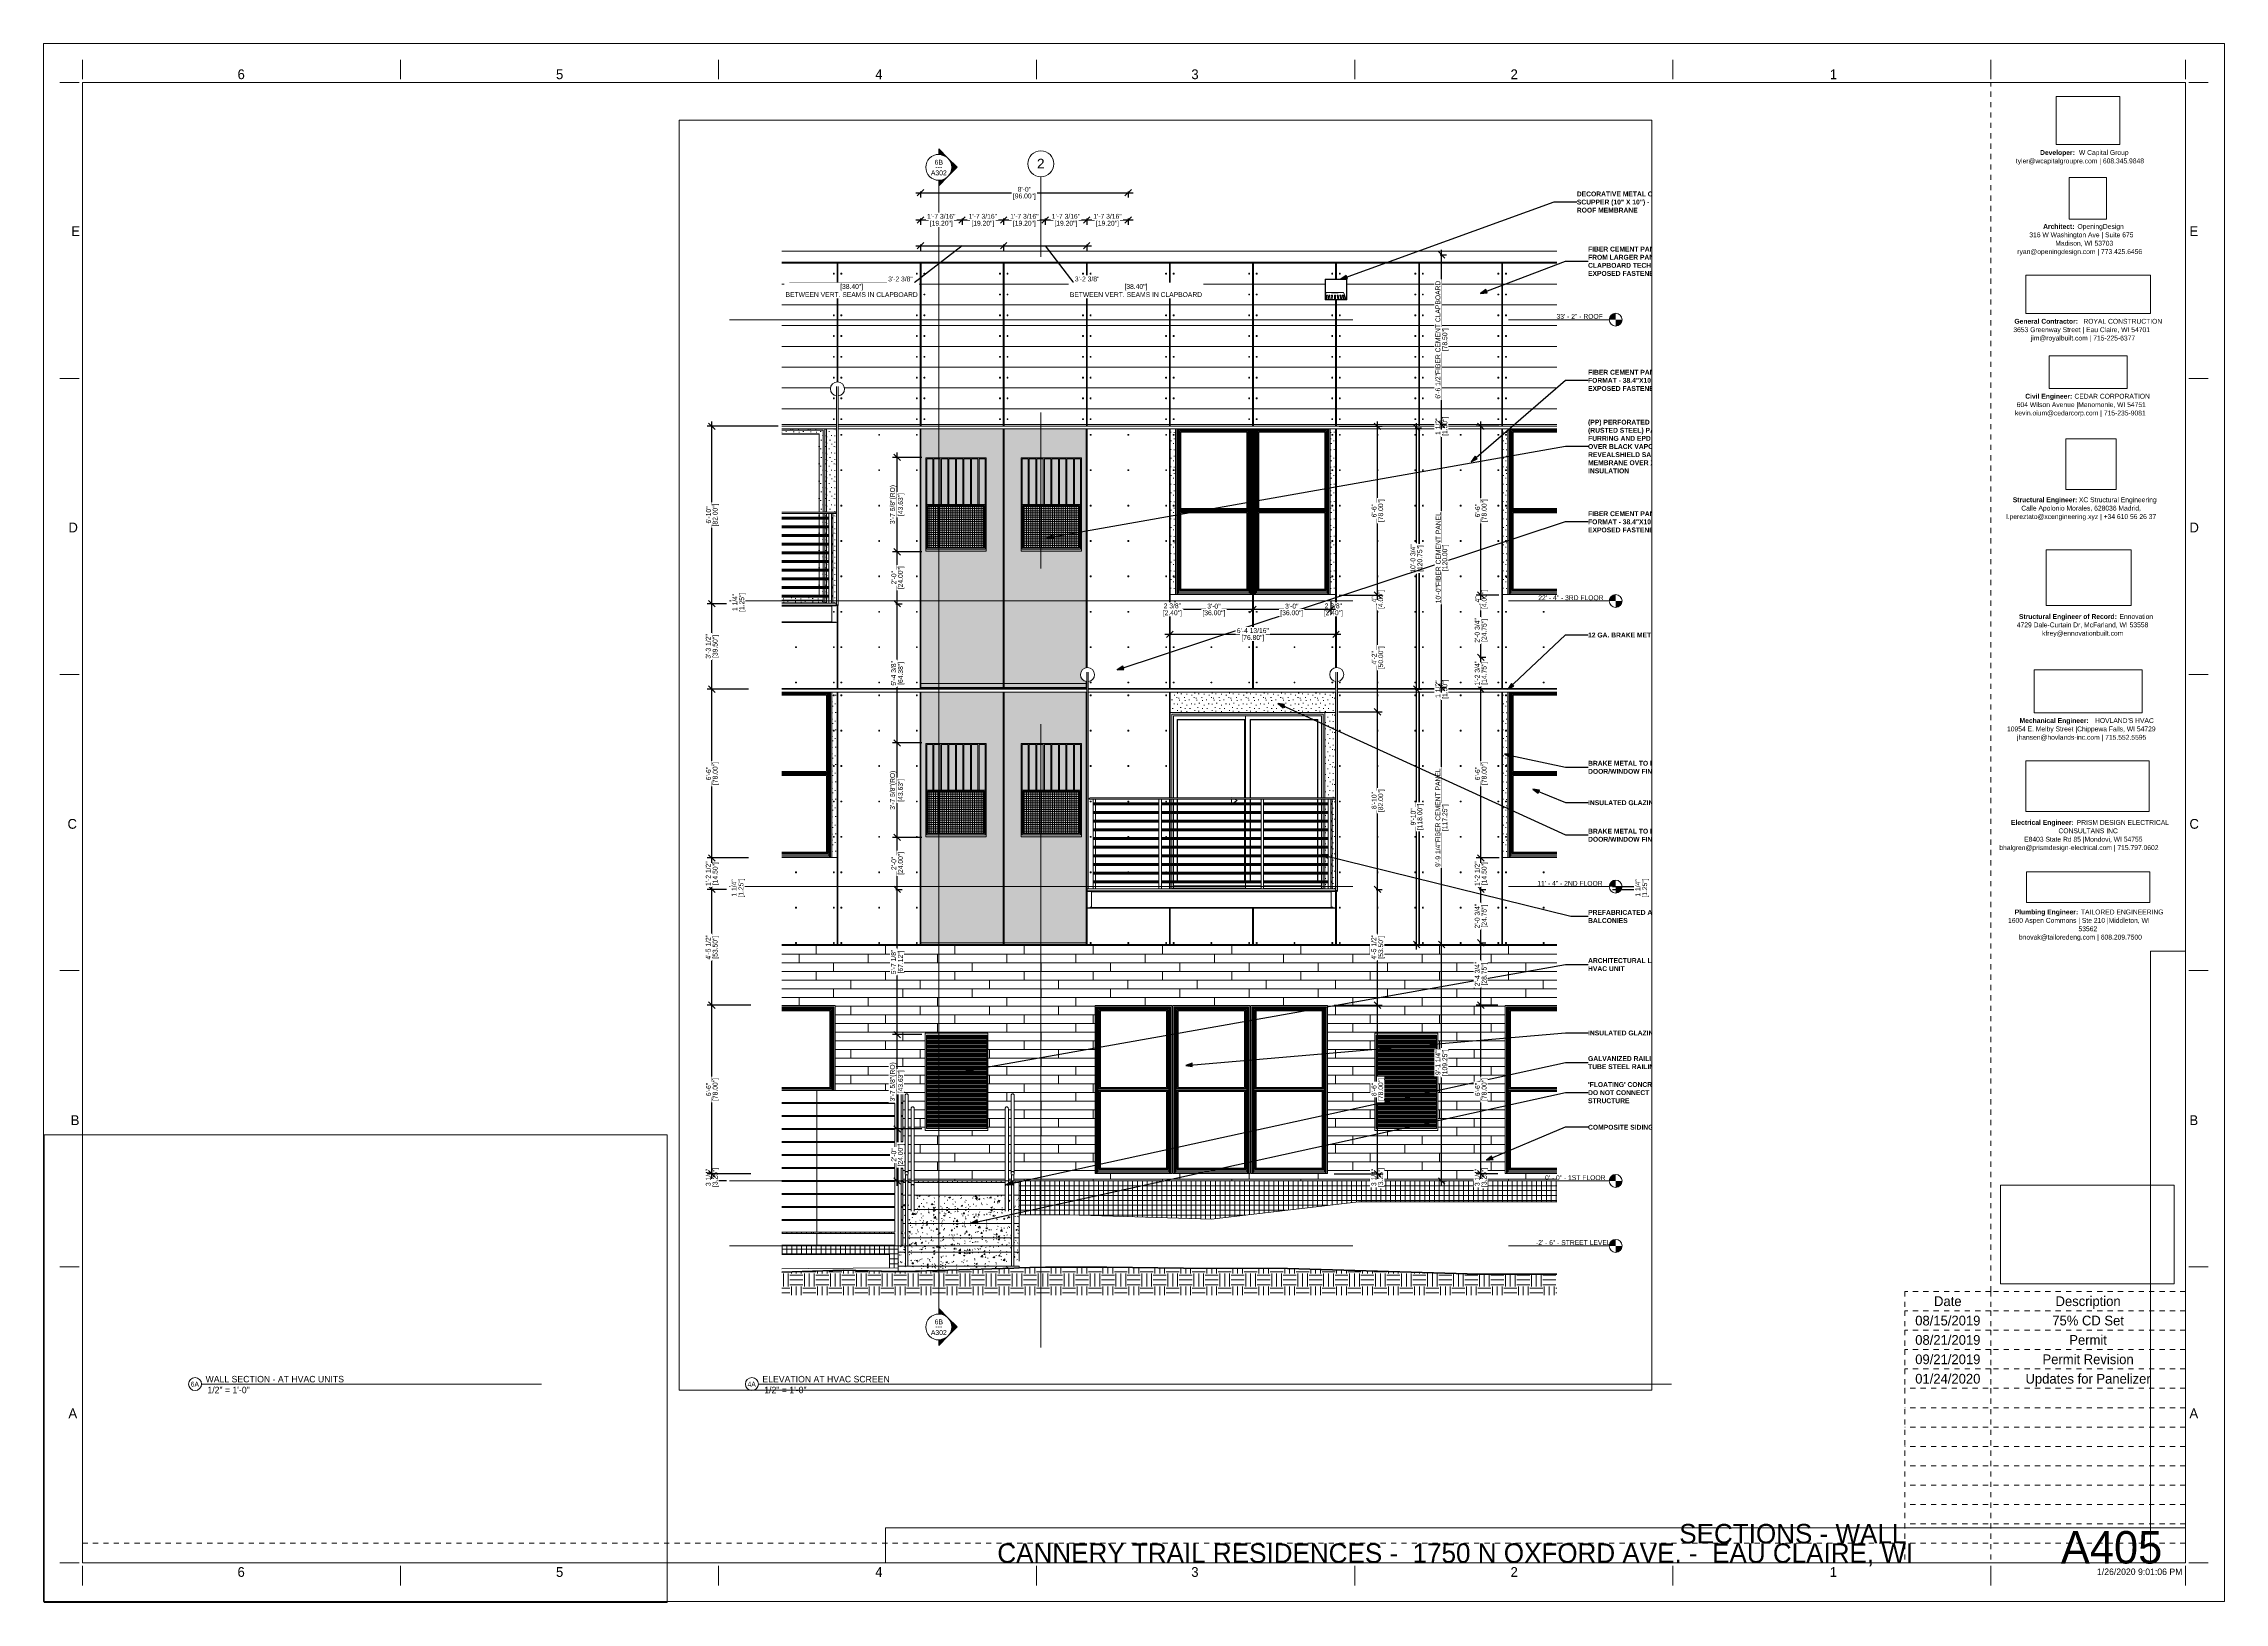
# Paper-space layout 'Layout1' of a CAD drawing. Header units: inches. Extents: x 0 to 42, y 0 to 30.
# The model-space entities are those that its viewports show. They can reach past a viewport. Long polylines and large blocks are cut down to what shows.
import ezdxf

# ---------------------------------------------------------------- set-up
doc = ezdxf.new("R2010")
doc.units = ezdxf.units.IN
doc.header["$MEASUREMENT"] = 0
doc.linetypes.add('Dot 1_32_', pattern=[0.03125, 0, -0.03125])
doc.linetypes.add('Grid Line 1_2_', pattern=[0.875, 0.5, -0.125, 0.125, -0.125])
for name, color, linetype, lineweight in [('0-4', 250, 'Continuous', 5), ('0-5', 165, 'Continuous', 5), ('A-ANNO-DIMS-1', 211, 'Continuous', 30), ('A-CLNG-2', 13, 'Continuous', 9), ('A-DETL', 90, 'Dot 1_32_', 13), ('A-DETL-GENF', 92, 'Continuous', 9), ('A-DOOR-2', 31, 'Continuous', 9), ('A-DOOR-FRAM-3', 31, 'Continuous', 9), ('A-FLOR-3', 192, 'Continuous', 9), ('A-FLOR-HRAL', 11, 'Continuous', 9), ('A-FLOR-LEVL', 51, 'Continuous', 9), ('A-FLOR-LEVL-1', 51, 'Grid Line 1_2_', 9), ('A-FLOR-LEVL-2', 147, 'Continuous', 9), ('A-GENM', 5, 'Continuous', 9), ('A-GLAZ-3', 151, 'Continuous', 9), ('A-GLAZ-CURT', 52, 'Continuous', 9), ('A-GLAZ-CWMG', 51, 'Continuous', 9), ('A-WALL-9', 113, 'Continuous', 9), ('A-WALL-PATT-3', 111, 'Continuous', 9), ('C-TOPO', 7, 'Continuous', 9), ('C-TOPO-2', 250, 'Continuous', 70), ('G-ANNO-SCHD', 231, 'Continuous', 9), ('G-ANNO-SYMB', 111, 'Continuous', 9), ('G-ANNO-TEXT', 231, 'Continuous', 30), ('G-ANNO-TEXT-1', 231, 'Continuous', 9), ('G-ANNO-TTLB', 6, 'Continuous', 9), ('G-ANNO-TTLB-MEDM', 33, 'Continuous', 20), ('M-EQPM', 50, 'Continuous', 9), ('S-BEAM', 12, 'Continuous', 9), ('S-FNDN-2', 32, 'Continuous', 9), ('S-GRID-1', 1, 'Grid Line 1_2_', 9), ('S-GRID-IDEN', 1, 'Continuous', 9), ('S-STRS', 31, 'Continuous', 9)]:
    doc.layers.add(name, color=color, linetype=linetype, lineweight=lineweight)
doc.layers.add('G-ANNO-NPLT', color=191, linetype='Continuous', plot=False)
doc.styles.add('Arial', font='arial.ttf', dxfattribs={"height": 2.25})
doc.styles.add('Arial_1', font='arial.ttf', dxfattribs={"height": 4.5})
doc.styles.add('Century Gothic', font='ufonts.com_century-gothic.ttf', dxfattribs={"height": 2.25})
doc.styles.add('Century Gothic_1', font='ufonts.com_century-gothic.ttf', dxfattribs={"height": 0.1875})
doc.styles.add('Century Gothic_2', font='ufonts.com_century-gothic.ttf', dxfattribs={"height": 0.09375})
doc.styles.add('Century Gothic_3', font='ufonts.com_century-gothic.ttf', dxfattribs={"height": 0.125})
doc.styles.add('Century Gothic_4', font='ufonts.com_century-gothic.ttf', dxfattribs={"height": 0.625})
doc.styles.add('Century Gothic_5', font='ufonts.com_century-gothic.ttf', dxfattribs={"height": 0.375})
doc.styles.add('Century Gothic_B', font='GOTHICB.TTF', dxfattribs={"height": 2.25})
doc.styles.add('Century Gothic_B_1', font='GOTHICB.TTF', dxfattribs={"height": 0.09375})
doc.dimstyles.new('OD__1_16__Tol__', dxfattribs={"dimscale": 12, "dimtxt": 2.349379, "dimasz": 0.25, "dimexe": 0.1875, "dimexo": 0.125, "dimgap": 0.03125, "dimtad": 1, "dimdec": 4, "dimrnd": 0.0625, "dimzin": 3, "dimdsep": 46, "dimlunit": 4, "dimtxsty": 'Century Gothic', "dimblk1": 'OBLIQUE', "dimblk2": 'OBLIQUE', "dimsah": 1, "dimcen": 0.09, "dimdle": 0.1875, "dimazin": 0, "dimtfac": 1, "dimtdec": 4, "dimtix": 1, "dimtmove": 0, "dimatfit": 3, "dimfxl": 1, "dimtvp": 1, "dimtfill": 1, "dimfrac": 2, "dimtolj": 1, "dimtzin": 0, "dimlwd": 30, "dimlwe": 30, "dimarcsym": 2})
doc.dimstyles.new('OD__1_16__Tol___1', dxfattribs={"dimscale": 12, "dimtxt": 2.349379, "dimasz": 0.25, "dimexe": 0.1875, "dimexo": 0.125, "dimgap": 0.03125, "dimtad": 1, "dimdec": 4, "dimrnd": 0.0625, "dimzin": 3, "dimdsep": 46, "dimlunit": 4, "dimtxsty": 'Century Gothic', "dimblk1": 'OBLIQUE', "dimblk2": 'OBLIQUE', "dimsah": 1, "dimcen": 0.09, "dimdle": 0.1875, "dimazin": 0, "dimtfac": 1, "dimtdec": 4, "dimtix": 1, "dimtmove": 1, "dimatfit": 3, "dimfxl": 1, "dimtvp": 1, "dimtfill": 1, "dimfrac": 2, "dimtolj": 1, "dimtzin": 0, "dimlwd": 30, "dimlwe": 30, "dimarcsym": 2})
picture_1 = doc.add_image_def('image1.jpg', size_in_pixel=(1176, 668))
picture_2 = doc.add_image_def('image2.jpg', size_in_pixel=(2440, 1006))
picture_3 = doc.add_image_def('image3.jpg', size_in_pixel=(785, 514))
picture_4 = doc.add_image_def('image4.png', size_in_pixel=(300, 300))
picture_5 = doc.add_image_def('image5.jpg', size_in_pixel=(336, 83))
picture_6 = doc.add_image_def('image6.jpg', size_in_pixel=(278, 110))
picture_7 = doc.add_image_def('image7.jpg', size_in_pixel=(302, 126))
picture_8 = doc.add_image_def('image8.jpg', size_in_pixel=(261, 80))
picture_9 = doc.add_image_def('image9.jpg', size_in_pixel=(344, 261))
picture_10 = doc.add_image_def('image10.jpg', size_in_pixel=(547, 610))
picture_11 = doc.add_image_def('image11.jpg', size_in_pixel=(95, 1663))
picture_12 = doc.add_image_def('image12.jpg', size_in_pixel=(3536, 95))
pattern_1 = [(0, (2870.499, 0), (6, 6), [6, -6]), (0, (2870.499, 2.25), (6, 6), [6, -6]), (0, (2870.499, 4.5), (6, 6), [6, -6]), (90, (2871.249, 5.25), (-6, 6), [6, -6]), (90, (2873.499, 5.25), (-6, 6), [6, -6]), (90, (2875.749, 5.25), (-6, 6), [6, -6])]
pattern_2 = [(0, (3310.18, 135.16), (0, 8), [0.33, -7.67]), (0, (3312.74, 135.32), (0, 8), [0.33, -7.67]), (0, (3311.3, 137.08), (0, 8), [0.33, -7.67]), (0, (3313.06, 138.36), (0, 8), [0.33, -7.67]), (0, (3310.98, 138.84), (0, 8), [0.33, -7.67]), (0, (3311.62, 140.76), (0, 8), [0.33, -7.67]), (0, (3310.5, 142.2), (0, 8), [0.33, -7.67]), (0, (3313.06, 142.04), (0, 8), [0.33, -7.67]), (0, (3314.98, 142.36), (0, 8), [0.33, -7.67]), (0, (3315.94, 140.44), (0, 8), [0.33, -7.67]), (0, (3317.54, 140.28), (0, 8), [0.33, -7.67]), (0, (3317.54, 137.4), (0, 8), [0.33, -7.67]), (0, (3316.1, 136.44), (0, 8), [0.33, -7.67]), (0, (3313.86, 136.92), (0, 8), [0.33, -7.67]), (0, (3315.3, 138.36), (0, 8), [0.33, -7.67]), (0, (3313.86, 139.8), (0, 8), [0.33, -7.67]), (0, (3317.22, 135.32), (0, 8), [0.33, -7.67])]
pattern_3 = [(0, (3019.781, 267.16), (0, 8), [0.33, -7.67]), (0, (3022.341, 267.32), (0, 8), [0.33, -7.67]), (0, (3020.901, 269.08), (0, 8), [0.33, -7.67]), (0, (3022.661, 270.36), (0, 8), [0.33, -7.67]), (0, (3020.581, 270.84), (0, 8), [0.33, -7.67]), (0, (3021.221, 272.76), (0, 8), [0.33, -7.67]), (0, (3020.101, 274.2), (0, 8), [0.33, -7.67]), (0, (3022.661, 274.04), (0, 8), [0.33, -7.67]), (0, (3024.581, 274.36), (0, 8), [0.33, -7.67]), (0, (3025.541, 272.44), (0, 8), [0.33, -7.67]), (0, (3027.141, 272.28), (0, 8), [0.33, -7.67]), (0, (3027.141, 269.4), (0, 8), [0.33, -7.67]), (0, (3025.701, 268.44), (0, 8), [0.33, -7.67]), (0, (3023.461, 268.92), (0, 8), [0.33, -7.67]), (0, (3024.901, 270.36), (0, 8), [0.33, -7.67]), (0, (3023.461, 271.8), (0, 8), [0.33, -7.67]), (0, (3026.821, 267.32), (0, 8), [0.33, -7.67])]

# ---------------------------------------------------------------- blocks, each defined once
blk = doc.blocks.new('OD Title Block - 30x42 - CDs - one-598439-SECTIONS - WALL')
at = {"layer": 'G-ANNO-TTLB'}
for p, q in [((-0.01, 30.014), (41.99, 30.014)), ((-0.01, 0.014), (-0.01, 30.014)), ((41.99, 0.014), (41.99, 30.014)), ((-0.01, 0.014), (41.99, 0.014))]:
    blk.add_line(p, q, dxfattribs=at)
at = {"layer": 'G-ANNO-TTLB', "linetype": 'Dot 1_32_', "lineweight": 13}
for p, q in [((37.49, 5.989), (37.49, 29.264)), ((0.74, 1.137), (35.905, 1.137))]:
    blk.add_line(p, q, dxfattribs=at)
at = {"layer": 'G-ANNO-TTLB-MEDM'}
for p, q in [((0.74, 29.326), (0.74, 29.701)), ((6.865, 29.326), (6.865, 29.701)), ((12.99, 29.326), (12.99, 29.701)), ((19.115, 29.326), (19.115, 29.701)), ((25.24, 29.326), (25.24, 29.701)), ((31.365, 29.326), (31.365, 29.701)), ((37.49, 29.326), (37.49, 29.701)), ((41.24, 29.326), (41.24, 29.701)), ((0.677, 29.264), (0.302, 29.264)), ((0.74, 29.264), (41.24, 29.264)), ((0.74, 29.264), (0.74, 0.764)), ((41.24, 29.264), (41.24, 0.764)), ((41.302, 29.264), (41.677, 29.264)), ((0.677, 23.564), (0.302, 23.564)), ((41.302, 23.564), (41.677, 23.564)), ((0.677, 17.864), (0.302, 17.864)), ((41.302, 17.864), (41.677, 17.864)), ((0.677, 12.164), (0.302, 12.164)), ((41.302, 12.164), (41.677, 12.164)), ((0.677, 6.464), (0.302, 6.464)), ((41.302, 6.464), (41.677, 6.464)), ((0.677, 0.764), (0.302, 0.764)), ((0.74, 0.764), (41.24, 0.764)), ((0.74, 0.701), (0.74, 0.326)), ((6.865, 0.701), (6.865, 0.326)), ((12.99, 0.701), (12.99, 0.326)), ((19.115, 0.701), (19.115, 0.326)), ((25.24, 0.701), (25.24, 0.326)), ((31.365, 0.701), (31.365, 0.326)), ((37.49, 0.701), (37.49, 0.326)), ((41.24, 0.701), (41.24, 0.326)), ((41.302, 0.764), (41.677, 0.764))]:
    blk.add_line(p, q, dxfattribs=at)
at = {"layer": 'G-ANNO-TTLB', "attachment_point": 1}
for s, insert, char_height, width, style in [('6', (3.725, 29.517), 0.188, 0.17675, 'Century Gothic_1'), ('5', (9.858, 29.517), 0.188, 0.17675, 'Century Gothic_1'), ('4', (16.007, 29.517), 0.188, 0.17675, 'Century Gothic_1'), ('3', (22.094, 29.517), 0.188, 0.17675, 'Century Gothic_1'), ('2', (28.242, 29.517), 0.188, 0.17675, 'Century Gothic_1'), ('1', (34.391, 29.517), 0.188, 0.17675, 'Century Gothic_1'), ('tyler@wcapitalgroupre.com | 608.345.9848', (37.974, 27.802), 0.09375, 3.36141, 'Century Gothic_2'), ('Developer: ', (38.44, 27.964), 0.09375, 0.90584, 'Century Gothic_B_1'), ('W Capital Group', (39.188, 27.964), 0.09375, 1.32878, 'Century Gothic_2'), ('E', (0.523, 26.497), 0.188, 0.17044, 'Century Gothic_1'), ('Architect: ', (38.499, 26.54), 0.09375, 0.80169, 'Century Gothic_B_1'), ('OpeningDesign', (39.16, 26.54), 0.09375, 1.212, 'Century Gothic_2'), ('E', (41.317, 26.497), 0.188, 0.17044, 'Century Gothic_1'), ('ryan@openingdesign.com | 773.425.6456', (38.002, 26.056), 0.09375, 3.21937, 'Century Gothic_2'), ('316 W Washington Ave | Suite 675', (38.233, 26.379), 0.09375, 2.65756, 'Century Gothic_2'), ('Madison, WI 53703', (38.733, 26.217), 0.09375, 1.44556, 'Century Gothic_2'), ('3653 Greenway Street | Eau Claire, WI 54701', (37.925, 24.552), 0.09375, 3.4845, 'Century Gothic_2'), ('General Contractor: ', (37.946, 24.714), 0.09375, 1.60969, 'Century Gothic_B_1'), ('jim@royalbuilt.com | 715-225-6377', (38.263, 24.391), 0.09375, 2.66387, 'Century Gothic_2'), ('ROYAL CONSTRUCTION', (39.274, 24.714), 0.09375, 1.82116, 'Century Gothic_2'), ('604 Wilson Avenue |Menomonie, WI 54751', (37.99, 23.109), 0.09375, 3.32669, 'Century Gothic_2'), ('Civil Engineer: ', (38.154, 23.271), 0.09375, 1.14888, 'Century Gothic_B_1'), ('CEDAR CORPORATION', (39.102, 23.271), 0.09375, 1.78012, 'Century Gothic_2'), ('kevin.oium@cedarcorp.com | 715-235-9081', (37.956, 22.948), 0.09375, 3.40559, 'Century Gothic_2'), ('Structural Engineer: ', (37.914, 21.277), 0.09375, 1.54341, 'Century Gothic_B_1'), ('Calle Apolonio Morales, 628036 Madrid, ', (38.078, 21.116), 0.09375, 3.15309, 'Century Gothic_2'), ('XC Structural Engineering', (39.188, 21.277), 0.09375, 1.96319, 'Century Gothic_2'), ('D', (0.468, 20.791), 0.188, 0.23672, 'Century Gothic_1'), ('l.pereztato@xcengineering.xyz | +34 610 56 26 37', (37.787, 20.954), 0.09375, 3.81591, 'Century Gothic_2'), ('D', (41.317, 20.791), 0.188, 0.23672, 'Century Gothic_1'), ('Structural Engineer of Record: ', (38.034, 19.03), 0.09375, 2.34509, 'Century Gothic_B_1'), ('Ennovation', (39.969, 19.03), 0.0937, 0.87428, 'Century Gothic_2'), ('4729 Dale-Curtain Dr, McFarland, WI 53558', (37.992, 18.869), 0.09375, 3.32037, 'Century Gothic_2'), ('kfrey@ennovationbuilt.com', (38.479, 18.707), 0.09375, 2.13994, 'Century Gothic_2'), ('10954 E. Melby Street |Chippewa Falls, WI 54729', (37.803, 16.865), 0.09375, 3.77487, 'Century Gothic_2'), ('Mechanical Engineer: ', (38.045, 17.026), 0.09375, 1.76119, 'Century Gothic_B_1'), ("HOVLAND'S HVAC", (39.498, 17.026), 0.09375, 1.42663, 'Century Gothic_2'), ('jhansen@hovlands-inc.com | 715.552.5595', (37.996, 16.704), 0.09375, 3.31091, 'Century Gothic_2'), ('C', (0.45, 15.084), 0.188, 0.25881, 'Century Gothic_1'), ('Electrical Engineer: ', (37.88, 15.064), 0.09375, 1.53394, 'Century Gothic_B_1'), ('E8403 State Rd 85 |Mondovi, WI 54755', (38.133, 14.741), 0.09375, 2.9795, 'Century Gothic_2'), ('CONSULTANS INC', (38.794, 14.903), 0.09375, 1.37613, 'Century Gothic_2'), ('PRISM DESIGN ELECTRICAL ', (39.146, 15.064), 0.09375, 2.09891, 'Century Gothic_2'), ('C', (41.317, 15.084), 0.188, 0.25881, 'Century Gothic_1'), ('bhalgren@prismdesign-electrical.com | 715.797.0602', (37.656, 14.58), 0.09375, 4.13469, 'Century Gothic_2'), ('1600 Aspen Commons | Ste 210 |Middleton, WI ', (37.823, 13.178), 0.09375, 3.77172, 'Century Gothic_2'), ('Plumbing Engineer: ', (37.951, 13.34), 0.09375, 1.54656, 'Century Gothic_B_1'), ('TAILORED ENGINEERING', (39.227, 13.34), 0.09375, 1.87166, 'Century Gothic_2'), ('bnovak@tailoredeng.com | 608.209.7500', (38.034, 12.856), 0.09375, 3.21622, 'Century Gothic_2'), ('53562', (39.18, 13.017), 0.0937, 0.44188, 'Century Gothic_2'), ('B', (0.512, 9.378), 0.188, 0.18306, 'Century Gothic_1'), ('B', (41.317, 9.378), 0.188, 0.18306, 'Century Gothic_1'), ('A', (0.468, 3.734), 0.188, 0.23672, 'Century Gothic_1'), ('A', (41.317, 3.734), 0.188, 0.23672, 'Century Gothic_1'), ('6', (3.724, 0.679), 0.188, 0.17675, 'Century Gothic_1'), ('5', (9.858, 0.679), 0.188, 0.17675, 'Century Gothic_1'), ('4', (16.007, 0.679), 0.188, 0.17675, 'Century Gothic_1'), ('3', (22.093, 0.679), 0.188, 0.17675, 'Century Gothic_1'), ('2', (28.242, 0.679), 0.188, 0.17675, 'Century Gothic_1'), ('1', (34.39, 0.679), 0.188, 0.17675, 'Century Gothic_1')]:
    blk.add_mtext(s, dxfattribs=dict(at, insert=insert, char_height=char_height, width=width, style=style))
at = {"layer": 'G-ANNO-TTLB'}
image = blk.add_image(picture_9, insert=(38.752, 28.068), size_in_units=(1.226, 0.93), dxfattribs=at)
image.dxf.flags = 7
image = blk.add_image(picture_10, insert=(38.999, 26.632), size_in_units=(0.719, 0.802), rotation=0, dxfattribs=at)
image.dxf.flags = 7
image = blk.add_image(picture_8, insert=(38.163, 24.818), size_in_units=(2.404, 0.737), dxfattribs=at)
image.dxf.flags = 7
image = blk.add_image(picture_7, insert=(38.612, 23.375), size_in_units=(1.506, 0.628), dxfattribs=at)
image.dxf.flags = 7
image = blk.add_image(picture_4, insert=(38.938, 21.431), size_in_units=(0.97, 0.97), dxfattribs=at)
image.dxf.flags = 7
image = blk.add_image(picture_3, insert=(38.558, 19.194), size_in_units=(1.638, 1.072), dxfattribs=at)
image.dxf.flags = 7
image = blk.add_image(picture_6, insert=(38.326, 17.131), size_in_units=(2.077, 0.822), dxfattribs=at)
image.dxf.flags = 7
image = blk.add_image(picture_2, insert=(38.167, 15.226), size_in_units=(2.376, 0.98), dxfattribs=at)
image.dxf.flags = 7
image = blk.add_image(picture_5, insert=(38.179, 13.479), size_in_units=(2.372, 0.586), dxfattribs=at)
image.dxf.flags = 7
image = blk.add_image(picture_11, insert=(40.567, 0.764), size_in_units=(0.673, 11.775), dxfattribs=at)
image.dxf.flags = 7
image = blk.add_image(picture_1, insert=(37.679, 6.133), size_in_units=(3.341, 1.898), dxfattribs=at)
image.dxf.flags = 7
image = blk.add_image(picture_12, insert=(16.203, 0.764), size_in_units=(25.037, 0.673), dxfattribs=at)
image.dxf.flags = 7
blk = doc.blocks.new('Viewport - All On-568496-SECTIONS - WALL')
at = {"layer": 'G-ANNO-TTLB'}
for start, end in [(360, 180), (180, 360)]:
    blk.add_arc((-0.125, 0), 0.125, start, end, dxfattribs=at)
blk = doc.blocks.new('CTR  - Topography_rvt-2-ELEVATION AT HVAC SCREEN')
at = {"layer": 'C-TOPO'}
h = blk.add_hatch(dxfattribs=at)
h.set_pattern_fill('FP_24', color=256, style=0, pattern_type=2)
h.set_pattern_definition(pattern_1)
h.paths.add_polyline_path([(3141.929, -52.785), (3144.324, -52.785), (3144.324, -40.168), (3091.344, -41.838), (3088.324, -41.868), (3088.324, -52.785), (3141.832, -52.785)], flags=0)
h = blk.add_hatch(dxfattribs=at)
h.set_pattern_fill('FP_24', color=256, style=0, pattern_type=2)
h.set_pattern_definition(pattern_1)
h.paths.add_polyline_path([(3356.563, -52.785), (3392.84, -52.785), (3392.84, -43.086), (3356.563, -43.052), (3268.373, -40.424), (3220.254, -40.348), (3184.762, -39.862), (3156.414, -39.787), (3144.324, -40.168), (3144.324, -52.785), (3353.855, -52.785)], flags=0)
h = blk.add_hatch(dxfattribs=at)
h.set_pattern_fill('FP_24', color=256, style=0, pattern_type=2)
h.set_pattern_definition(pattern_1)
h.paths.add_polyline_path([(3086.61, -52.785), (3088.324, -52.785), (3088.324, -41.868), (3086.549, -41.885), (3062.918, -41.251), (3034.68, -42.141), (3034.68, -52.785), (3086.549, -52.785)], flags=0)
for p, q in [((3301.137, -9.6), (3233.207, -17.623)), ((3392.84, -9.6), (3301.137, -9.6)), ((3167.25, -15.6), (3144.324, -15.6)), ((3167.25, -15.6), (3233.207, -17.623)), ((3046.738, -40.545), (3088.324, -40.133)), ((3088.324, -40.133), (3046.738, -40.545)), ((3046.738, -40.545), (3088.324, -40.133)), ((3091.344, -41.838), (3141.832, -40.246)), ((3141.832, -40.246), (3144.324, -40.168)), ((3144.324, -40.168), (3144.324, -39.97)), ((3144.324, -39.97), (3144.324, -40.168)), ((3144.324, -40.168), (3149.273, -40.012)), ((3156.414, -39.787), (3149.273, -40.012)), ((3184.762, -39.862), (3156.414, -39.787)), ((3184.762, -39.862), (3220.254, -40.348)), ((3046.738, -40.545), (3034.68, -40.584)), ((3046.738, -40.545), (3034.68, -40.584)), ((3034.68, -40.584), (3046.738, -40.545)), ((3088.324, -40.659), (3088.324, -41.868)), ((3088.324, -40.659), (3088.324, -41.868)), ((3268.373, -40.424), (3220.254, -40.348)), ((3268.373, -40.424), (3356.563, -43.052)), ((3062.917, -41.251), (3034.68, -42.141)), ((3086.549, -41.885), (3062.917, -41.251)), ((3088.324, -41.868), (3086.549, -41.885)), ((3091.344, -41.838), (3088.324, -41.868)), ((3356.563, -43.052), (3392.84, -43.086))]:
    blk.add_line(p, q, dxfattribs=at)
at = {"layer": 'C-TOPO-2'}
for p, q in [((3091.344, -41.838), (3141.832, -40.246)), ((3141.832, -40.246), (3144.324, -40.168)), ((3149.273, -40.012), (3144.324, -40.168)), ((3156.414, -39.787), (3149.273, -40.012)), ((3184.762, -39.862), (3156.414, -39.787)), ((3220.254, -40.348), (3184.762, -39.862)), ((3268.373, -40.424), (3220.254, -40.348)), ((3356.563, -43.052), (3268.373, -40.424)), ((3062.918, -41.251), (3034.68, -42.141)), ((3086.549, -41.885), (3062.918, -41.251)), ((3088.324, -41.868), (3086.549, -41.885)), ((3088.324, -41.868), (3091.344, -41.838)), ((3392.84, -43.086), (3356.563, -43.052))]:
    blk.add_line(p, q, dxfattribs=at)
blk = doc.blocks.new('Level - Level Head - Circle-V12-ELEVATION AT HVAC SCREEN')
at = {"layer": 'A-FLOR-LEVL'}
h = blk.add_hatch(color=256, dxfattribs=at)
edge = h.paths.add_edge_path(flags=0)
edge.add_line((3420.024, 0), (3417.024, 0))
edge.add_arc((3420.024, 0), 3, 90, 180, ccw=False)
edge.add_line((3420.024, 3), (3420.024, 0))
h = blk.add_hatch(color=256, dxfattribs=at)
edge = h.paths.add_edge_path(flags=0)
edge.add_line((3420.024, -3), (3420.024, 0))
edge.add_line((3420.024, 0), (3423.024, 0))
edge.add_arc((3420.024, 0), 3, 270, 360, ccw=False)
at = {"layer": 'A-FLOR-LEVL-2'}
blk.add_circle((3420.024, 0), 3, dxfattribs=at)
blk = doc.blocks.new('CTR - 1st Phase - Common Walls_rvt-2-ELEVATION AT HVAC SCREEN')
at = {"layer": 'A-FLOR-LEVL-1'}
for p, q in [((3010.492, 398), (3417.024, 398)), ((3010.492, 268), (3417.024, 268)), ((3010.492, 136), (3417.024, 136)), ((3010.492, 0), (3417.024, 0)), ((3010.492, -30), (3417.024, -30))]:
    blk.add_line(p, q, dxfattribs=at)
at = {"layer": '0-5'}
for p in [(0, 398), (0, 268), (0, 136), (0, 0), (0, -30)]:
    blk.add_blockref('Level - Level Head - Circle-V12-ELEVATION AT HVAC SCREEN', p, dxfattribs=at)
at = {"layer": 'A-FLOR-LEVL', "char_height": 2.25, "attachment_point": 1, "style": 'Century Gothic'}
for s, insert, width in [('33\' - 2" - ROOF', (3392.681, 400.638), 26.058), ('22\' - 4" - 3RD FLOOR', (3384.243, 270.638), 36.28425), ('11\' - 4" - 2ND FLOOR', (3383.809, 138.638), 36.8145), ('0\' - 0" - 1ST FLOOR', (3387.371, 2.638), 32.49675), ('-2\' - 6" - STREET LEVEL', (3383.185, -27.362), 37.572)]:
    blk.add_mtext(s, dxfattribs=dict(at, insert=insert, width=width))
blk = doc.blocks.new('CTR - 1st Phase -Stairs _ Elevators_rvt-2-ELEVATION AT HVAC SCREEN')
at = {"layer": 'A-FLOR-LEVL-1'}
for p, q in [((3010.492, 398), (3417.024, 398)), ((3010.492, 268), (3417.024, 268)), ((3010.492, 136), (3417.024, 136)), ((3010.492, 0), (3417.024, 0)), ((3010.492, -30), (3417.024, -30))]:
    blk.add_line(p, q, dxfattribs=at)
at = {"layer": '0-5'}
for p in [(0, 398), (0, 268), (0, 136), (0, 0), (0, -30)]:
    blk.add_blockref('Level - Level Head - Circle-V12-ELEVATION AT HVAC SCREEN', p, dxfattribs=at)
at = {"layer": 'A-FLOR-LEVL', "char_height": 2.25, "attachment_point": 1, "style": 'Century Gothic'}
for s, insert, width in [('33\' - 2" - ROOF', (3392.681, 400.638), 26.058), ('22\' - 4" - 3RD FLOOR', (3384.243, 270.638), 36.28425), ('11\' - 4" - 2ND FLOOR', (3383.809, 138.638), 36.8145), ('0\' - 0" - 1ST FLOOR', (3387.371, 2.638), 32.49675), ('-2\' - 6" - STREET LEVEL', (3383.185, -27.362), 37.572)]:
    blk.add_mtext(s, dxfattribs=dict(at, insert=insert, width=width))
blk = doc.blocks.new('Basic Wall _ EXT - FIBER CEMENT - LARGE - ___-2505162-ELEVATION AT HVAC SCREEN')
at = {"layer": 'A-WALL-9'}
for p, q in [((3098.912, 229.875), (3136.935, 229.875)), ((3137.312, 229.875), (3175.335, 229.875)), ((3034.68, 227.189), (3175.525, 227.189)), ((3176.274, 227.189), (3290.725, 227.189)), ((3291.474, 227.189), (3392.84, 227.189)), ((3034.68, 225.939), (3175.525, 225.939)), ((3176.274, 225.939), (3290.725, 225.939)), ((3291.474, 225.939), (3392.84, 225.939))]:
    blk.add_line(p, q, dxfattribs=at)
blk = doc.blocks.new('Basic Wall _ EXT - FIBER CEMENT - LARGE - ___-2162455-ELEVATION AT HVAC SCREEN')
at = {"layer": 'A-WALL-9'}
for p, q in [((3034.68, 348.751), (3059.949, 348.751)), ((3060.699, 348.751), (3392.84, 348.751)), ((3034.68, 347.501), (3059.949, 347.501)), ((3060.699, 347.501), (3392.84, 347.501))]:
    blk.add_line(p, q, dxfattribs=at)
blk = doc.blocks.new('Basic Wall _ EXT - FIBER CEMENT - SMALL - ___-2145929-ELEVATION AT HVAC SCREEN')
at = {"layer": 'A-WALL-9'}
for p, q in [((3034.68, 429.663), (3392.84, 429.663)), ((3034.68, 424.539), (3392.84, 424.539))]:
    blk.add_line(p, q, dxfattribs=at)
blk = doc.blocks.new('Window-Double_Hung-Marvin-Essential - ESDH3066 - 3rd floor-3357211-ELEVATION AT HVAC SCREEN')
at = {"layer": 'A-GLAZ-3'}
h = blk.add_hatch(dxfattribs=at)
h.set_pattern_fill('FP_15', color=256, style=0, pattern_type=2)
h.set_pattern_definition([(0, (3252.642, 252.66), (0, 8), [0.33, -7.67]), (0, (3255.202, 252.82), (0, 8), [0.33, -7.67]), (0, (3253.762, 254.58), (0, 8), [0.33, -7.67]), (0, (3255.522, 255.86), (0, 8), [0.33, -7.67]), (0, (3253.442, 256.34), (0, 8), [0.33, -7.67]), (0, (3254.082, 258.26), (0, 8), [0.33, -7.67]), (0, (3252.962, 259.7), (0, 8), [0.33, -7.67]), (0, (3255.522, 259.54), (0, 8), [0.33, -7.67]), (0, (3257.442, 259.86), (0, 8), [0.33, -7.67]), (0, (3258.402, 257.94), (0, 8), [0.33, -7.67]), (0, (3260.002, 257.78), (0, 8), [0.33, -7.67]), (0, (3260.002, 254.9), (0, 8), [0.33, -7.67]), (0, (3258.562, 253.94), (0, 8), [0.33, -7.67]), (0, (3256.322, 254.42), (0, 8), [0.33, -7.67]), (0, (3257.762, 255.86), (0, 8), [0.33, -7.67]), (0, (3256.322, 257.3), (0, 8), [0.33, -7.67]), (0, (3259.682, 252.82), (0, 8), [0.33, -7.67])])
h.paths.add_polyline_path([(3213.924, 271), (3216.572, 271), (3216.572, 347.501), (3213.924, 347.501), (3213.924, 271.588)], flags=0)
for p, q in [((3213.924, 347.501), (3213.924, 271)), ((3213.924, 347.501), (3213.924, 271)), ((3216.572, 347.501), (3216.572, 271)), ((3216.572, 271), (3216.572, 347.501)), ((3216.572, 271), (3216.572, 347.501)), ((3217.16, 271.588), (3217.16, 347.501)), ((3217.197, 347.501), (3217.197, 272.159)), ((3217.197, 272.159), (3217.197, 347.501)), ((3217.24, 347.501), (3217.24, 271.667)), ((3251.041, 347.469), (3217.603, 347.469)), ((3217.603, 347.469), (3217.603, 309.75)), ((3217.603, 271), (3217.603, 347.469)), ((3217.603, 347.469), (3251.041, 347.469)), ((3250.885, 347.312), (3217.76, 347.312)), ((3217.76, 347.312), (3217.76, 309.5)), ((3217.76, 309.437), (3217.76, 347.312)), ((3217.76, 347.312), (3250.885, 347.312)), ((3217.76, 309.437), (3217.76, 347.312)), ((3217.76, 347.312), (3250.885, 347.312)), ((3217.76, 347.312), (3217.76, 309.437)), ((3250.885, 347.312), (3217.76, 347.312)), ((3250.885, 309.437), (3250.885, 347.312)), ((3250.885, 347.312), (3250.885, 309.5)), ((3250.885, 347.312), (3250.885, 309.437)), ((3250.885, 309.437), (3250.885, 347.312)), ((3251.041, 309.75), (3251.041, 347.469)), ((3251.041, 347.469), (3251.041, 271.589)), ((3251.405, 347.501), (3251.405, 271.667)), ((3251.447, 272.159), (3251.447, 347.501)), ((3251.447, 347.501), (3251.447, 272.159)), ((3251.484, 347.501), (3251.484, 271.588)), ((3252.072, 347.501), (3252.072, 271)), ((3252.072, 271), (3252.072, 347.501)), ((3252.072, 271), (3252.072, 347.501)), ((3252.072, 271), (3252.072, 347.501)), ((3252.072, 347.501), (3252.072, 271)), ((3252.072, 271), (3252.072, 347.501)), ((3250.697, 347.125), (3217.947, 347.125)), ((3217.947, 347.125), (3217.947, 271.687)), ((3217.947, 347.125), (3250.697, 347.125)), ((3217.947, 271.667), (3217.947, 347.125)), ((3250.259, 346.687), (3218.385, 346.687)), ((3218.385, 346.687), (3218.385, 310.063)), ((3218.385, 310.063), (3218.385, 346.687)), ((3218.385, 346.687), (3250.259, 346.687)), ((3250.259, 346.687), (3250.259, 310.063)), ((3250.259, 346.687), (3250.259, 310.063)), ((3250.697, 347.125), (3250.697, 271.667)), ((3250.697, 347.125), (3250.697, 271.687)), ((3218.541, 310.219), (3218.541, 346.531)), ((3218.541, 346.531), (3250.103, 346.531)), ((3250.103, 346.531), (3218.541, 346.531)), ((3218.541, 346.531), (3218.541, 310.219)), ((3219.041, 346.031), (3218.98, 346.092)), ((3218.98, 310.658), (3218.98, 346.092)), ((3218.98, 346.092), (3249.664, 346.092)), ((3219.041, 346.031), (3218.98, 346.092)), ((3218.98, 346.092), (3218.98, 310.658)), ((3249.664, 346.092), (3218.98, 346.092)), ((3249.664, 346.092), (3249.603, 346.031)), ((3249.603, 346.031), (3249.664, 346.092)), ((3249.664, 346.092), (3249.664, 310.658)), ((3249.664, 310.658), (3249.664, 346.092)), ((3250.103, 346.531), (3250.103, 310.219)), ((3250.103, 310.219), (3250.103, 346.531)), ((3249.603, 346.031), (3219.041, 346.031)), ((3219.041, 346.031), (3249.603, 346.031)), ((3219.041, 346.031), (3219.041, 310.719)), ((3219.041, 310.719), (3219.041, 346.031)), ((3219.041, 310.719), (3219.041, 346.031)), ((3219.041, 346.031), (3219.041, 310.719)), ((3219.041, 346.031), (3249.603, 346.031)), ((3249.603, 346.031), (3219.041, 346.031)), ((3249.603, 346.031), (3249.603, 310.719)), ((3249.603, 346.031), (3249.603, 310.719)), ((3249.603, 310.719), (3249.603, 346.031)), ((3249.603, 310.719), (3249.603, 346.031)), ((3219.041, 310.719), (3218.98, 310.658)), ((3219.041, 310.719), (3218.98, 310.658)), ((3249.664, 310.658), (3218.98, 310.658)), ((3218.98, 310.658), (3249.664, 310.658)), ((3219.041, 310.719), (3249.603, 310.719)), ((3249.603, 310.719), (3219.041, 310.719)), ((3249.603, 310.719), (3219.041, 310.719)), ((3219.041, 310.719), (3249.603, 310.719)), ((3249.603, 310.719), (3249.664, 310.658)), ((3249.664, 310.658), (3249.603, 310.719)), ((3217.603, 309.75), (3217.603, 273.406)), ((3217.603, 309.75), (3217.666, 309.75)), ((3217.603, 271.959), (3217.603, 309.75)), ((3217.666, 309.75), (3217.603, 309.75)), ((3217.603, 309.75), (3217.603, 271.704)), ((3217.666, 309.75), (3217.666, 271.959)), ((3217.666, 271.704), (3217.666, 309.75)), ((3217.76, 310.062), (3217.76, 310.182)), ((3217.76, 310.182), (3217.947, 310.182)), ((3217.947, 310.182), (3217.76, 310.182)), ((3217.76, 310.182), (3217.76, 310)), ((3217.76, 310), (3217.76, 310.062)), ((3217.76, 310.062), (3217.76, 310)), ((3217.76, 310), (3217.76, 310.062)), ((3217.76, 310), (3217.76, 309.5)), ((3217.76, 309.5), (3217.76, 310)), ((3217.76, 310), (3217.76, 309.5)), ((3217.76, 309.5), (3217.76, 310)), ((3217.947, 310), (3217.769, 310)), ((3217.769, 310), (3217.947, 310)), ((3217.947, 310), (3217.769, 310)), ((3217.769, 310), (3217.947, 310)), ((3217.947, 310.062), (3217.77, 310.062)), ((3217.77, 310.062), (3217.947, 310.062)), ((3217.947, 310.182), (3218.385, 310.182)), ((3218.385, 310.182), (3217.947, 310.182)), ((3218.385, 310.062), (3217.947, 310.062)), ((3217.947, 310.062), (3218.385, 310.062)), ((3250.697, 310), (3217.947, 310)), ((3217.947, 310), (3250.697, 310)), ((3250.697, 310), (3217.947, 310)), ((3217.947, 310), (3250.697, 310)), ((3218.385, 310.063), (3250.259, 310.063)), ((3250.259, 310.063), (3218.385, 310.063)), ((3250.259, 310.062), (3218.385, 310.062)), ((3218.385, 310.062), (3250.259, 310.062)), ((3218.387, 310.182), (3250.257, 310.182)), ((3250.257, 310.182), (3218.387, 310.182)), ((3250.103, 310.219), (3218.541, 310.219)), ((3218.541, 310.219), (3250.103, 310.219)), ((3250.259, 310.182), (3250.697, 310.182)), ((3250.697, 310.182), (3250.259, 310.182)), ((3250.697, 310.062), (3250.26, 310.062)), ((3250.26, 310.062), (3250.697, 310.062)), ((3250.697, 310.182), (3250.885, 310.182)), ((3250.885, 310.182), (3250.697, 310.182)), ((3250.874, 310.062), (3250.697, 310.062)), ((3250.697, 310.062), (3250.874, 310.062)), ((3250.875, 310), (3250.697, 310)), ((3250.697, 310), (3250.875, 310)), ((3250.875, 310), (3250.697, 310)), ((3250.697, 310), (3250.875, 310)), ((3250.885, 310.182), (3250.885, 310.062)), ((3250.885, 310), (3250.885, 310.182)), ((3250.885, 310.062), (3250.885, 310)), ((3250.885, 310), (3250.885, 310.062)), ((3250.885, 310.062), (3250.885, 310)), ((3250.885, 309.5), (3250.885, 310)), ((3250.885, 310), (3250.885, 309.5)), ((3250.885, 309.5), (3250.885, 310)), ((3250.885, 310), (3250.885, 309.5)), ((3250.978, 309.75), (3251.041, 309.75)), ((3250.978, 271.959), (3250.978, 309.75)), ((3251.041, 309.75), (3250.978, 309.75)), ((3250.978, 309.75), (3250.978, 271.704)), ((3251.041, 273.406), (3251.041, 309.75)), ((3251.041, 309.75), (3251.041, 271.959)), ((3251.041, 271.704), (3251.041, 309.75)), ((3217.76, 309.5), (3217.76, 309.437)), ((3217.76, 309.437), (3217.76, 309.5)), ((3217.76, 309.437), (3217.76, 309.5)), ((3217.76, 309.5), (3217.76, 309.437)), ((3217.76, 309.5), (3217.76, 309.437)), ((3217.76, 309.437), (3217.76, 309.5)), ((3217.76, 309.5), (3217.76, 309.437)), ((3217.76, 309.437), (3217.76, 309.307)), ((3217.76, 309.307), (3217.76, 309.437)), ((3217.76, 309.437), (3217.76, 309.307)), ((3217.76, 309.307), (3217.76, 309.437)), ((3217.76, 309.437), (3217.947, 309.437)), ((3217.947, 309.437), (3217.76, 309.437)), ((3217.947, 309.437), (3217.76, 309.437)), ((3217.947, 309.437), (3217.76, 309.437)), ((3217.76, 309.437), (3217.76, 309.307)), ((3217.76, 309.307), (3217.76, 309.437)), ((3217.76, 309.437), (3217.947, 309.437)), ((3217.947, 309.437), (3217.76, 309.437)), ((3217.947, 309.437), (3217.76, 309.437)), ((3217.76, 309.437), (3217.947, 309.437)), ((3217.76, 309.307), (3217.76, 272.187)), ((3217.76, 272.187), (3217.76, 309.307)), ((3217.947, 309.307), (3217.76, 309.307)), ((3217.947, 309.307), (3217.76, 309.307)), ((3217.76, 309.307), (3217.76, 272.187)), ((3217.76, 272.187), (3217.76, 309.307)), ((3217.947, 309.5), (3217.761, 309.5)), ((3217.947, 309.5), (3217.761, 309.5)), ((3250.697, 309.5), (3217.947, 309.5)), ((3250.697, 309.5), (3217.947, 309.5)), ((3217.947, 309.437), (3250.697, 309.437)), ((3250.697, 309.437), (3217.947, 309.437)), ((3250.697, 309.437), (3217.947, 309.437)), ((3250.697, 309.437), (3217.947, 309.437)), ((3217.947, 309.437), (3250.697, 309.437)), ((3250.697, 309.437), (3217.947, 309.437)), ((3250.697, 309.437), (3217.947, 309.437)), ((3217.947, 309.437), (3250.697, 309.437)), ((3250.697, 309.307), (3217.947, 309.307)), ((3250.697, 309.307), (3217.947, 309.307)), ((3250.259, 309.437), (3218.385, 309.437)), ((3218.385, 309.437), (3218.385, 309.307)), ((3218.385, 309.437), (3250.259, 309.437)), ((3218.385, 309.307), (3218.385, 309.437)), ((3218.385, 309.307), (3218.385, 272.813)), ((3218.385, 272.813), (3218.385, 309.307)), ((3218.541, 272.969), (3218.541, 309.281)), ((3218.541, 309.281), (3250.103, 309.281)), ((3250.103, 309.281), (3218.541, 309.281)), ((3218.541, 309.281), (3218.541, 272.969)), ((3250.103, 309.281), (3250.103, 272.969)), ((3250.103, 272.969), (3250.103, 309.281)), ((3250.259, 309.437), (3250.259, 309.307)), ((3250.259, 309.437), (3250.259, 309.307)), ((3250.259, 309.307), (3250.259, 272.813)), ((3250.259, 309.307), (3250.259, 272.813)), ((3250.884, 309.5), (3250.697, 309.5)), ((3250.884, 309.5), (3250.697, 309.5)), ((3250.697, 309.437), (3250.885, 309.437)), ((3250.885, 309.437), (3250.697, 309.437)), ((3250.885, 309.437), (3250.697, 309.437)), ((3250.885, 309.437), (3250.697, 309.437)), ((3250.697, 309.437), (3250.885, 309.437)), ((3250.885, 309.437), (3250.697, 309.437)), ((3250.885, 309.437), (3250.697, 309.437)), ((3250.697, 309.437), (3250.885, 309.437)), ((3250.885, 309.307), (3250.697, 309.307)), ((3250.885, 309.307), (3250.697, 309.307)), ((3250.885, 309.437), (3250.885, 309.5)), ((3250.885, 309.5), (3250.885, 309.437)), ((3250.885, 309.437), (3250.885, 309.5)), ((3250.885, 309.5), (3250.885, 309.437)), ((3250.885, 309.437), (3250.885, 309.5)), ((3250.885, 309.5), (3250.885, 309.437)), ((3250.885, 309.5), (3250.885, 309.437)), ((3250.885, 309.307), (3250.885, 309.437)), ((3250.885, 309.437), (3250.885, 309.307)), ((3250.885, 309.437), (3250.885, 309.307)), ((3250.885, 309.307), (3250.885, 309.437)), ((3250.885, 309.307), (3250.885, 309.437)), ((3250.885, 309.437), (3250.885, 309.307)), ((3250.885, 272.187), (3250.885, 309.307)), ((3250.885, 309.307), (3250.885, 272.187)), ((3250.885, 272.187), (3250.885, 309.307)), ((3250.885, 309.307), (3250.885, 272.187)), ((3219.041, 308.781), (3218.98, 308.842)), ((3218.98, 308.842), (3249.664, 308.842)), ((3218.98, 273.408), (3218.98, 308.842)), ((3249.664, 308.842), (3218.98, 308.842)), ((3218.98, 308.842), (3219.041, 308.781)), ((3218.98, 308.842), (3218.98, 273.408)), ((3249.603, 308.781), (3219.041, 308.781)), ((3219.041, 308.781), (3249.603, 308.781)), ((3219.041, 308.781), (3219.041, 273.469)), ((3219.041, 273.469), (3219.041, 308.781)), ((3219.041, 308.781), (3249.603, 308.781)), ((3219.041, 273.469), (3219.041, 308.781)), ((3219.041, 273.469), (3219.041, 308.781)), ((3219.041, 308.781), (3249.603, 308.781)), ((3249.664, 308.842), (3249.603, 308.781)), ((3249.603, 308.781), (3249.664, 308.842)), ((3249.603, 308.781), (3249.603, 273.469)), ((3249.603, 308.781), (3249.603, 273.469)), ((3249.603, 308.781), (3249.603, 273.469)), ((3249.603, 308.781), (3249.603, 273.469)), ((3249.664, 308.842), (3249.664, 273.408)), ((3249.664, 308.842), (3249.664, 273.408)), ((3217.603, 273.406), (3217.663, 273.406)), ((3217.663, 273.406), (3217.603, 273.406)), ((3217.603, 273.406), (3217.603, 272.159)), ((3217.666, 273.406), (3217.76, 273.406)), ((3217.76, 273.406), (3217.666, 273.406)), ((3217.76, 273.406), (3217.947, 273.406)), ((3217.947, 273.406), (3217.76, 273.406)), ((3217.947, 273.406), (3218.375, 273.406)), ((3218.375, 273.406), (3217.947, 273.406)), ((3218.396, 273.406), (3218.541, 273.406)), ((3218.541, 273.406), (3218.396, 273.406)), ((3218.541, 273.406), (3218.978, 273.406)), ((3218.978, 273.406), (3218.541, 273.406)), ((3219.041, 273.469), (3218.98, 273.408)), ((3218.98, 273.408), (3219.041, 273.469)), ((3249.664, 273.408), (3218.98, 273.408)), ((3218.98, 273.408), (3249.664, 273.408)), ((3218.98, 273.406), (3249.664, 273.406)), ((3249.664, 273.406), (3218.98, 273.406)), ((3219.041, 273.469), (3249.603, 273.469)), ((3249.603, 273.469), (3219.041, 273.469)), ((3249.603, 273.469), (3219.041, 273.469)), ((3249.603, 273.469), (3219.041, 273.469)), ((3249.603, 273.469), (3249.664, 273.408)), ((3249.664, 273.408), (3249.603, 273.469)), ((3249.666, 273.406), (3250.103, 273.406)), ((3250.103, 273.406), (3249.666, 273.406)), ((3250.103, 273.406), (3250.248, 273.406)), ((3250.248, 273.406), (3250.103, 273.406)), ((3250.269, 273.406), (3250.697, 273.406)), ((3250.697, 273.406), (3250.269, 273.406)), ((3250.697, 273.406), (3250.885, 273.406)), ((3250.885, 273.406), (3250.697, 273.406)), ((3250.885, 273.406), (3250.978, 273.406)), ((3250.978, 273.406), (3250.885, 273.406)), ((3250.978, 273.406), (3251.038, 273.406)), ((3251.038, 273.406), (3250.978, 273.406)), ((3251.041, 272.159), (3251.041, 273.406)), ((3218.385, 272.813), (3250.259, 272.813)), ((3250.259, 272.813), (3218.385, 272.813)), ((3250.103, 272.969), (3218.541, 272.969)), ((3218.541, 272.969), (3250.103, 272.969)), ((3217.76, 272.187), (3217.947, 272.187)), ((3217.947, 272.187), (3217.76, 272.187)), ((3217.76, 272.187), (3217.947, 272.187)), ((3217.947, 272.187), (3217.76, 272.187)), ((3217.947, 272.187), (3250.697, 272.187)), ((3250.697, 272.187), (3217.947, 272.187)), ((3217.947, 272.187), (3250.697, 272.187)), ((3250.697, 272.187), (3217.947, 272.187)), ((3250.697, 272.187), (3250.885, 272.187)), ((3250.885, 272.187), (3250.697, 272.187)), ((3250.697, 272.187), (3250.885, 272.187)), ((3250.885, 272.187), (3250.697, 272.187)), ((3217.16, 272.159), (3217.16, 271.687)), ((3217.16, 271.687), (3217.16, 272.159)), ((3217.24, 272.159), (3217.16, 272.159)), ((3217.16, 271.687), (3217.16, 271.588)), ((3217.16, 271.588), (3217.16, 271.687)), ((3217.16, 271.687), (3217.24, 271.687)), ((3217.24, 271.667), (3217.16, 271.588)), ((3217.197, 272.159), (3217.197, 272.145)), ((3217.197, 272.145), (3217.197, 272.159)), ((3217.197, 272.143), (3217.197, 271.688)), ((3217.197, 271.688), (3217.197, 272.143)), ((3217.197, 271.688), (3217.197, 271.625)), ((3217.197, 271.625), (3217.197, 271.688)), ((3217.197, 271.625), (3251.447, 271.625)), ((3251.447, 271.625), (3217.197, 271.625)), ((3217.24, 271.687), (3217.947, 271.687)), ((3217.947, 271.667), (3217.24, 271.667)), ((3217.665, 272.159), (3217.244, 272.159)), ((3217.603, 272.159), (3217.603, 271.704)), ((3217.666, 271.959), (3217.603, 271.959)), ((3217.603, 271.959), (3217.603, 271.704)), ((3217.603, 271.704), (3217.603, 271.687)), ((3217.603, 271.704), (3217.666, 271.704)), ((3217.603, 271.687), (3217.603, 271.588)), ((3217.947, 272.159), (3217.665, 272.159)), ((3217.666, 271.704), (3217.666, 271.959)), ((3250.697, 272.159), (3217.947, 272.159)), ((3217.947, 271.687), (3217.947, 271.667)), ((3250.978, 272.159), (3250.697, 272.159)), ((3250.697, 271.667), (3250.697, 271.687)), ((3250.697, 271.687), (3251.405, 271.687)), ((3251.405, 271.667), (3250.697, 271.667)), ((3251.04, 272.159), (3250.978, 272.159)), ((3251.041, 271.959), (3250.978, 271.959)), ((3250.978, 271.959), (3250.978, 271.704)), ((3250.978, 271.704), (3251.041, 271.704)), ((3251.4, 272.159), (3251.041, 272.159)), ((3251.041, 271.704), (3251.041, 272.157)), ((3251.041, 271.704), (3251.041, 271.959)), ((3251.041, 271.687), (3251.041, 271.704)), ((3251.041, 271.589), (3251.041, 271.687)), ((3251.484, 272.159), (3251.405, 272.159)), ((3251.405, 271.687), (3251.484, 271.687)), ((3251.484, 271.588), (3251.405, 271.667)), ((3251.447, 272.145), (3251.447, 272.159)), ((3251.447, 272.159), (3251.447, 272.145)), ((3251.447, 271.688), (3251.447, 272.143)), ((3251.447, 272.143), (3251.447, 271.688)), ((3251.447, 271.625), (3251.447, 271.688)), ((3251.447, 271.688), (3251.447, 271.625)), ((3251.484, 271.687), (3251.484, 272.159)), ((3251.484, 272.159), (3251.484, 271.687)), ((3251.484, 271.588), (3251.484, 271.687)), ((3251.484, 271.687), (3251.484, 271.588)), ((3217.16, 271.588), (3217.16, 271.01)), ((3217.16, 271.01), (3217.16, 271.588)), ((3217.16, 271.588), (3251.484, 271.588)), ((3217.603, 271.588), (3217.603, 271)), ((3251.041, 271), (3251.041, 271.581)), ((3251.041, 271.581), (3251.041, 271)), ((3251.484, 271), (3251.484, 271.588)), ((3251.484, 271.588), (3251.484, 271)), ((3213.924, 271), (3216.572, 271)), ((3213.924, 271), (3216.572, 271)), ((3252.072, 271), (3216.572, 271))]:
    blk.add_line(p, q, dxfattribs=at)
blk = doc.blocks.new('Window-Double_Hung-Marvin-Essential - ESDH3066 - 3rd floor-V4-ELEVATION AT HVAC SCREEN')
at = {"layer": 'A-GLAZ-3'}
h = blk.add_hatch(dxfattribs=at)
h.set_pattern_fill('FP_16', color=256, style=0, pattern_type=2)
h.set_pattern_definition([(0, (3406.242, 252.66), (0, 8), [0.33, -7.67]), (0, (3408.802, 252.82), (0, 8), [0.33, -7.67]), (0, (3407.362, 254.58), (0, 8), [0.33, -7.67]), (0, (3409.122, 255.86), (0, 8), [0.33, -7.67]), (0, (3407.042, 256.34), (0, 8), [0.33, -7.67]), (0, (3407.682, 258.26), (0, 8), [0.33, -7.67]), (0, (3406.562, 259.7), (0, 8), [0.33, -7.67]), (0, (3409.122, 259.54), (0, 8), [0.33, -7.67]), (0, (3411.042, 259.86), (0, 8), [0.33, -7.67]), (0, (3412.002, 257.94), (0, 8), [0.33, -7.67]), (0, (3413.602, 257.78), (0, 8), [0.33, -7.67]), (0, (3413.602, 254.9), (0, 8), [0.33, -7.67]), (0, (3412.162, 253.94), (0, 8), [0.33, -7.67]), (0, (3409.922, 254.42), (0, 8), [0.33, -7.67]), (0, (3411.362, 255.86), (0, 8), [0.33, -7.67]), (0, (3409.922, 257.3), (0, 8), [0.33, -7.67]), (0, (3413.282, 252.82), (0, 8), [0.33, -7.67])])
h.paths.add_polyline_path([(3367.524, 271), (3370.172, 271), (3370.172, 347.501), (3367.524, 347.501), (3367.524, 271.588)], flags=0)
for p, q in [((3367.524, 347.501), (3367.524, 271)), ((3367.524, 347.501), (3367.524, 271)), ((3370.172, 347.501), (3370.172, 271)), ((3370.172, 271), (3370.172, 347.501)), ((3370.172, 271), (3370.172, 347.501)), ((3370.76, 271.588), (3370.76, 347.501)), ((3370.797, 347.501), (3370.797, 272.159)), ((3370.797, 272.159), (3370.797, 347.501)), ((3370.84, 347.501), (3370.84, 271.667)), ((3392.84, 347.469), (3371.203, 347.469)), ((3371.203, 347.469), (3371.203, 309.75)), ((3371.203, 271), (3371.203, 347.469)), ((3371.203, 347.469), (3392.84, 347.469)), ((3392.84, 347.312), (3371.36, 347.312)), ((3371.36, 347.312), (3371.36, 309.5)), ((3371.36, 309.437), (3371.36, 347.312)), ((3371.36, 347.312), (3392.84, 347.312)), ((3371.36, 309.437), (3371.36, 347.312)), ((3371.36, 347.312), (3392.84, 347.312)), ((3371.36, 347.312), (3371.36, 309.437)), ((3392.84, 347.312), (3371.36, 347.312)), ((3392.84, 347.125), (3371.547, 347.125)), ((3371.547, 347.125), (3371.547, 271.687)), ((3371.547, 347.125), (3392.84, 347.125)), ((3371.547, 271.667), (3371.547, 347.125)), ((3392.84, 346.687), (3371.985, 346.687)), ((3371.985, 346.687), (3371.985, 310.063)), ((3371.985, 310.063), (3371.985, 346.687)), ((3371.985, 346.687), (3392.84, 346.687)), ((3372.141, 310.219), (3372.141, 346.531)), ((3372.141, 346.531), (3392.84, 346.531)), ((3392.84, 346.531), (3372.141, 346.531)), ((3372.141, 346.531), (3372.141, 310.219)), ((3372.641, 346.031), (3372.58, 346.092)), ((3372.58, 310.658), (3372.58, 346.092)), ((3372.58, 346.092), (3392.84, 346.092)), ((3372.641, 346.031), (3372.58, 346.092)), ((3372.58, 346.092), (3372.58, 310.658)), ((3392.84, 346.092), (3372.58, 346.092)), ((3392.84, 346.031), (3372.641, 346.031)), ((3372.641, 346.031), (3392.84, 346.031)), ((3372.641, 346.031), (3372.641, 310.719)), ((3372.641, 310.719), (3372.641, 346.031)), ((3372.641, 310.719), (3372.641, 346.031)), ((3372.641, 346.031), (3372.641, 310.719)), ((3372.641, 346.031), (3392.84, 346.031)), ((3392.84, 346.031), (3372.641, 346.031)), ((3372.641, 310.719), (3372.58, 310.658)), ((3372.641, 310.719), (3372.58, 310.658)), ((3392.84, 310.658), (3372.58, 310.658)), ((3372.58, 310.658), (3392.84, 310.658)), ((3372.641, 310.719), (3392.84, 310.719)), ((3392.84, 310.719), (3372.641, 310.719)), ((3392.84, 310.719), (3372.641, 310.719)), ((3372.641, 310.719), (3392.84, 310.719)), ((3371.203, 309.75), (3371.203, 273.406)), ((3371.203, 309.75), (3371.266, 309.75)), ((3371.203, 271.959), (3371.203, 309.75)), ((3371.266, 309.75), (3371.203, 309.75)), ((3371.203, 309.75), (3371.203, 271.704)), ((3371.266, 309.75), (3371.266, 271.959)), ((3371.266, 271.704), (3371.266, 309.75)), ((3371.36, 310.062), (3371.36, 310.182)), ((3371.36, 310.182), (3371.547, 310.182)), ((3371.547, 310.182), (3371.36, 310.182)), ((3371.36, 310.182), (3371.36, 310)), ((3371.36, 310), (3371.36, 310.062)), ((3371.36, 310.062), (3371.36, 310)), ((3371.36, 310), (3371.36, 310.062)), ((3371.36, 310), (3371.36, 309.5)), ((3371.36, 309.5), (3371.36, 310)), ((3371.36, 310), (3371.36, 309.5)), ((3371.36, 309.5), (3371.36, 310)), ((3371.547, 310), (3371.369, 310)), ((3371.369, 310), (3371.547, 310)), ((3371.547, 310), (3371.369, 310)), ((3371.369, 310), (3371.547, 310)), ((3371.547, 310.062), (3371.37, 310.062)), ((3371.37, 310.062), (3371.547, 310.062)), ((3371.547, 310.182), (3371.985, 310.182)), ((3371.985, 310.182), (3371.547, 310.182)), ((3371.985, 310.062), (3371.547, 310.062)), ((3371.547, 310.062), (3371.985, 310.062)), ((3392.84, 310), (3371.547, 310)), ((3371.547, 310), (3392.84, 310)), ((3392.84, 310), (3371.547, 310)), ((3371.547, 310), (3392.84, 310)), ((3371.985, 310.063), (3392.84, 310.063)), ((3392.84, 310.063), (3371.985, 310.063)), ((3392.84, 310.062), (3371.985, 310.062)), ((3371.985, 310.062), (3392.84, 310.062)), ((3371.987, 310.182), (3392.84, 310.182)), ((3392.84, 310.182), (3371.987, 310.182)), ((3392.84, 310.219), (3372.141, 310.219)), ((3372.141, 310.219), (3392.84, 310.219)), ((3371.36, 309.5), (3371.36, 309.437)), ((3371.36, 309.437), (3371.36, 309.5)), ((3371.36, 309.437), (3371.36, 309.5)), ((3371.36, 309.5), (3371.36, 309.437)), ((3371.36, 309.5), (3371.36, 309.437)), ((3371.36, 309.437), (3371.36, 309.5)), ((3371.36, 309.5), (3371.36, 309.437)), ((3371.36, 309.437), (3371.36, 309.307)), ((3371.36, 309.307), (3371.36, 309.437)), ((3371.36, 309.437), (3371.36, 309.307)), ((3371.36, 309.307), (3371.36, 309.437)), ((3371.36, 309.437), (3371.547, 309.437)), ((3371.547, 309.437), (3371.36, 309.437)), ((3371.547, 309.437), (3371.36, 309.437)), ((3371.547, 309.437), (3371.36, 309.437)), ((3371.36, 309.437), (3371.36, 309.307)), ((3371.36, 309.307), (3371.36, 309.437)), ((3371.36, 309.437), (3371.547, 309.437)), ((3371.547, 309.437), (3371.36, 309.437)), ((3371.547, 309.437), (3371.36, 309.437)), ((3371.36, 309.437), (3371.547, 309.437)), ((3371.36, 309.307), (3371.36, 272.187)), ((3371.36, 272.187), (3371.36, 309.307)), ((3371.547, 309.307), (3371.36, 309.307)), ((3371.547, 309.307), (3371.36, 309.307)), ((3371.36, 309.307), (3371.36, 272.187)), ((3371.36, 272.187), (3371.36, 309.307)), ((3371.547, 309.5), (3371.361, 309.5)), ((3371.547, 309.5), (3371.361, 309.5)), ((3392.84, 309.5), (3371.547, 309.5)), ((3392.84, 309.5), (3371.547, 309.5)), ((3371.547, 309.437), (3392.84, 309.437)), ((3392.84, 309.437), (3371.547, 309.437)), ((3392.84, 309.437), (3371.547, 309.437)), ((3392.84, 309.437), (3371.547, 309.437)), ((3371.547, 309.437), (3392.84, 309.437)), ((3392.84, 309.437), (3371.547, 309.437)), ((3392.84, 309.437), (3371.547, 309.437)), ((3371.547, 309.437), (3392.84, 309.437)), ((3392.84, 309.307), (3371.547, 309.307)), ((3392.84, 309.307), (3371.547, 309.307)), ((3392.84, 309.437), (3371.985, 309.437)), ((3371.985, 309.437), (3371.985, 309.307)), ((3371.985, 309.437), (3392.84, 309.437)), ((3371.985, 309.307), (3371.985, 309.437)), ((3371.985, 309.307), (3371.985, 272.813)), ((3371.985, 272.813), (3371.985, 309.307)), ((3372.141, 272.969), (3372.141, 309.281)), ((3372.141, 309.281), (3392.84, 309.281)), ((3392.84, 309.281), (3372.141, 309.281)), ((3372.141, 309.281), (3372.141, 272.969)), ((3372.641, 308.781), (3372.58, 308.842)), ((3372.58, 308.842), (3392.84, 308.842)), ((3372.58, 273.408), (3372.58, 308.842)), ((3392.84, 308.842), (3372.58, 308.842)), ((3372.58, 308.842), (3372.641, 308.781)), ((3372.58, 308.842), (3372.58, 273.408)), ((3392.84, 308.781), (3372.641, 308.781)), ((3372.641, 308.781), (3392.84, 308.781)), ((3372.641, 308.781), (3372.641, 273.469)), ((3372.641, 273.469), (3372.641, 308.781)), ((3372.641, 308.781), (3392.84, 308.781)), ((3372.641, 273.469), (3372.641, 308.781)), ((3372.641, 273.469), (3372.641, 308.781)), ((3372.641, 308.781), (3392.84, 308.781)), ((3371.203, 273.406), (3371.263, 273.406)), ((3371.263, 273.406), (3371.203, 273.406)), ((3371.203, 273.406), (3371.203, 272.159)), ((3371.266, 273.406), (3371.36, 273.406)), ((3371.36, 273.406), (3371.266, 273.406)), ((3371.36, 273.406), (3371.547, 273.406)), ((3371.547, 273.406), (3371.36, 273.406)), ((3371.547, 273.406), (3371.975, 273.406)), ((3371.975, 273.406), (3371.547, 273.406)), ((3371.996, 273.406), (3372.141, 273.406)), ((3372.141, 273.406), (3371.996, 273.406)), ((3372.141, 273.406), (3372.578, 273.406)), ((3372.578, 273.406), (3372.141, 273.406)), ((3372.641, 273.469), (3372.58, 273.408)), ((3372.58, 273.408), (3372.641, 273.469)), ((3392.84, 273.408), (3372.58, 273.408)), ((3372.58, 273.408), (3392.84, 273.408)), ((3372.58, 273.406), (3392.84, 273.406)), ((3392.84, 273.406), (3372.58, 273.406)), ((3372.641, 273.469), (3392.84, 273.469)), ((3392.84, 273.469), (3372.641, 273.469)), ((3392.84, 273.469), (3372.641, 273.469)), ((3392.84, 273.469), (3372.641, 273.469)), ((3371.985, 272.813), (3392.84, 272.813)), ((3392.84, 272.813), (3371.985, 272.813)), ((3392.84, 272.969), (3372.141, 272.969)), ((3372.141, 272.969), (3392.84, 272.969)), ((3371.36, 272.187), (3371.547, 272.187)), ((3371.547, 272.187), (3371.36, 272.187)), ((3371.36, 272.187), (3371.547, 272.187)), ((3371.547, 272.187), (3371.36, 272.187)), ((3371.547, 272.187), (3392.84, 272.187)), ((3392.84, 272.187), (3371.547, 272.187)), ((3371.547, 272.187), (3392.84, 272.187)), ((3392.84, 272.187), (3371.547, 272.187)), ((3370.76, 272.159), (3370.76, 271.687)), ((3370.76, 271.687), (3370.76, 272.159)), ((3370.84, 272.159), (3370.76, 272.159)), ((3370.76, 271.687), (3370.76, 271.588)), ((3370.76, 271.588), (3370.76, 271.687)), ((3370.76, 271.687), (3370.84, 271.687)), ((3370.84, 271.667), (3370.76, 271.588)), ((3370.797, 272.159), (3370.797, 272.145)), ((3370.797, 272.145), (3370.797, 272.159)), ((3370.797, 272.143), (3370.797, 271.688)), ((3370.797, 271.688), (3370.797, 272.143)), ((3370.797, 271.688), (3370.797, 271.625)), ((3370.797, 271.625), (3370.797, 271.688)), ((3370.797, 271.625), (3392.84, 271.625)), ((3392.84, 271.625), (3370.797, 271.625)), ((3370.84, 271.687), (3371.547, 271.687)), ((3371.547, 271.667), (3370.84, 271.667)), ((3371.265, 272.159), (3370.844, 272.159)), ((3371.203, 272.159), (3371.203, 271.704)), ((3371.266, 271.959), (3371.203, 271.959)), ((3371.203, 271.959), (3371.203, 271.704)), ((3371.203, 271.704), (3371.203, 271.687)), ((3371.203, 271.704), (3371.266, 271.704)), ((3371.203, 271.687), (3371.203, 271.588)), ((3371.547, 272.159), (3371.265, 272.159)), ((3371.266, 271.704), (3371.266, 271.959)), ((3392.84, 272.159), (3371.547, 272.159)), ((3371.547, 271.687), (3371.547, 271.667)), ((3370.76, 271.588), (3370.76, 271.01)), ((3370.76, 271.01), (3370.76, 271.588)), ((3370.76, 271.588), (3392.84, 271.588)), ((3371.203, 271.588), (3371.203, 271)), ((3367.524, 271), (3370.172, 271)), ((3367.524, 271), (3370.172, 271)), ((3392.84, 271), (3370.172, 271))]:
    blk.add_line(p, q, dxfattribs=at)
blk = doc.blocks.new('Door-Sliding-Marvin-2_Panel_Patio_Door-Essential - MARVIN ESSENTIAL SLIDING - 6_-0_X6_-10_ - 2ND FLOOR-3344870-ELEVATION AT HVAC SCREEN')
at = {"layer": 'A-DOOR-2'}
h = blk.add_hatch(dxfattribs=at)
h.set_pattern_fill('FP_17', color=256, style=0, pattern_type=2)
h.set_pattern_definition(pattern_2)
h.paths.add_polyline_path([(3214.11, 216.5), (3290.536, 216.5), (3290.536, 225.939), (3214.11, 225.939), (3214.11, 220.144)], flags=0)
h = blk.add_hatch(dxfattribs=at)
h.set_pattern_fill('FP_17', color=256, style=0, pattern_type=2)
h.set_pattern_definition(pattern_2)
h.paths.add_polyline_path([(3285.61, 135), (3287.18, 135), (3287.18, 137.803), (3285.61, 137.803)], flags=0)
h.paths.add_polyline_path([(3290.536, 135), (3290.536, 176.405), (3288.952, 176.405), (3288.952, 135)], flags=0)
h.paths.add_polyline_path([(3286.511, 138.75), (3287.18, 138.75), (3287.18, 141.803), (3285.61, 141.803), (3285.61, 138.75)], flags=0)
h.paths.add_polyline_path([(3287.18, 142.75), (3287.18, 145.803), (3285.61, 145.803), (3285.61, 142.75), (3286.511, 142.75)], flags=0)
h.paths.add_polyline_path([(3286.511, 146.75), (3287.18, 146.75), (3287.18, 149.803), (3285.61, 149.803), (3285.61, 146.75)], flags=0)
h.paths.add_polyline_path([(3286.511, 150.75), (3287.18, 150.75), (3287.18, 153.803), (3285.61, 153.803), (3285.61, 150.75)], flags=0)
h.paths.add_polyline_path([(3285.61, 154.75), (3287.18, 154.75), (3287.18, 157.803), (3285.61, 157.803), (3285.61, 157.76)], flags=0)
h.paths.add_polyline_path([(3285.61, 158.75), (3287.18, 158.75), (3287.18, 161.803), (3285.61, 161.803)], flags=0)
h.paths.add_polyline_path([(3287.18, 162.75), (3287.18, 165.803), (3285.61, 165.803), (3285.61, 162.75), (3286.511, 162.75)], flags=0)
h.paths.add_polyline_path([(3286.511, 166.75), (3287.18, 166.75), (3287.18, 169.803), (3285.61, 169.803), (3285.61, 166.75)], flags=0)
h.paths.add_polyline_path([(3285.61, 170.75), (3287.18, 170.75), (3287.18, 173.803), (3285.61, 173.803), (3285.61, 173.356)], flags=0)
h.paths.add_polyline_path([(3286.511, 174.75), (3287.18, 174.75), (3287.18, 176.405), (3285.61, 176.405), (3285.61, 174.75)], flags=0)
h.paths.add_polyline_path([(3290.536, 176.899), (3290.536, 216.5), (3285.61, 216.5), (3285.61, 177), (3290.251, 177), (3290.374, 176.984), (3290.488, 176.937)], flags=0)
at = {"layer": 'A-DETL-GENF'}
for p, q in [((3242.887, 177), (3242.454, 177.25)), ((3242.454, 177), (3242.454, 177.25)), ((3242.454, 174.75), (3242.454, 176.405)), ((3245.052, 175.75), (3243.918, 176.405)), ((3243.32, 174.75), (3245.052, 175.75))]:
    blk.add_line(p, q, dxfattribs=at)
at = {"layer": 'A-DOOR-2'}
for p, q in [((3214.11, 225.939), (3214.11, 216.5)), ((3290.536, 216.5), (3290.536, 225.939)), ((3285.61, 216.5), (3290.536, 216.5)), ((3290.536, 216.5), (3285.61, 216.5)), ((3290.536, 216.5), (3290.536, 176.899)), ((3248.985, 215), (3248.985, 177)), ((3248.569, 213.24), (3217.402, 213.24)), ((3217.402, 213.24), (3217.485, 213.156)), ((3217.402, 213.24), (3217.402, 177)), ((3217.485, 177), (3217.485, 213.156)), ((3217.485, 213.156), (3248.485, 213.156)), ((3248.485, 213.156), (3248.569, 213.24)), ((3248.485, 213.156), (3248.485, 177)), ((3248.569, 177), (3248.569, 213.24)), ((3251.152, 177), (3251.152, 213.24)), ((3282.319, 213.24), (3251.152, 213.24)), ((3251.152, 213.24), (3251.235, 213.156)), ((3251.235, 213.156), (3282.235, 213.156)), ((3251.235, 213.156), (3251.235, 177)), ((3282.235, 213.156), (3282.319, 213.24)), ((3282.235, 213.156), (3282.235, 177)), ((3282.319, 177), (3282.319, 213.24)), ((3217.402, 176.405), (3217.402, 174.75)), ((3217.485, 174.75), (3217.485, 176.405)), ((3248.485, 176.405), (3248.485, 174.75)), ((3248.569, 174.75), (3248.569, 176.405)), ((3248.985, 176.405), (3248.985, 174.75)), ((3251.152, 174.75), (3251.152, 176.405)), ((3251.235, 176.405), (3251.235, 174.75)), ((3282.235, 176.405), (3282.235, 174.75)), ((3282.319, 174.75), (3282.319, 176.405)), ((3290.536, 176.405), (3290.536, 135)), ((3217.402, 173.803), (3217.402, 170.75)), ((3217.485, 170.75), (3217.485, 173.803)), ((3248.485, 173.803), (3248.485, 170.75)), ((3248.569, 170.75), (3248.569, 173.803)), ((3248.985, 173.803), (3248.985, 170.75)), ((3251.152, 170.75), (3251.152, 173.803)), ((3251.235, 173.803), (3251.235, 170.75)), ((3282.235, 173.803), (3282.235, 170.75)), ((3282.319, 170.75), (3282.319, 173.803)), ((3217.402, 169.803), (3217.402, 166.75)), ((3217.485, 166.75), (3217.485, 169.803)), ((3248.485, 169.803), (3248.485, 166.75)), ((3248.569, 166.75), (3248.569, 169.803)), ((3248.985, 169.803), (3248.985, 166.75)), ((3251.152, 166.75), (3251.152, 169.803)), ((3251.235, 169.803), (3251.235, 166.75)), ((3282.235, 169.803), (3282.235, 166.75)), ((3282.319, 166.75), (3282.319, 169.803)), ((3217.402, 165.803), (3217.402, 162.75)), ((3217.485, 162.75), (3217.485, 165.803)), ((3248.485, 165.803), (3248.485, 162.75)), ((3248.569, 162.75), (3248.569, 165.803)), ((3248.985, 165.803), (3248.985, 162.75)), ((3251.152, 162.75), (3251.152, 165.803)), ((3251.235, 165.803), (3251.235, 162.75)), ((3282.235, 165.803), (3282.235, 162.75)), ((3282.319, 162.75), (3282.319, 165.803)), ((3217.402, 161.803), (3217.402, 158.75)), ((3217.485, 158.75), (3217.485, 161.803)), ((3248.485, 161.803), (3248.485, 158.75)), ((3248.569, 158.75), (3248.569, 161.803)), ((3248.985, 161.803), (3248.985, 158.75)), ((3251.152, 158.75), (3251.152, 161.803)), ((3251.235, 161.803), (3251.235, 158.75)), ((3282.235, 161.803), (3282.235, 158.75)), ((3282.319, 158.75), (3282.319, 161.803)), ((3217.402, 157.803), (3217.402, 154.75)), ((3217.485, 154.75), (3217.485, 157.803)), ((3248.485, 157.803), (3248.485, 154.75)), ((3248.569, 154.75), (3248.569, 157.803)), ((3248.985, 157.803), (3248.985, 154.75)), ((3251.152, 154.75), (3251.152, 157.803)), ((3251.235, 157.803), (3251.235, 154.75)), ((3282.235, 157.803), (3282.235, 154.75)), ((3282.319, 154.75), (3282.319, 157.803)), ((3217.402, 153.803), (3217.402, 150.75)), ((3217.485, 150.75), (3217.485, 153.803)), ((3248.485, 153.803), (3248.485, 150.75)), ((3248.569, 150.75), (3248.569, 153.803)), ((3248.985, 153.803), (3248.985, 150.75)), ((3251.152, 150.75), (3251.152, 153.803)), ((3251.235, 153.803), (3251.235, 150.75)), ((3282.235, 153.803), (3282.235, 150.75)), ((3282.319, 150.75), (3282.319, 153.803)), ((3217.402, 149.803), (3217.402, 146.75)), ((3217.485, 146.75), (3217.485, 149.803)), ((3248.485, 149.803), (3248.485, 146.75)), ((3248.569, 146.75), (3248.569, 149.803)), ((3248.985, 149.803), (3248.985, 146.75)), ((3251.152, 146.75), (3251.152, 149.803)), ((3251.235, 149.803), (3251.235, 146.75)), ((3282.235, 149.803), (3282.235, 146.75)), ((3282.319, 146.75), (3282.319, 149.803)), ((3217.402, 145.803), (3217.402, 142.75)), ((3217.485, 142.75), (3217.485, 145.803)), ((3248.485, 145.803), (3248.485, 142.75)), ((3248.569, 142.75), (3248.569, 145.803)), ((3248.985, 145.803), (3248.985, 142.75)), ((3251.152, 142.75), (3251.152, 145.803)), ((3251.235, 145.803), (3251.235, 142.75)), ((3282.235, 145.803), (3282.235, 142.75)), ((3282.319, 142.75), (3282.319, 145.803)), ((3217.402, 141.803), (3217.402, 138.75)), ((3217.485, 138.75), (3217.485, 141.803)), ((3248.485, 141.803), (3248.485, 138.75)), ((3248.569, 138.75), (3248.569, 141.803)), ((3248.985, 141.803), (3248.985, 138.75)), ((3251.152, 138.75), (3251.152, 141.803)), ((3251.235, 141.803), (3251.235, 138.75)), ((3282.235, 141.803), (3282.235, 138.75)), ((3282.319, 138.75), (3282.319, 141.803)), ((3248.985, 137.803), (3248.985, 136.344)), ((3248.985, 136.344), (3215.61, 136.344)), ((3256.14, 136.344), (3248.985, 136.344)), ((3284.11, 136.344), (3257.321, 136.344))]:
    blk.add_line(p, q, dxfattribs=at)
at = {"layer": 'A-DOOR-FRAM-3'}
for p, q in [((3285.61, 216.5), (3214.11, 216.5)), ((3214.11, 216.5), (3214.11, 177)), ((3285.61, 216.5), (3285.61, 177)), ((3214.86, 215.75), (3284.86, 215.75)), ((3214.86, 177), (3214.86, 215.75)), ((3284.86, 215.75), (3284.86, 177)), ((3215.61, 215), (3284.11, 215)), ((3215.61, 177), (3215.61, 215)), ((3284.11, 215), (3284.11, 177)), ((3214.11, 176.405), (3214.11, 174.75)), ((3214.86, 174.75), (3214.86, 176.405)), ((3215.61, 174.75), (3215.61, 176.405)), ((3284.11, 176.405), (3284.11, 174.75)), ((3284.86, 176.405), (3284.86, 174.75)), ((3285.61, 176.405), (3285.61, 174.75)), ((3214.11, 173.803), (3214.11, 170.75)), ((3214.86, 170.75), (3214.86, 173.803)), ((3215.61, 170.75), (3215.61, 173.803)), ((3284.11, 173.803), (3284.11, 170.75)), ((3284.86, 173.803), (3284.86, 170.75)), ((3285.61, 173.803), (3285.61, 170.75)), ((3214.11, 169.803), (3214.11, 166.75)), ((3214.86, 166.75), (3214.86, 169.803)), ((3215.61, 166.75), (3215.61, 169.803)), ((3284.11, 169.803), (3284.11, 166.75)), ((3284.86, 169.803), (3284.86, 166.75)), ((3285.61, 169.803), (3285.61, 166.75)), ((3214.11, 165.803), (3214.11, 162.75)), ((3214.86, 162.75), (3214.86, 165.803)), ((3215.61, 162.75), (3215.61, 165.803)), ((3284.11, 165.803), (3284.11, 162.75)), ((3284.86, 165.803), (3284.86, 162.75)), ((3285.61, 165.803), (3285.61, 162.75)), ((3214.11, 161.803), (3214.11, 158.75)), ((3214.86, 158.75), (3214.86, 161.803)), ((3215.61, 158.75), (3215.61, 161.803)), ((3284.11, 161.803), (3284.11, 158.75)), ((3284.86, 161.803), (3284.86, 158.75)), ((3285.61, 161.803), (3285.61, 158.75)), ((3214.11, 157.803), (3214.11, 154.75)), ((3214.86, 154.75), (3214.86, 157.803)), ((3215.61, 154.75), (3215.61, 157.803)), ((3284.11, 157.803), (3284.11, 154.75)), ((3284.86, 157.803), (3284.86, 154.75)), ((3285.61, 157.803), (3285.61, 154.75)), ((3214.11, 153.803), (3214.11, 150.75)), ((3214.86, 150.75), (3214.86, 153.803)), ((3215.61, 150.75), (3215.61, 153.803)), ((3284.11, 153.803), (3284.11, 150.75)), ((3284.86, 153.803), (3284.86, 150.75)), ((3285.61, 153.803), (3285.61, 150.75)), ((3214.11, 149.803), (3214.11, 146.75)), ((3214.86, 146.75), (3214.86, 149.803)), ((3215.61, 146.75), (3215.61, 149.803)), ((3284.11, 149.803), (3284.11, 146.75)), ((3284.86, 149.803), (3284.86, 146.75)), ((3285.61, 149.803), (3285.61, 146.75)), ((3214.11, 145.803), (3214.11, 142.75)), ((3214.86, 142.75), (3214.86, 145.803)), ((3215.61, 142.75), (3215.61, 145.803)), ((3284.11, 145.803), (3284.11, 142.75)), ((3284.86, 145.803), (3284.86, 142.75)), ((3285.61, 145.803), (3285.61, 142.75)), ((3214.11, 141.803), (3214.11, 138.75)), ((3214.86, 138.75), (3214.86, 141.803)), ((3215.61, 138.75), (3215.61, 141.803)), ((3284.11, 141.803), (3284.11, 138.75)), ((3284.86, 141.803), (3284.86, 138.75)), ((3285.61, 141.803), (3285.61, 138.75)), ((3214.11, 137.803), (3214.11, 135)), ((3214.86, 135), (3214.86, 137.803)), ((3215.61, 135.206), (3215.61, 137.803)), ((3284.11, 137.803), (3284.11, 135.206)), ((3284.86, 137.803), (3284.86, 135)), ((3285.61, 137.803), (3285.61, 135)), ((3248.985, 136.259), (3215.61, 136.259)), ((3248.985, 135.21), (3248.985, 136.344)), ((3256.14, 136.344), (3248.985, 136.344)), ((3284.11, 136.344), (3257.321, 136.344)), ((3214.86, 135), (3214.86, 135.172)), ((3256.14, 135.172), (3214.86, 135.172)), ((3248.985, 135.344), (3215.61, 135.344)), ((3248.985, 135.254), (3215.61, 135.254)), ((3256.14, 135.21), (3248.985, 135.21)), ((3284.11, 135.21), (3257.321, 135.21)), ((3284.86, 135.172), (3257.321, 135.172)), ((3284.86, 135.172), (3284.86, 135))]:
    blk.add_line(p, q, dxfattribs=at)
blk = doc.blocks.new('Window-Double_Hung-Marvin-Essential - ESDH3066 - 2nd Floor-3357214-ELEVATION AT HVAC SCREEN')
at = {"layer": 'A-GLAZ-3'}
h = blk.add_hatch(dxfattribs=at)
h.set_pattern_fill('FP_18', color=256, style=0, pattern_type=2)
h.set_pattern_definition([(0, (3406.242, 131.16), (0, 8), [0.33, -7.67]), (0, (3408.802, 131.32), (0, 8), [0.33, -7.67]), (0, (3407.362, 133.08), (0, 8), [0.33, -7.67]), (0, (3409.122, 134.36), (0, 8), [0.33, -7.67]), (0, (3407.042, 134.84), (0, 8), [0.33, -7.67]), (0, (3407.682, 136.76), (0, 8), [0.33, -7.67]), (0, (3406.562, 138.2), (0, 8), [0.33, -7.67]), (0, (3409.122, 138.04), (0, 8), [0.33, -7.67]), (0, (3411.042, 138.36), (0, 8), [0.33, -7.67]), (0, (3412.002, 136.44), (0, 8), [0.33, -7.67]), (0, (3413.602, 136.28), (0, 8), [0.33, -7.67]), (0, (3413.602, 133.4), (0, 8), [0.33, -7.67]), (0, (3412.162, 132.44), (0, 8), [0.33, -7.67]), (0, (3409.922, 132.92), (0, 8), [0.33, -7.67]), (0, (3411.362, 134.36), (0, 8), [0.33, -7.67]), (0, (3409.922, 135.8), (0, 8), [0.33, -7.67]), (0, (3413.282, 131.32), (0, 8), [0.33, -7.67])])
h.paths.add_polyline_path([(3367.711, 149.5), (3370.172, 149.5), (3370.172, 225.939), (3367.711, 225.939), (3367.711, 150.088)], flags=0)
for p, q in [((3367.711, 225.939), (3367.711, 149.5)), ((3367.711, 225.939), (3367.711, 149.5)), ((3370.172, 225.939), (3370.172, 149.5)), ((3370.172, 149.5), (3370.172, 225.939)), ((3370.172, 149.5), (3370.172, 225.939)), ((3370.76, 150.088), (3370.76, 225.939)), ((3370.797, 225.939), (3370.797, 150.659)), ((3370.797, 150.659), (3370.797, 225.939)), ((3370.84, 225.939), (3370.84, 150.167)), ((3371.203, 225.939), (3371.203, 188.25)), ((3371.203, 149.5), (3371.203, 225.939)), ((3392.84, 225.812), (3371.36, 225.812)), ((3371.36, 225.812), (3371.36, 188)), ((3371.36, 187.937), (3371.36, 225.812)), ((3371.36, 225.812), (3392.84, 225.812)), ((3371.36, 187.937), (3371.36, 225.812)), ((3371.36, 225.812), (3392.84, 225.812)), ((3371.36, 225.812), (3371.36, 187.937)), ((3392.84, 225.812), (3371.36, 225.812)), ((3392.84, 225.625), (3371.547, 225.625)), ((3371.547, 225.625), (3371.547, 150.187)), ((3371.547, 225.625), (3392.84, 225.625)), ((3371.547, 150.167), (3371.547, 225.625)), ((3392.84, 225.187), (3371.985, 225.187)), ((3371.985, 225.187), (3371.985, 188.563)), ((3371.985, 188.563), (3371.985, 225.187)), ((3371.985, 225.187), (3392.84, 225.187)), ((3372.141, 188.719), (3372.141, 225.031)), ((3372.141, 225.031), (3392.84, 225.031)), ((3392.84, 225.031), (3372.141, 225.031)), ((3372.141, 225.031), (3372.141, 188.719)), ((3372.641, 224.531), (3372.58, 224.592)), ((3372.58, 189.158), (3372.58, 224.592)), ((3372.58, 224.592), (3392.84, 224.592)), ((3372.641, 224.531), (3372.58, 224.592)), ((3372.58, 224.592), (3372.58, 189.158)), ((3392.84, 224.592), (3372.58, 224.592)), ((3392.84, 224.531), (3372.641, 224.531)), ((3372.641, 224.531), (3392.84, 224.531)), ((3372.641, 224.531), (3372.641, 189.219)), ((3372.641, 189.219), (3372.641, 224.531)), ((3372.641, 189.219), (3372.641, 224.531)), ((3372.641, 224.531), (3372.641, 189.219)), ((3372.641, 224.531), (3392.84, 224.531)), ((3392.84, 224.531), (3372.641, 224.531)), ((3372.641, 189.219), (3372.58, 189.158)), ((3372.641, 189.219), (3372.58, 189.158)), ((3392.84, 189.158), (3372.58, 189.158)), ((3372.58, 189.158), (3392.84, 189.158)), ((3372.641, 189.219), (3392.84, 189.219)), ((3392.84, 189.219), (3372.641, 189.219)), ((3392.84, 189.219), (3372.641, 189.219)), ((3372.641, 189.219), (3392.84, 189.219)), ((3371.203, 188.25), (3371.203, 151.906)), ((3371.203, 188.25), (3371.266, 188.25)), ((3371.203, 150.459), (3371.203, 188.25)), ((3371.266, 188.25), (3371.203, 188.25)), ((3371.203, 188.25), (3371.203, 150.204)), ((3371.266, 188.25), (3371.266, 150.459)), ((3371.266, 150.204), (3371.266, 188.25)), ((3371.36, 188.562), (3371.36, 188.682)), ((3371.36, 188.682), (3371.547, 188.682)), ((3371.547, 188.682), (3371.36, 188.682)), ((3371.36, 188.682), (3371.36, 188.5)), ((3371.36, 188.5), (3371.36, 188.562)), ((3371.36, 188.562), (3371.36, 188.5)), ((3371.36, 188.5), (3371.36, 188.562)), ((3371.36, 188.5), (3371.36, 188)), ((3371.36, 188), (3371.36, 188.5)), ((3371.36, 188.5), (3371.36, 188)), ((3371.36, 188), (3371.36, 188.5)), ((3371.547, 188.5), (3371.369, 188.5)), ((3371.369, 188.5), (3371.547, 188.5)), ((3371.547, 188.5), (3371.369, 188.5)), ((3371.369, 188.5), (3371.547, 188.5)), ((3371.547, 188.562), (3371.37, 188.562)), ((3371.37, 188.562), (3371.547, 188.562)), ((3371.547, 188.682), (3371.985, 188.682)), ((3371.985, 188.682), (3371.547, 188.682)), ((3371.985, 188.562), (3371.547, 188.562)), ((3371.547, 188.562), (3371.985, 188.562)), ((3392.84, 188.5), (3371.547, 188.5)), ((3371.547, 188.5), (3392.84, 188.5)), ((3392.84, 188.5), (3371.547, 188.5)), ((3371.547, 188.5), (3392.84, 188.5)), ((3371.985, 188.563), (3392.84, 188.563)), ((3392.84, 188.563), (3371.985, 188.563)), ((3392.84, 188.562), (3371.985, 188.562)), ((3371.985, 188.562), (3392.84, 188.562)), ((3371.987, 188.682), (3392.84, 188.682)), ((3392.84, 188.682), (3371.987, 188.682)), ((3392.84, 188.719), (3372.141, 188.719)), ((3372.141, 188.719), (3392.84, 188.719)), ((3371.36, 188), (3371.36, 187.937)), ((3371.36, 187.937), (3371.36, 188)), ((3371.36, 187.937), (3371.36, 188)), ((3371.36, 188), (3371.36, 187.937)), ((3371.36, 188), (3371.36, 187.937)), ((3371.36, 187.937), (3371.36, 188)), ((3371.36, 188), (3371.36, 187.937)), ((3371.36, 187.937), (3371.36, 187.807)), ((3371.36, 187.807), (3371.36, 187.937)), ((3371.36, 187.937), (3371.36, 187.807)), ((3371.36, 187.807), (3371.36, 187.937)), ((3371.36, 187.937), (3371.547, 187.937)), ((3371.547, 187.937), (3371.36, 187.937)), ((3371.547, 187.937), (3371.36, 187.937)), ((3371.547, 187.937), (3371.36, 187.937)), ((3371.36, 187.937), (3371.36, 187.807)), ((3371.36, 187.807), (3371.36, 187.937)), ((3371.36, 187.937), (3371.547, 187.937)), ((3371.547, 187.937), (3371.36, 187.937)), ((3371.547, 187.937), (3371.36, 187.937)), ((3371.36, 187.937), (3371.547, 187.937)), ((3371.36, 187.807), (3371.36, 150.687)), ((3371.36, 150.687), (3371.36, 187.807)), ((3371.547, 187.807), (3371.36, 187.807)), ((3371.547, 187.807), (3371.36, 187.807)), ((3371.36, 187.807), (3371.36, 150.687)), ((3371.36, 150.687), (3371.36, 187.807)), ((3371.547, 188), (3371.361, 188)), ((3371.547, 188), (3371.361, 188)), ((3392.84, 188), (3371.547, 188)), ((3392.84, 188), (3371.547, 188)), ((3371.547, 187.937), (3392.84, 187.937)), ((3392.84, 187.937), (3371.547, 187.937)), ((3392.84, 187.937), (3371.547, 187.937)), ((3392.84, 187.937), (3371.547, 187.937)), ((3371.547, 187.937), (3392.84, 187.937)), ((3392.84, 187.937), (3371.547, 187.937)), ((3392.84, 187.937), (3371.547, 187.937)), ((3371.547, 187.937), (3392.84, 187.937)), ((3392.84, 187.807), (3371.547, 187.807)), ((3392.84, 187.807), (3371.547, 187.807)), ((3392.84, 187.937), (3371.985, 187.937)), ((3371.985, 187.937), (3371.985, 187.807)), ((3371.985, 187.937), (3392.84, 187.937)), ((3371.985, 187.807), (3371.985, 187.937)), ((3371.985, 187.807), (3371.985, 151.313)), ((3371.985, 151.313), (3371.985, 187.807)), ((3372.141, 151.469), (3372.141, 187.781)), ((3372.141, 187.781), (3392.84, 187.781)), ((3392.84, 187.781), (3372.141, 187.781)), ((3372.141, 187.781), (3372.141, 151.469)), ((3372.641, 187.281), (3372.58, 187.342)), ((3372.58, 187.342), (3392.84, 187.342)), ((3372.58, 151.908), (3372.58, 187.342)), ((3392.84, 187.342), (3372.58, 187.342)), ((3372.58, 187.342), (3372.641, 187.281)), ((3372.58, 187.342), (3372.58, 151.908)), ((3392.84, 187.281), (3372.641, 187.281)), ((3372.641, 187.281), (3392.84, 187.281)), ((3372.641, 187.281), (3372.641, 151.969)), ((3372.641, 151.969), (3372.641, 187.281)), ((3372.641, 187.281), (3392.84, 187.281)), ((3372.641, 151.969), (3372.641, 187.281)), ((3372.641, 151.969), (3372.641, 187.281)), ((3372.641, 187.281), (3392.84, 187.281)), ((3371.203, 151.906), (3371.263, 151.906)), ((3371.263, 151.906), (3371.203, 151.906)), ((3371.203, 151.906), (3371.203, 150.659)), ((3371.266, 151.906), (3371.36, 151.906)), ((3371.36, 151.906), (3371.266, 151.906)), ((3371.36, 151.906), (3371.547, 151.906)), ((3371.547, 151.906), (3371.36, 151.906)), ((3371.547, 151.906), (3371.975, 151.906)), ((3371.975, 151.906), (3371.547, 151.906)), ((3371.996, 151.906), (3372.141, 151.906)), ((3372.141, 151.906), (3371.996, 151.906)), ((3372.141, 151.906), (3372.578, 151.906)), ((3372.578, 151.906), (3372.141, 151.906)), ((3372.641, 151.969), (3372.58, 151.908)), ((3372.58, 151.908), (3372.641, 151.969)), ((3392.84, 151.908), (3372.58, 151.908)), ((3372.58, 151.908), (3392.84, 151.908)), ((3372.58, 151.906), (3392.84, 151.906)), ((3392.84, 151.906), (3372.58, 151.906)), ((3372.641, 151.969), (3392.84, 151.969)), ((3392.84, 151.969), (3372.641, 151.969)), ((3392.84, 151.969), (3372.641, 151.969)), ((3392.84, 151.969), (3372.641, 151.969)), ((3371.985, 151.313), (3392.84, 151.313)), ((3392.84, 151.313), (3371.985, 151.313)), ((3392.84, 151.469), (3372.141, 151.469)), ((3372.141, 151.469), (3392.84, 151.469)), ((3370.76, 150.659), (3370.76, 150.187)), ((3370.76, 150.187), (3370.76, 150.659)), ((3370.84, 150.659), (3370.76, 150.659)), ((3370.797, 150.659), (3370.797, 150.645)), ((3370.797, 150.645), (3370.797, 150.659)), ((3370.797, 150.643), (3370.797, 150.188)), ((3370.797, 150.188), (3370.797, 150.643)), ((3371.265, 150.659), (3370.844, 150.659)), ((3371.203, 150.659), (3371.203, 150.204)), ((3371.547, 150.659), (3371.265, 150.659)), ((3371.36, 150.687), (3371.547, 150.687)), ((3371.547, 150.687), (3371.36, 150.687)), ((3371.36, 150.687), (3371.547, 150.687)), ((3371.547, 150.687), (3371.36, 150.687)), ((3371.547, 150.687), (3392.84, 150.687)), ((3392.84, 150.687), (3371.547, 150.687)), ((3371.547, 150.687), (3392.84, 150.687)), ((3392.84, 150.687), (3371.547, 150.687)), ((3392.84, 150.659), (3371.547, 150.659)), ((3370.76, 150.187), (3370.76, 150.088)), ((3370.76, 150.088), (3370.76, 150.187)), ((3370.76, 150.187), (3370.84, 150.187)), ((3370.84, 150.167), (3370.76, 150.088)), ((3370.76, 150.088), (3370.76, 149.51)), ((3370.76, 149.51), (3370.76, 150.088)), ((3370.76, 150.088), (3392.84, 150.088)), ((3370.797, 150.188), (3370.797, 150.125)), ((3370.797, 150.125), (3370.797, 150.188)), ((3370.797, 150.125), (3392.84, 150.125)), ((3392.84, 150.125), (3370.797, 150.125)), ((3370.84, 150.187), (3371.547, 150.187)), ((3371.547, 150.167), (3370.84, 150.167)), ((3371.266, 150.459), (3371.203, 150.459)), ((3371.203, 150.459), (3371.203, 150.204)), ((3371.203, 150.204), (3371.203, 150.187)), ((3371.203, 150.204), (3371.266, 150.204)), ((3371.203, 150.187), (3371.203, 150.088)), ((3371.203, 150.088), (3371.203, 149.5)), ((3371.266, 150.204), (3371.266, 150.459)), ((3371.547, 150.187), (3371.547, 150.167)), ((3367.711, 149.5), (3370.172, 149.5)), ((3367.711, 149.5), (3370.172, 149.5)), ((3392.84, 149.5), (3370.172, 149.5))]:
    blk.add_line(p, q, dxfattribs=at)
blk = doc.blocks.new('Door-Sliding-Marvin-2_Panel_Patio_Door-Essential - MARVIN ESSENTIAL SLIDING - 6_-0_X6_-10_ - 3RD FLOOR-3344819-ELEVATION AT HVAC SCREEN')
at = {"layer": 'A-DOOR-2'}
h = blk.add_hatch(dxfattribs=at)
h.set_pattern_fill('FP_19', color=256, style=0, pattern_type=2)
h.set_pattern_definition([(0, (3060.656, 268.504), (0, 8), [0.33, -7.67]), (0, (3063.216, 268.664), (0, 8), [0.33, -7.67]), (0, (3061.776, 270.424), (0, 8), [0.33, -7.67]), (0, (3063.536, 271.704), (0, 8), [0.33, -7.67]), (0, (3061.456, 272.184), (0, 8), [0.33, -7.67]), (0, (3062.096, 274.104), (0, 8), [0.33, -7.67]), (0, (3060.976, 275.544), (0, 8), [0.33, -7.67]), (0, (3063.536, 275.384), (0, 8), [0.33, -7.67]), (0, (3065.456, 275.704), (0, 8), [0.33, -7.67]), (0, (3066.416, 273.784), (0, 8), [0.33, -7.67]), (0, (3068.016, 273.624), (0, 8), [0.33, -7.67]), (0, (3068.016, 270.744), (0, 8), [0.33, -7.67]), (0, (3066.576, 269.784), (0, 8), [0.33, -7.67]), (0, (3064.336, 270.264), (0, 8), [0.33, -7.67]), (0, (3065.776, 271.704), (0, 8), [0.33, -7.67]), (0, (3064.336, 273.144), (0, 8), [0.33, -7.67]), (0, (3067.696, 268.664), (0, 8), [0.33, -7.67])])
h.paths.add_polyline_path([(3051.468, 267.21), (3053.711, 267.21), (3053.711, 268.344), (3034.68, 268.344), (3034.68, 267.21), (3045.872, 267.21)], flags=0)
h = blk.add_hatch(dxfattribs=at)
h.set_pattern_fill('FP_22', color=256, style=0, pattern_type=2)
h.set_pattern_definition([(0, (3019.781, 267.215), (0, 0.279), [0.33, -7.67]), (0, (3022.341, 267.221), (0, 0.279), [0.33, -7.67]), (0, (3020.901, 267.282), (0, 0.279), [0.33, -7.67]), (0, (3022.661, 267.327), (0, 0.279), [0.33, -7.67]), (0, (3020.581, 267.344), (0, 0.279), [0.33, -7.67]), (0, (3021.221, 267.411), (0, 0.279), [0.33, -7.67]), (0, (3020.101, 267.461), (0, 0.279), [0.33, -7.67]), (0, (3022.661, 267.456), (0, 0.279), [0.33, -7.67]), (0, (3024.581, 267.467), (0, 0.279), [0.33, -7.67]), (0, (3025.541, 267.4), (0, 0.279), [0.33, -7.67]), (0, (3027.141, 267.394), (0, 0.279), [0.33, -7.67]), (0, (3027.141, 267.294), (0, 0.279), [0.33, -7.67]), (0, (3025.701, 267.26), (0, 0.279), [0.33, -7.67]), (0, (3023.461, 267.277), (0, 0.279), [0.33, -7.67]), (0, (3024.901, 267.327), (0, 0.279), [0.33, -7.67]), (0, (3023.461, 267.377), (0, 0.279), [0.33, -7.67]), (0, (3026.821, 267.221), (0, 0.279), [0.33, -7.67])])
h.paths.add_polyline_path([(3054.461, 267.172), (3054.461, 267.206), (3034.68, 267.21), (3034.68, 267.172), (3051.468, 267.172)], flags=0)
at = {"layer": 'A-DOOR-FRAM-3'}
h = blk.add_hatch(dxfattribs=at)
h.set_pattern_fill('FP_21', color=256, style=0, pattern_type=2)
h.set_pattern_definition(pattern_3)
h.paths.add_polyline_path([(3054.461, 267.206), (3054.461, 269.803), (3053.711, 269.803), (3053.711, 267.206), (3054.459, 267.206)], flags=0)
h.paths.add_polyline_path([(3054.461, 270.75), (3054.461, 273.803), (3053.711, 273.803), (3053.711, 270.75), (3054.426, 270.75)], flags=0)
h.paths.add_polyline_path([(3054.389, 274.75), (3054.461, 274.75), (3054.461, 277.803), (3053.711, 277.803), (3053.711, 274.75)], flags=0)
h.paths.add_polyline_path([(3053.711, 278.75), (3054.461, 278.75), (3054.461, 281.803), (3053.711, 281.803)], flags=0)
h.paths.add_polyline_path([(3054.461, 282.75), (3054.461, 285.803), (3053.711, 285.803), (3053.711, 282.75), (3054.314, 282.75)], flags=0)
h.paths.add_polyline_path([(3054.461, 286.75), (3054.461, 289.803), (3053.711, 289.803), (3053.711, 286.75), (3054.276, 286.75)], flags=0)
h.paths.add_polyline_path([(3054.239, 290.75), (3054.461, 290.75), (3054.461, 293.803), (3053.711, 293.803), (3053.711, 290.75)], flags=0)
h.paths.add_polyline_path([(3054.461, 294.75), (3054.461, 297.803), (3053.711, 297.803), (3053.711, 294.75), (3054.201, 294.75)], flags=0)
h.paths.add_polyline_path([(3054.461, 298.75), (3054.461, 301.803), (3053.711, 301.803), (3053.711, 298.75), (3054.164, 298.75)], flags=0)
h.paths.add_polyline_path([(3054.461, 302.75), (3054.461, 305.803), (3053.711, 305.803), (3053.711, 302.75), (3054.126, 302.75)], flags=0)
h.paths.add_polyline_path([(3054.461, 306.75), (3054.461, 308.405), (3053.711, 308.405), (3053.711, 306.75), (3054.089, 306.75)], flags=0)
h.paths.add_polyline_path([(3053.711, 309), (3054.461, 309), (3054.461, 347.501), (3034.68, 347.501), (3034.68, 347), (3053.711, 347), (3053.711, 311.423)], flags=0)
h = blk.add_hatch(dxfattribs=at)
h.set_pattern_fill('FP_21', color=256, style=0, pattern_type=2)
h.set_pattern_definition(pattern_3)
h.paths.add_polyline_path([(3054.461, 267), (3055.211, 267), (3055.211, 269.803), (3054.461, 269.803)], flags=0)
h.paths.add_polyline_path([(3055.211, 270.75), (3055.211, 273.803), (3054.461, 273.803), (3054.461, 270.75), (3055.176, 270.75)], flags=0)
h.paths.add_polyline_path([(3055.211, 274.75), (3055.211, 277.803), (3054.461, 277.803), (3054.461, 274.75), (3055.139, 274.75)], flags=0)
h.paths.add_polyline_path([(3055.102, 278.75), (3055.211, 278.75), (3055.211, 281.803), (3054.461, 281.803), (3054.461, 278.75)], flags=0)
h.paths.add_polyline_path([(3054.461, 282.75), (3055.211, 282.75), (3055.211, 285.803), (3054.461, 285.803)], flags=0)
h.paths.add_polyline_path([(3055.211, 286.75), (3055.211, 289.803), (3054.461, 289.803), (3054.461, 286.75), (3055.028, 286.75)], flags=0)
h.paths.add_polyline_path([(3054.461, 290.75), (3055.211, 290.75), (3055.211, 293.803), (3054.461, 293.803)], flags=0)
h.paths.add_polyline_path([(3054.461, 294.75), (3055.211, 294.75), (3055.211, 297.803), (3054.461, 297.803)], flags=0)
h.paths.add_polyline_path([(3054.916, 298.75), (3055.211, 298.75), (3055.211, 301.803), (3054.461, 301.803), (3054.461, 298.75)], flags=0)
h.paths.add_polyline_path([(3054.461, 302.75), (3055.211, 302.75), (3055.211, 305.803), (3054.461, 305.803)], flags=0)
h.paths.add_polyline_path([(3055.211, 306.75), (3055.211, 308.405), (3054.461, 308.405), (3054.461, 306.75), (3054.842, 306.75)], flags=0)
h.paths.add_polyline_path([(3055.211, 309), (3055.211, 347.501), (3054.461, 347.501), (3054.461, 309), (3054.821, 309)], flags=0)
h = blk.add_hatch(dxfattribs=at)
h.set_pattern_fill('FP_23', color=256, style=0, pattern_type=2)
h.set_pattern_definition([(0, (3079.781, 267.16), (0, 8), [0.33, -7.67]), (0, (3082.341, 267.32), (0, 8), [0.33, -7.67]), (0, (3080.901, 269.08), (0, 8), [0.33, -7.67]), (0, (3082.661, 270.36), (0, 8), [0.33, -7.67]), (0, (3080.581, 270.84), (0, 8), [0.33, -7.67]), (0, (3081.221, 272.76), (0, 8), [0.33, -7.67]), (0, (3080.101, 274.2), (0, 8), [0.33, -7.67]), (0, (3082.661, 274.04), (0, 8), [0.33, -7.67]), (0, (3084.581, 274.36), (0, 8), [0.33, -7.67]), (0, (3085.541, 272.44), (0, 8), [0.33, -7.67]), (0, (3087.141, 272.28), (0, 8), [0.33, -7.67]), (0, (3087.141, 269.4), (0, 8), [0.33, -7.67]), (0, (3085.701, 268.44), (0, 8), [0.33, -7.67]), (0, (3083.461, 268.92), (0, 8), [0.33, -7.67]), (0, (3084.901, 270.36), (0, 8), [0.33, -7.67]), (0, (3083.461, 271.8), (0, 8), [0.33, -7.67]), (0, (3086.821, 267.32), (0, 8), [0.33, -7.67])])
h.paths.add_polyline_path([(3055.211, 267), (3056.405, 267), (3056.405, 269.803), (3055.211, 269.803)], flags=0)
h.paths.add_polyline_path([(3059.761, 267), (3059.949, 267), (3059.949, 308.405), (3058.177, 308.405), (3058.177, 267)], flags=0)
h.paths.add_polyline_path([(3055.211, 270.75), (3056.405, 270.75), (3056.405, 273.803), (3055.211, 273.803), (3055.211, 270.83)], flags=0)
h.paths.add_polyline_path([(3055.211, 274.75), (3056.405, 274.75), (3056.405, 277.803), (3055.211, 277.803)], flags=0)
h.paths.add_polyline_path([(3055.211, 278.75), (3056.405, 278.75), (3056.405, 281.803), (3055.211, 281.803)], flags=0)
h.paths.add_polyline_path([(3056.405, 282.75), (3056.405, 285.803), (3055.211, 285.803), (3055.211, 282.75)], flags=0)
h.paths.add_polyline_path([(3056.405, 286.75), (3056.405, 289.803), (3055.211, 289.803), (3055.211, 286.75)], flags=0)
h.paths.add_polyline_path([(3055.211, 290.75), (3056.405, 290.75), (3056.405, 293.803), (3055.211, 293.803)], flags=0)
h.paths.add_polyline_path([(3056.405, 294.75), (3056.405, 297.803), (3055.211, 297.803), (3055.211, 294.75)], flags=0)
h.paths.add_polyline_path([(3056.405, 298.75), (3056.405, 301.803), (3055.211, 301.803), (3055.211, 298.75)], flags=0)
h.paths.add_polyline_path([(3056.405, 302.75), (3056.405, 305.803), (3055.211, 305.803), (3055.211, 302.75)], flags=0)
h.paths.add_polyline_path([(3055.211, 306.75), (3056.405, 306.75), (3056.405, 308.405), (3055.211, 308.405)], flags=0)
h.paths.add_polyline_path([(3059.949, 308.528), (3059.949, 347.501), (3055.211, 347.501), (3055.211, 309), (3059.476, 309), (3059.599, 308.984), (3059.713, 308.937), (3059.81, 308.862), (3059.885, 308.764), (3059.933, 308.65)], flags=0)
h = blk.add_hatch(dxfattribs=at)
h.set_pattern_fill('FP_21', color=256, style=0, pattern_type=2)
h.set_pattern_definition(pattern_3)
h.paths.add_polyline_path([(3053.711, 268.344), (3053.711, 269.803), (3034.68, 269.803), (3034.68, 268.344), (3051.468, 268.344)], flags=0)
h.paths.add_polyline_path([(3053.711, 270.75), (3053.711, 273.803), (3051.92, 273.803), (3051.92, 270.75)], flags=0)
h.paths.add_polyline_path([(3051.92, 274.75), (3053.711, 274.75), (3053.711, 277.803), (3051.92, 277.803)], flags=0)
h.paths.add_polyline_path([(3053.711, 278.75), (3053.707, 281.803), (3051.92, 281.803), (3051.92, 278.75)], flags=0)
h.paths.add_polyline_path([(3053.68, 282.75), (3053.711, 282.75), (3053.711, 285.803), (3051.92, 285.803), (3051.92, 282.75)], flags=0)
h.paths.add_polyline_path([(3053.568, 286.75), (3053.711, 286.75), (3053.711, 289.803), (3051.92, 289.803), (3051.92, 286.75)], flags=0)
h.paths.add_polyline_path([(3053.711, 290.75), (3053.711, 293.803), (3051.92, 293.803), (3051.92, 290.75), (3053.455, 290.75)], flags=0)
h.paths.add_polyline_path([(3053.342, 294.75), (3053.711, 294.75), (3053.711, 297.803), (3051.92, 297.803), (3051.92, 294.75)], flags=0)
h.paths.add_polyline_path([(3053.711, 298.75), (3053.711, 301.803), (3051.92, 301.803), (3051.92, 298.75), (3053.23, 298.75)], flags=0)
h.paths.add_polyline_path([(3051.92, 302.75), (3053.711, 302.75), (3053.711, 305.803), (3051.92, 305.803)], flags=0)
h.paths.add_polyline_path([(3053.711, 306.75), (3053.711, 308.405), (3051.92, 308.405), (3051.92, 306.75), (3053.004, 306.75)], flags=0)
h.paths.add_polyline_path([(3051.92, 309), (3053.711, 309), (3053.711, 347), (3034.68, 347), (3034.68, 345.24), (3051.92, 345.24), (3051.92, 312.164)], flags=0)
h = blk.add_hatch(dxfattribs=at)
h.set_pattern_fill('FP_20', color=256, style=0, pattern_type=2)
h.set_pattern_definition([(0, (3049.75, 267.16), (0, 8), [0.085, -1.985]), (0, (3050.413, 267.32), (0, 8), [0.085, -1.985]), (0, (3050.04, 269.08), (0, 8), [0.085, -1.985]), (0, (3050.496, 270.36), (0, 8), [0.085, -1.985]), (0, (3049.957, 270.84), (0, 8), [0.085, -1.985]), (0, (3050.123, 272.76), (0, 8), [0.085, -1.985]), (0, (3049.833, 274.2), (0, 8), [0.085, -1.985]), (0, (3050.496, 274.04), (0, 8), [0.085, -1.985]), (0, (3050.993, 274.36), (0, 8), [0.085, -1.985]), (0, (3051.241, 272.44), (0, 8), [0.085, -1.985]), (0, (3051.655, 272.28), (0, 8), [0.085, -1.985]), (0, (3051.655, 269.4), (0, 8), [0.085, -1.985]), (0, (3051.283, 268.44), (0, 8), [0.085, -1.985]), (0, (3050.703, 268.92), (0, 8), [0.085, -1.985]), (0, (3051.075, 270.36), (0, 8), [0.085, -1.985]), (0, (3050.703, 271.8), (0, 8), [0.085, -1.985]), (0, (3051.572, 267.32), (0, 8), [0.085, -1.985])])
h.paths.add_polyline_path([(3051.836, 270.75), (3051.92, 270.75), (3051.92, 273.803), (3051.836, 273.803), (3051.836, 270.83)], flags=0)
h.paths.add_polyline_path([(3051.836, 274.75), (3051.92, 274.75), (3051.92, 277.803), (3051.836, 277.803)], flags=0)
h.paths.add_polyline_path([(3051.92, 278.75), (3051.92, 281.803), (3051.836, 281.803), (3051.836, 278.75)], flags=0)
h.paths.add_polyline_path([(3051.836, 282.75), (3051.92, 282.75), (3051.92, 285.803), (3051.836, 285.803)], flags=0)
h.paths.add_polyline_path([(3051.836, 286.75), (3051.92, 286.75), (3051.92, 289.803), (3051.836, 289.803)], flags=0)
h.paths.add_polyline_path([(3051.836, 290.75), (3051.92, 290.75), (3051.92, 293.803), (3051.836, 293.803)], flags=0)
h.paths.add_polyline_path([(3051.92, 294.75), (3051.92, 297.803), (3051.836, 297.803), (3051.836, 294.75)], flags=0)
h.paths.add_polyline_path([(3051.836, 298.75), (3051.92, 298.75), (3051.92, 301.803), (3051.836, 301.803)], flags=0)
h.paths.add_polyline_path([(3051.836, 302.75), (3051.92, 302.75), (3051.92, 305.803), (3051.836, 305.803)], flags=0)
h.paths.add_polyline_path([(3051.836, 306.75), (3051.92, 306.75), (3051.92, 308.405), (3051.836, 308.405)], flags=0)
h.paths.add_polyline_path([(3051.92, 309), (3051.92, 345.24), (3051.836, 345.156), (3051.836, 309)], flags=0)
at = {"layer": 'A-DOOR-2'}
for p, q in [((3051.92, 345.24), (3034.68, 345.24)), ((3034.68, 345.156), (3051.836, 345.156)), ((3051.836, 345.156), (3051.92, 345.24)), ((3051.836, 345.156), (3051.836, 309)), ((3051.92, 309), (3051.92, 345.24)), ((3051.836, 308.405), (3051.836, 306.75)), ((3051.92, 306.75), (3051.92, 308.405)), ((3051.836, 305.803), (3051.836, 302.75)), ((3051.92, 302.75), (3051.92, 305.803)), ((3051.836, 301.803), (3051.836, 298.75)), ((3051.92, 298.75), (3051.92, 301.803)), ((3051.836, 297.803), (3051.836, 294.75)), ((3051.92, 294.75), (3051.92, 297.803)), ((3051.836, 293.803), (3051.836, 290.75)), ((3051.92, 290.75), (3051.92, 293.803)), ((3051.836, 289.803), (3051.836, 286.75)), ((3051.92, 286.75), (3051.92, 289.803)), ((3051.836, 285.803), (3051.836, 282.75)), ((3051.92, 282.75), (3051.92, 285.803)), ((3051.836, 281.803), (3051.836, 278.75)), ((3051.92, 278.75), (3051.92, 281.803)), ((3051.836, 277.803), (3051.836, 274.75)), ((3051.92, 274.75), (3051.92, 277.803)), ((3051.836, 273.803), (3051.836, 270.75)), ((3051.92, 270.75), (3051.92, 273.803)), ((3053.711, 268.344), (3034.68, 268.344)), ((3059.761, 267), (3059.949, 267))]:
    blk.add_line(p, q, dxfattribs=at)
at = {"layer": 'A-DOOR-FRAM-3'}
for p, q in [((3054.461, 347.501), (3054.461, 309)), ((3055.211, 347.501), (3055.211, 309)), ((3034.68, 347), (3053.711, 347)), ((3053.711, 347), (3053.711, 309)), ((3053.711, 308.405), (3053.711, 306.75)), ((3054.461, 308.405), (3054.461, 306.75)), ((3055.211, 308.405), (3055.211, 306.75)), ((3053.711, 305.803), (3053.711, 302.75)), ((3054.461, 305.803), (3054.461, 302.75)), ((3055.211, 305.803), (3055.211, 302.75)), ((3053.711, 301.803), (3053.711, 298.75)), ((3054.461, 301.803), (3054.461, 298.75)), ((3055.211, 301.803), (3055.211, 298.75)), ((3053.711, 297.803), (3053.711, 294.75)), ((3054.461, 297.803), (3054.461, 294.75)), ((3055.211, 297.803), (3055.211, 294.75)), ((3053.711, 293.803), (3053.711, 290.75)), ((3054.461, 293.803), (3054.461, 290.75)), ((3055.211, 293.803), (3055.211, 290.75)), ((3053.711, 289.803), (3053.711, 286.75)), ((3054.461, 289.803), (3054.461, 286.75)), ((3055.211, 289.803), (3055.211, 286.75)), ((3053.711, 285.803), (3053.711, 282.75)), ((3054.461, 285.803), (3054.461, 282.75)), ((3055.211, 285.803), (3055.211, 282.75)), ((3053.711, 281.803), (3053.711, 278.75)), ((3054.461, 281.803), (3054.461, 278.75)), ((3055.211, 281.803), (3055.211, 278.75)), ((3053.711, 277.803), (3053.711, 274.75)), ((3054.461, 277.803), (3054.461, 274.75)), ((3055.211, 277.803), (3055.211, 274.75)), ((3053.711, 273.803), (3053.711, 270.75)), ((3054.461, 273.803), (3054.461, 270.75)), ((3055.211, 273.803), (3055.211, 270.75)), ((3053.711, 269.803), (3053.711, 267.206)), ((3054.461, 269.803), (3054.461, 267)), ((3055.211, 269.803), (3055.211, 267)), ((3053.711, 268.344), (3034.68, 268.344)), ((3053.711, 267.21), (3034.68, 267.21)), ((3054.461, 267.172), (3034.68, 267.172)), ((3054.461, 267.172), (3054.461, 267))]:
    blk.add_line(p, q, dxfattribs=at)
blk = doc.blocks.new('Window-Double_Hung-Marvin-Essential - ESDH3066 - 1st Floor-3357217-ELEVATION AT HVAC SCREEN')
at = {"layer": 'A-GLAZ-3'}
for p, q in [((3034.68, 80.412), (3058.636, 80.412)), ((3058.599, 80.375), (3034.68, 80.375)), ((3034.68, 80.375), (3058.599, 80.375)), ((3058.556, 80.333), (3034.68, 80.333)), ((3058.636, 80.412), (3058.556, 80.333)), ((3058.556, 80.333), (3058.556, 41.75)), ((3058.599, 41.75), (3058.599, 80.375)), ((3058.599, 80.375), (3058.599, 41.75)), ((3058.636, 80.412), (3058.635, 41.75)), ((3058.192, 79.969), (3034.68, 79.969)), ((3034.68, 79.969), (3058.192, 79.969)), ((3058.036, 79.813), (3034.68, 79.813)), ((3034.68, 79.813), (3058.036, 79.813)), ((3034.68, 79.813), (3058.036, 79.813)), ((3058.036, 79.813), (3034.68, 79.813)), ((3057.849, 79.625), (3034.68, 79.625)), ((3034.68, 79.625), (3057.849, 79.625)), ((3057.849, 79.625), (3057.849, 41.75)), ((3057.849, 79.625), (3057.849, 41.75)), ((3058.036, 41.938), (3058.036, 79.813)), ((3058.036, 79.813), (3058.036, 42)), ((3058.036, 79.813), (3058.036, 41.938)), ((3058.036, 41.938), (3058.036, 79.813)), ((3058.192, 42.25), (3058.192, 79.969)), ((3058.192, 79.969), (3058.192, 41.75)), ((3057.411, 79.187), (3034.68, 79.187)), ((3034.68, 79.187), (3057.411, 79.187)), ((3034.68, 79.031), (3057.255, 79.031)), ((3057.255, 79.031), (3034.68, 79.031)), ((3057.255, 79.031), (3057.255, 42.719)), ((3057.255, 42.719), (3057.255, 79.031)), ((3057.411, 79.187), (3057.411, 42.563)), ((3057.411, 79.187), (3057.411, 42.563)), ((3034.68, 78.592), (3056.816, 78.592)), ((3056.816, 78.592), (3034.68, 78.592)), ((3056.755, 78.531), (3034.68, 78.531)), ((3034.68, 78.531), (3056.755, 78.531)), ((3034.68, 78.531), (3056.755, 78.531)), ((3056.755, 78.531), (3034.68, 78.531)), ((3056.816, 78.592), (3056.755, 78.531)), ((3056.755, 78.531), (3056.816, 78.592)), ((3056.755, 78.531), (3056.755, 43.219)), ((3056.755, 78.531), (3056.755, 43.219)), ((3056.755, 43.219), (3056.755, 78.531)), ((3056.755, 43.219), (3056.755, 78.531)), ((3056.816, 78.592), (3056.816, 43.158)), ((3056.816, 43.158), (3056.816, 78.592)), ((3034.68, 43.219), (3056.755, 43.219)), ((3056.755, 43.219), (3034.68, 43.219)), ((3056.755, 43.219), (3034.68, 43.219)), ((3034.68, 43.219), (3056.755, 43.219)), ((3056.816, 43.158), (3034.68, 43.158)), ((3034.68, 43.158), (3056.816, 43.158)), ((3056.755, 43.219), (3056.816, 43.158)), ((3056.816, 43.158), (3056.755, 43.219)), ((3057.255, 42.719), (3034.68, 42.719)), ((3034.68, 42.719), (3057.255, 42.719)), ((3034.68, 42.682), (3057.409, 42.682)), ((3057.409, 42.682), (3034.68, 42.682)), ((3057.411, 42.563), (3034.68, 42.563)), ((3034.68, 42.563), (3057.411, 42.563)), ((3034.68, 42.563), (3057.411, 42.563)), ((3057.411, 42.563), (3034.68, 42.563)), ((3057.411, 42.682), (3057.849, 42.682)), ((3057.849, 42.682), (3057.411, 42.682)), ((3057.849, 42.563), (3057.411, 42.563)), ((3057.411, 42.563), (3057.849, 42.563)), ((3057.849, 42.682), (3058.036, 42.682)), ((3058.036, 42.682), (3057.849, 42.682)), ((3058.026, 42.563), (3057.849, 42.563)), ((3057.849, 42.563), (3058.026, 42.563)), ((3058.036, 42.682), (3058.036, 42.563)), ((3058.036, 42.5), (3058.036, 42.682)), ((3058.036, 42.563), (3058.036, 42.5)), ((3058.036, 42.5), (3058.036, 42.563)), ((3058.036, 42.563), (3058.036, 42.5)), ((3057.849, 42.5), (3034.68, 42.5)), ((3034.68, 42.5), (3057.849, 42.5)), ((3057.849, 42.5), (3034.68, 42.5)), ((3034.68, 42.5), (3057.849, 42.5)), ((3049.251, 42), (3034.68, 42)), ((3049.251, 42), (3034.68, 42)), ((3057.849, 42), (3052.251, 42)), ((3057.849, 42), (3052.251, 42)), ((3058.027, 42.5), (3057.849, 42.5)), ((3057.849, 42.5), (3058.027, 42.5)), ((3058.027, 42.5), (3057.849, 42.5)), ((3057.849, 42.5), (3058.027, 42.5)), ((3058.035, 42), (3057.849, 42)), ((3058.035, 42), (3057.849, 42)), ((3058.036, 42), (3058.036, 42.5)), ((3058.036, 42.5), (3058.036, 42)), ((3058.036, 42), (3058.036, 42.5)), ((3058.036, 42.5), (3058.036, 42)), ((3058.036, 41.938), (3058.036, 42)), ((3058.036, 42), (3058.036, 41.938)), ((3058.036, 41.938), (3058.036, 42)), ((3058.036, 42), (3058.036, 41.938)), ((3058.036, 41.938), (3058.036, 42)), ((3058.036, 42), (3058.036, 41.938)), ((3058.036, 42), (3058.036, 41.938)), ((3058.13, 42.25), (3058.192, 42.25)), ((3058.13, 41.75), (3058.13, 42.25)), ((3058.192, 42.25), (3058.13, 42.25)), ((3058.13, 42.25), (3058.13, 41.75)), ((3058.192, 41.75), (3058.192, 42.25)), ((3058.192, 42.25), (3058.192, 41.75)), ((3058.192, 41.75), (3058.192, 42.25)), ((3034.68, 41.938), (3049.251, 41.938)), ((3049.251, 41.938), (3034.68, 41.938)), ((3049.251, 41.938), (3034.68, 41.938)), ((3049.251, 41.938), (3034.68, 41.938)), ((3034.68, 41.938), (3049.251, 41.938)), ((3049.251, 41.938), (3034.68, 41.938)), ((3049.251, 41.938), (3034.68, 41.938)), ((3034.68, 41.938), (3049.251, 41.938)), ((3049.251, 41.937), (3034.68, 41.937)), ((3034.68, 41.937), (3049.251, 41.937)), ((3049.251, 41.807), (3034.68, 41.807)), ((3049.251, 41.807), (3034.68, 41.807)), ((3034.68, 41.781), (3049.251, 41.781)), ((3049.251, 41.781), (3034.68, 41.781)), ((3052.251, 41.938), (3057.849, 41.938)), ((3057.849, 41.938), (3052.251, 41.938)), ((3057.849, 41.938), (3052.251, 41.938)), ((3057.849, 41.938), (3052.251, 41.938)), ((3052.251, 41.938), (3057.849, 41.938)), ((3057.849, 41.938), (3052.251, 41.938)), ((3057.849, 41.938), (3052.251, 41.938)), ((3052.251, 41.938), (3057.849, 41.938)), ((3057.411, 41.937), (3052.251, 41.937)), ((3052.251, 41.937), (3057.411, 41.937)), ((3057.849, 41.807), (3052.251, 41.807)), ((3057.849, 41.807), (3052.251, 41.807)), ((3052.251, 41.781), (3057.255, 41.781)), ((3057.255, 41.781), (3052.251, 41.781)), ((3057.255, 41.781), (3057.255, 41.75)), ((3057.255, 41.75), (3057.255, 41.781)), ((3057.411, 41.937), (3057.411, 41.807)), ((3057.411, 41.937), (3057.411, 41.807)), ((3057.411, 41.807), (3057.411, 41.75)), ((3057.411, 41.807), (3057.411, 41.75)), ((3057.849, 41.938), (3058.036, 41.938)), ((3058.036, 41.938), (3057.849, 41.938)), ((3058.036, 41.938), (3057.849, 41.938)), ((3058.036, 41.938), (3057.849, 41.938)), ((3057.849, 41.938), (3058.036, 41.938)), ((3058.036, 41.938), (3057.849, 41.938)), ((3058.036, 41.938), (3057.849, 41.938)), ((3057.849, 41.938), (3058.036, 41.938)), ((3058.036, 41.807), (3057.849, 41.807)), ((3058.036, 41.807), (3057.849, 41.807)), ((3058.036, 41.807), (3058.036, 41.938)), ((3058.036, 41.938), (3058.036, 41.807)), ((3058.036, 41.938), (3058.036, 41.807)), ((3058.036, 41.807), (3058.036, 41.938)), ((3058.036, 41.807), (3058.036, 41.938)), ((3058.036, 41.938), (3058.036, 41.807)), ((3058.036, 41.75), (3058.036, 41.807)), ((3058.036, 41.807), (3058.036, 41.75)), ((3058.036, 41.75), (3058.036, 41.807)), ((3058.036, 41.807), (3058.036, 41.75)), ((3056.755, 36.25), (3056.755, 35.75)), ((3056.755, 36.25), (3056.755, 35.75)), ((3056.755, 36.25), (3056.755, 35.75)), ((3056.755, 36.25), (3056.755, 35.75)), ((3056.816, 36.25), (3056.816, 35.75)), ((3056.816, 36.25), (3056.816, 35.75)), ((3057.255, 36.25), (3057.255, 35.75)), ((3057.255, 35.75), (3057.255, 36.25)), ((3057.411, 36.25), (3057.411, 35.75)), ((3057.411, 36.25), (3057.411, 35.75)), ((3057.849, 36.25), (3057.849, 35.75)), ((3057.849, 36.25), (3057.849, 35.75)), ((3058.036, 35.75), (3058.036, 36.25)), ((3058.036, 36.25), (3058.036, 35.75)), ((3058.036, 35.75), (3058.036, 36.25)), ((3058.036, 36.25), (3058.036, 35.75)), ((3058.13, 35.75), (3058.13, 36.25)), ((3058.13, 36.25), (3058.13, 35.75)), ((3058.192, 35.75), (3058.192, 36.25)), ((3058.192, 36.25), (3058.192, 35.75)), ((3058.192, 36.25), (3058.192, 35.75)), ((3058.192, 35.75), (3058.192, 36.25)), ((3058.556, 36.25), (3058.556, 35.75)), ((3058.599, 35.75), (3058.599, 36.25)), ((3058.599, 36.25), (3058.599, 35.75)), ((3058.635, 36.25), (3058.635, 35.75)), ((3056.755, 30.25), (3056.755, 29.75)), ((3056.755, 30.25), (3056.755, 29.75)), ((3056.755, 30.25), (3056.755, 29.75)), ((3056.755, 30.25), (3056.755, 29.75)), ((3056.816, 30.25), (3056.816, 29.75)), ((3056.816, 30.25), (3056.816, 29.75)), ((3057.255, 30.25), (3057.255, 29.75)), ((3057.255, 29.75), (3057.255, 30.25)), ((3057.411, 30.25), (3057.411, 29.75)), ((3057.411, 30.25), (3057.411, 29.75)), ((3057.849, 30.25), (3057.849, 29.75)), ((3057.849, 30.25), (3057.849, 29.75)), ((3058.036, 29.75), (3058.036, 30.25)), ((3058.036, 30.25), (3058.036, 29.75)), ((3058.036, 29.75), (3058.036, 30.25)), ((3058.036, 30.25), (3058.036, 29.75)), ((3058.13, 29.75), (3058.13, 30.25)), ((3058.13, 30.25), (3058.13, 29.75)), ((3058.192, 29.75), (3058.192, 30.25)), ((3058.192, 30.25), (3058.192, 29.75)), ((3058.192, 30.25), (3058.192, 29.75)), ((3058.192, 29.75), (3058.192, 30.25)), ((3058.556, 30.25), (3058.556, 29.75)), ((3058.599, 29.75), (3058.599, 30.25)), ((3058.599, 30.25), (3058.599, 29.75)), ((3058.635, 30.25), (3058.635, 29.75)), ((3056.755, 24.25), (3056.755, 23.75)), ((3056.755, 24.25), (3056.755, 23.75)), ((3056.755, 24.25), (3056.755, 23.75)), ((3056.755, 24.25), (3056.755, 23.75)), ((3056.816, 24.25), (3056.816, 23.75)), ((3056.816, 24.25), (3056.816, 23.75)), ((3057.255, 24.25), (3057.255, 23.75)), ((3057.255, 23.75), (3057.255, 24.25)), ((3057.411, 24.25), (3057.411, 23.75)), ((3057.411, 24.25), (3057.411, 23.75)), ((3057.849, 24.25), (3057.849, 23.75)), ((3057.849, 24.25), (3057.849, 23.75)), ((3058.036, 23.75), (3058.036, 24.25)), ((3058.036, 24.25), (3058.036, 23.75)), ((3058.036, 23.75), (3058.036, 24.25)), ((3058.036, 24.25), (3058.036, 23.75)), ((3058.13, 23.75), (3058.13, 24.25)), ((3058.13, 24.25), (3058.13, 23.75)), ((3058.192, 23.75), (3058.192, 24.25)), ((3058.192, 24.25), (3058.192, 23.75)), ((3058.192, 24.25), (3058.192, 23.75)), ((3058.192, 23.75), (3058.192, 24.25)), ((3058.556, 24.25), (3058.556, 23.75)), ((3058.599, 23.75), (3058.599, 24.25)), ((3058.599, 24.25), (3058.599, 23.75)), ((3058.635, 24.25), (3058.635, 23.75)), ((3056.755, 18.25), (3056.755, 17.75)), ((3056.755, 18.25), (3056.755, 17.75)), ((3056.755, 18.25), (3056.755, 17.75)), ((3056.755, 18.25), (3056.755, 17.75)), ((3056.816, 18.25), (3056.816, 17.75)), ((3056.816, 18.25), (3056.816, 17.75)), ((3057.255, 18.25), (3057.255, 17.75)), ((3057.255, 17.75), (3057.255, 18.25)), ((3057.411, 18.25), (3057.411, 17.75)), ((3057.411, 18.25), (3057.411, 17.75)), ((3057.849, 18.25), (3057.849, 17.75)), ((3057.849, 18.25), (3057.849, 17.75)), ((3058.036, 17.75), (3058.036, 18.25)), ((3058.036, 18.25), (3058.036, 17.75)), ((3058.036, 17.75), (3058.036, 18.25)), ((3058.036, 18.25), (3058.036, 17.75)), ((3058.13, 17.75), (3058.13, 18.25)), ((3058.13, 18.25), (3058.13, 17.75)), ((3058.192, 17.75), (3058.192, 18.25)), ((3058.192, 18.25), (3058.192, 17.75)), ((3058.192, 18.25), (3058.192, 17.75)), ((3058.192, 17.75), (3058.192, 18.25)), ((3058.556, 18.25), (3058.556, 17.75)), ((3058.599, 17.75), (3058.599, 18.25)), ((3058.599, 18.25), (3058.599, 17.75)), ((3058.635, 18.25), (3058.635, 17.75)), ((3056.755, 12.25), (3056.755, 11.75)), ((3056.755, 12.25), (3056.755, 11.75)), ((3056.755, 12.25), (3056.755, 11.75)), ((3056.755, 12.25), (3056.755, 11.75)), ((3056.816, 12.25), (3056.816, 11.75)), ((3056.816, 12.25), (3056.816, 11.75)), ((3057.255, 12.25), (3057.255, 11.75)), ((3057.255, 11.75), (3057.255, 12.25)), ((3057.411, 12.25), (3057.411, 11.75)), ((3057.411, 12.25), (3057.411, 11.75)), ((3057.849, 12.25), (3057.849, 11.75)), ((3057.849, 12.25), (3057.849, 11.75)), ((3058.036, 11.75), (3058.036, 12.25)), ((3058.036, 12.25), (3058.036, 11.75)), ((3058.036, 11.75), (3058.036, 12.25)), ((3058.036, 12.25), (3058.036, 11.75)), ((3058.13, 11.75), (3058.13, 12.25)), ((3058.13, 12.25), (3058.13, 11.75)), ((3058.192, 11.75), (3058.192, 12.25)), ((3058.192, 12.25), (3058.192, 11.75)), ((3058.192, 12.25), (3058.192, 11.75)), ((3058.192, 11.75), (3058.192, 12.25)), ((3058.556, 12.25), (3058.556, 11.75)), ((3058.599, 11.75), (3058.599, 12.25)), ((3058.599, 12.25), (3058.599, 11.75)), ((3058.635, 12.25), (3058.635, 11.75)), ((3056.755, 6.25), (3056.755, 5.969)), ((3056.755, 6.25), (3056.755, 5.969)), ((3056.755, 6.25), (3056.755, 5.969)), ((3056.755, 6.25), (3056.755, 5.969)), ((3056.816, 6.25), (3056.816, 5.908)), ((3056.816, 6.25), (3056.816, 5.908)), ((3057.255, 6.25), (3057.255, 5.75)), ((3057.255, 5.75), (3057.255, 6.25)), ((3057.411, 6.25), (3057.411, 5.75)), ((3057.411, 6.25), (3057.411, 5.75)), ((3057.849, 6.25), (3057.849, 5.75)), ((3057.849, 6.25), (3057.849, 5.75)), ((3058.036, 5.75), (3058.036, 6.25)), ((3058.036, 6.25), (3058.036, 5.75)), ((3058.036, 5.75), (3058.036, 6.25)), ((3058.036, 6.25), (3058.036, 5.75)), ((3058.13, 5.75), (3058.13, 6.25)), ((3058.13, 6.25), (3058.13, 5.75)), ((3058.192, 5.906), (3058.192, 6.25)), ((3058.192, 6.25), (3058.192, 5.75)), ((3058.192, 6.25), (3058.192, 5.75)), ((3058.192, 5.75), (3058.192, 6.25)), ((3058.556, 6.25), (3058.556, 5.75)), ((3058.599, 5.75), (3058.599, 6.25)), ((3058.599, 6.25), (3058.599, 5.75)), ((3058.635, 6.25), (3058.635, 5.75)), ((3034.68, 5.969), (3049.251, 5.969)), ((3049.251, 5.969), (3034.68, 5.969)), ((3049.251, 5.969), (3034.68, 5.969)), ((3049.251, 5.969), (3034.68, 5.969)), ((3049.251, 5.908), (3034.68, 5.908)), ((3034.68, 5.908), (3049.251, 5.908)), ((3034.68, 5.906), (3049.251, 5.906)), ((3049.251, 5.906), (3034.68, 5.906)), ((3052.251, 5.969), (3056.755, 5.969)), ((3056.755, 5.969), (3052.251, 5.969)), ((3056.755, 5.969), (3052.251, 5.969)), ((3056.755, 5.969), (3052.251, 5.969)), ((3056.816, 5.908), (3052.251, 5.908)), ((3052.251, 5.908), (3056.816, 5.908)), ((3052.251, 5.906), (3056.816, 5.906)), ((3056.816, 5.906), (3052.251, 5.906)), ((3056.755, 5.969), (3056.816, 5.908)), ((3056.816, 5.908), (3056.755, 5.969)), ((3056.817, 5.906), (3057.255, 5.906)), ((3057.255, 5.906), (3056.817, 5.906)), ((3057.255, 5.906), (3057.4, 5.906)), ((3057.4, 5.906), (3057.255, 5.906)), ((3057.421, 5.906), (3057.849, 5.906)), ((3057.849, 5.906), (3057.421, 5.906)), ((3057.849, 5.906), (3058.036, 5.906)), ((3058.036, 5.906), (3057.849, 5.906)), ((3058.036, 5.906), (3058.13, 5.906)), ((3058.13, 5.906), (3058.036, 5.906)), ((3058.13, 5.906), (3058.19, 5.906)), ((3058.19, 5.906), (3058.13, 5.906)), ((3058.192, 5.75), (3058.192, 5.906))]:
    blk.add_line(p, q, dxfattribs=at)
blk = doc.blocks.new('Window-Double_Hung-Marvin-Essential - ESDH3066 - 1st Floor-3357218-ELEVATION AT HVAC SCREEN')
at = {"layer": 'A-GLAZ-3'}
for p, q in [((3369.499, 80.412), (3392.84, 80.412)), ((3369.499, 80.412), (3369.578, 80.333)), ((3369.499, 4.088), (3369.499, 80.412)), ((3369.535, 80.375), (3369.535, 4.659)), ((3392.84, 80.375), (3369.535, 80.375)), ((3369.535, 80.375), (3392.84, 80.375)), ((3369.535, 4.659), (3369.535, 80.375)), ((3392.84, 80.333), (3369.578, 80.333)), ((3369.578, 80.333), (3369.578, 4.167)), ((3392.84, 79.969), (3369.942, 79.969)), ((3369.942, 79.969), (3369.942, 42.25)), ((3369.942, 3.5), (3369.942, 79.969)), ((3369.942, 79.969), (3392.84, 79.969)), ((3392.84, 79.813), (3370.098, 79.813)), ((3370.098, 79.813), (3370.098, 42)), ((3370.098, 41.938), (3370.098, 79.813)), ((3370.098, 79.813), (3392.84, 79.813)), ((3370.098, 41.938), (3370.098, 79.813)), ((3370.098, 79.813), (3392.84, 79.813)), ((3370.098, 79.813), (3370.098, 41.938)), ((3392.84, 79.813), (3370.098, 79.813)), ((3392.84, 79.625), (3370.285, 79.625)), ((3370.285, 79.625), (3370.285, 4.187)), ((3370.285, 79.625), (3392.84, 79.625)), ((3370.285, 4.167), (3370.285, 79.625)), ((3392.84, 79.187), (3370.723, 79.187)), ((3370.723, 79.187), (3370.723, 42.563)), ((3370.723, 42.563), (3370.723, 79.187)), ((3370.723, 79.187), (3392.84, 79.187)), ((3370.879, 42.719), (3370.879, 79.031)), ((3370.879, 79.031), (3392.84, 79.031)), ((3392.84, 79.031), (3370.879, 79.031)), ((3370.879, 79.031), (3370.879, 42.719)), ((3371.379, 78.531), (3371.318, 78.592)), ((3371.318, 43.158), (3371.318, 78.592)), ((3371.318, 78.592), (3392.84, 78.592)), ((3371.379, 78.531), (3371.318, 78.592)), ((3371.318, 78.592), (3371.318, 43.158)), ((3392.84, 78.592), (3371.318, 78.592)), ((3392.84, 78.531), (3371.379, 78.531)), ((3371.379, 78.531), (3392.84, 78.531)), ((3371.379, 78.531), (3371.379, 43.219)), ((3371.379, 43.219), (3371.379, 78.531)), ((3371.379, 43.219), (3371.379, 78.531)), ((3371.379, 78.531), (3371.379, 43.219)), ((3371.379, 78.531), (3392.84, 78.531)), ((3392.84, 78.531), (3371.379, 78.531)), ((3371.379, 43.219), (3371.318, 43.158)), ((3371.379, 43.219), (3371.318, 43.158)), ((3392.84, 43.158), (3371.318, 43.158)), ((3371.318, 43.158), (3392.84, 43.158)), ((3371.379, 43.219), (3392.84, 43.219)), ((3392.84, 43.219), (3371.379, 43.219)), ((3392.84, 43.219), (3371.379, 43.219)), ((3371.379, 43.219), (3392.84, 43.219)), ((3370.098, 42.563), (3370.098, 42.682)), ((3370.098, 42.682), (3370.285, 42.682)), ((3370.285, 42.682), (3370.098, 42.682)), ((3370.098, 42.682), (3370.098, 42.5)), ((3370.098, 42.5), (3370.098, 42.563)), ((3370.098, 42.563), (3370.098, 42.5)), ((3370.098, 42.5), (3370.098, 42.563)), ((3370.285, 42.563), (3370.108, 42.563)), ((3370.108, 42.563), (3370.285, 42.563)), ((3370.285, 42.682), (3370.723, 42.682)), ((3370.723, 42.682), (3370.285, 42.682)), ((3370.723, 42.563), (3370.285, 42.563)), ((3370.285, 42.563), (3370.723, 42.563)), ((3392.84, 42.563), (3370.723, 42.563)), ((3370.723, 42.563), (3392.84, 42.563)), ((3370.723, 42.563), (3392.84, 42.563)), ((3392.84, 42.563), (3370.723, 42.563)), ((3370.725, 42.682), (3392.84, 42.682)), ((3392.84, 42.682), (3370.725, 42.682)), ((3392.84, 42.719), (3370.879, 42.719)), ((3370.879, 42.719), (3392.84, 42.719)), ((3369.942, 42.25), (3369.942, 5.906)), ((3369.942, 42.25), (3370.004, 42.25)), ((3369.942, 4.459), (3369.942, 42.25)), ((3370.004, 42.25), (3369.942, 42.25)), ((3369.942, 42.25), (3369.942, 4.204)), ((3370.004, 42.25), (3370.004, 4.459)), ((3370.004, 4.204), (3370.004, 42.25)), ((3370.098, 42.5), (3370.098, 42)), ((3370.098, 42), (3370.098, 42.5)), ((3370.098, 42.5), (3370.098, 42)), ((3370.098, 42), (3370.098, 42.5)), ((3370.098, 42), (3370.098, 41.938)), ((3370.098, 41.938), (3370.098, 42)), ((3370.098, 41.938), (3370.098, 42)), ((3370.098, 42), (3370.098, 41.938)), ((3370.098, 42), (3370.098, 41.938)), ((3370.098, 41.938), (3370.098, 42)), ((3370.098, 42), (3370.098, 41.938)), ((3370.285, 42), (3370.099, 42)), ((3370.285, 42), (3370.099, 42)), ((3370.285, 42.5), (3370.107, 42.5)), ((3370.107, 42.5), (3370.285, 42.5)), ((3370.285, 42.5), (3370.107, 42.5)), ((3370.107, 42.5), (3370.285, 42.5)), ((3392.84, 42.5), (3370.285, 42.5)), ((3370.285, 42.5), (3392.84, 42.5)), ((3392.84, 42.5), (3370.285, 42.5)), ((3370.285, 42.5), (3392.84, 42.5)), ((3392.84, 42), (3370.285, 42)), ((3392.84, 42), (3370.285, 42)), ((3370.098, 41.938), (3370.098, 41.807)), ((3370.098, 41.807), (3370.098, 41.938)), ((3370.098, 41.938), (3370.098, 41.807)), ((3370.098, 41.807), (3370.098, 41.938)), ((3370.098, 41.938), (3370.285, 41.938)), ((3370.285, 41.938), (3370.098, 41.938)), ((3370.285, 41.938), (3370.098, 41.938)), ((3370.285, 41.938), (3370.098, 41.938)), ((3370.098, 41.938), (3370.098, 41.807)), ((3370.098, 41.807), (3370.098, 41.938)), ((3370.098, 41.938), (3370.285, 41.938)), ((3370.285, 41.938), (3370.098, 41.938)), ((3370.285, 41.938), (3370.098, 41.938)), ((3370.098, 41.938), (3370.285, 41.938)), ((3370.098, 41.807), (3370.098, 4.688)), ((3370.098, 4.688), (3370.098, 41.807)), ((3370.285, 41.807), (3370.098, 41.807)), ((3370.285, 41.807), (3370.098, 41.807)), ((3370.098, 41.807), (3370.098, 4.688)), ((3370.098, 4.688), (3370.098, 41.807)), ((3370.285, 41.938), (3392.84, 41.938)), ((3392.84, 41.938), (3370.285, 41.938)), ((3392.84, 41.938), (3370.285, 41.938)), ((3392.84, 41.938), (3370.285, 41.938)), ((3370.285, 41.938), (3392.84, 41.938)), ((3392.84, 41.938), (3370.285, 41.938)), ((3392.84, 41.938), (3370.285, 41.938)), ((3370.285, 41.938), (3392.84, 41.938)), ((3392.84, 41.807), (3370.285, 41.807)), ((3392.84, 41.807), (3370.285, 41.807)), ((3392.84, 41.937), (3370.723, 41.937)), ((3370.723, 41.937), (3370.723, 41.807)), ((3370.723, 41.937), (3392.84, 41.937)), ((3370.723, 41.807), (3370.723, 41.937)), ((3370.723, 41.807), (3370.723, 5.313)), ((3370.723, 5.313), (3370.723, 41.807)), ((3370.879, 5.469), (3370.879, 41.781)), ((3370.879, 41.781), (3392.84, 41.781)), ((3392.84, 41.781), (3370.879, 41.781)), ((3370.879, 41.781), (3370.879, 5.469)), ((3371.379, 41.281), (3371.318, 41.342)), ((3371.318, 41.342), (3392.84, 41.342)), ((3371.318, 5.908), (3371.318, 41.342)), ((3392.84, 41.342), (3371.318, 41.342)), ((3371.318, 41.342), (3371.379, 41.281)), ((3371.318, 41.342), (3371.318, 5.908)), ((3392.84, 41.281), (3371.379, 41.281)), ((3371.379, 41.281), (3392.84, 41.281)), ((3371.379, 41.281), (3371.379, 5.969)), ((3371.379, 5.969), (3371.379, 41.281)), ((3371.379, 41.281), (3392.84, 41.281)), ((3371.379, 5.969), (3371.379, 41.281)), ((3371.379, 5.969), (3371.379, 41.281)), ((3371.379, 41.281), (3392.84, 41.281)), ((3369.942, 5.906), (3370.001, 5.906)), ((3370.001, 5.906), (3369.942, 5.906)), ((3369.942, 5.906), (3369.942, 4.659)), ((3370.004, 5.906), (3370.098, 5.906)), ((3370.098, 5.906), (3370.004, 5.906)), ((3370.098, 5.906), (3370.285, 5.906)), ((3370.285, 5.906), (3370.098, 5.906)), ((3370.285, 5.906), (3370.713, 5.906)), ((3370.713, 5.906), (3370.285, 5.906)), ((3370.734, 5.906), (3370.879, 5.906)), ((3370.879, 5.906), (3370.734, 5.906)), ((3370.879, 5.906), (3371.317, 5.906)), ((3371.317, 5.906), (3370.879, 5.906)), ((3371.379, 5.969), (3371.318, 5.908)), ((3371.318, 5.908), (3371.379, 5.969)), ((3392.84, 5.908), (3371.318, 5.908)), ((3371.318, 5.908), (3392.84, 5.908)), ((3371.318, 5.906), (3392.84, 5.906)), ((3392.84, 5.906), (3371.318, 5.906)), ((3371.379, 5.969), (3392.84, 5.969)), ((3392.84, 5.969), (3371.379, 5.969)), ((3392.84, 5.969), (3371.379, 5.969)), ((3392.84, 5.969), (3371.379, 5.969)), ((3370.723, 5.313), (3392.84, 5.313)), ((3392.84, 5.313), (3370.723, 5.313)), ((3392.84, 5.469), (3370.879, 5.469)), ((3370.879, 5.469), (3392.84, 5.469)), ((3369.499, 4.659), (3369.499, 4.187)), ((3369.499, 4.187), (3369.499, 4.659)), ((3369.578, 4.659), (3369.499, 4.659)), ((3369.535, 4.659), (3369.535, 4.645)), ((3369.535, 4.645), (3369.535, 4.659)), ((3369.535, 4.643), (3369.535, 4.188)), ((3369.535, 4.188), (3369.535, 4.643)), ((3370.003, 4.659), (3369.583, 4.659)), ((3369.942, 4.659), (3369.942, 4.204)), ((3370.285, 4.659), (3370.003, 4.659)), ((3370.098, 4.688), (3370.285, 4.688)), ((3370.285, 4.688), (3370.098, 4.688)), ((3370.098, 4.688), (3370.285, 4.688)), ((3370.285, 4.688), (3370.098, 4.688)), ((3370.285, 4.688), (3392.84, 4.688)), ((3392.84, 4.688), (3370.285, 4.688)), ((3370.285, 4.688), (3392.84, 4.688)), ((3392.84, 4.688), (3370.285, 4.688)), ((3392.84, 4.659), (3370.285, 4.659)), ((3369.499, 4.187), (3369.499, 4.088)), ((3369.499, 4.088), (3369.499, 4.187)), ((3369.499, 4.187), (3369.578, 4.187)), ((3369.578, 4.167), (3369.499, 4.088)), ((3369.499, 4.088), (3369.499, 3.51)), ((3369.499, 3.51), (3369.499, 4.088)), ((3369.499, 4.088), (3392.84, 4.088)), ((3369.535, 4.188), (3369.535, 4.125)), ((3369.535, 4.125), (3369.535, 4.188)), ((3369.535, 4.125), (3392.84, 4.125)), ((3392.84, 4.125), (3369.535, 4.125)), ((3369.578, 4.187), (3370.285, 4.187)), ((3370.285, 4.167), (3369.578, 4.167)), ((3370.004, 4.459), (3369.942, 4.459)), ((3369.942, 4.459), (3369.942, 4.204)), ((3369.942, 4.204), (3369.942, 4.187)), ((3369.942, 4.204), (3370.004, 4.204)), ((3369.942, 4.187), (3369.942, 4.088)), ((3369.942, 4.088), (3369.942, 3.5)), ((3370.004, 4.204), (3370.004, 4.459)), ((3370.285, 4.187), (3370.285, 4.167))]:
    blk.add_line(p, q, dxfattribs=at)
blk = doc.blocks.new('Window-Double_Hung-Marvin-Essential - ESDH3066 - 1st Floor-V5-ELEVATION AT HVAC SCREEN')
at = {"layer": 'A-GLAZ-3'}
for p, q in [((3215.374, 3.5), (3215.374, 81)), ((3215.374, 81), (3215.374, 3.5)), ((3215.374, 3.5), (3215.374, 81)), ((3215.374, 3.5), (3215.374, 81)), ((3215.374, 81), (3215.374, 3.5)), ((3250.874, 81), (3250.874, 3.5)), ((3250.874, 3.5), (3250.874, 81)), ((3250.874, 3.5), (3250.874, 81)), ((3250.874, 81), (3250.874, 3.5)), ((3250.874, 3.5), (3250.874, 81)), ((3215.962, 80.412), (3250.286, 80.412)), ((3215.962, 80.412), (3216.041, 80.333)), ((3215.962, 4.088), (3215.962, 80.412)), ((3215.999, 80.375), (3215.999, 4.659)), ((3250.249, 80.375), (3215.999, 80.375)), ((3215.999, 80.375), (3250.249, 80.375)), ((3215.999, 4.659), (3215.999, 80.375)), ((3250.206, 80.333), (3216.041, 80.333)), ((3216.041, 80.333), (3216.041, 4.167)), ((3250.286, 80.412), (3250.206, 80.333)), ((3250.206, 80.333), (3250.206, 4.167)), ((3250.249, 4.659), (3250.249, 80.375)), ((3250.249, 80.375), (3250.249, 4.659)), ((3250.286, 80.412), (3250.285, 4.088)), ((3249.842, 79.969), (3216.405, 79.969)), ((3216.405, 79.969), (3216.405, 42.25)), ((3216.405, 3.5), (3216.405, 79.969)), ((3216.405, 79.969), (3249.842, 79.969)), ((3249.686, 79.813), (3216.561, 79.813)), ((3216.561, 79.813), (3216.561, 42)), ((3216.561, 41.938), (3216.561, 79.813)), ((3216.561, 79.813), (3249.686, 79.813)), ((3216.561, 41.938), (3216.561, 79.813)), ((3216.561, 79.813), (3249.686, 79.813)), ((3216.561, 79.813), (3216.561, 41.938)), ((3249.686, 79.813), (3216.561, 79.813)), ((3249.499, 79.625), (3216.748, 79.625)), ((3216.748, 79.625), (3216.748, 4.187)), ((3216.748, 79.625), (3249.499, 79.625)), ((3216.748, 4.167), (3216.748, 79.625)), ((3249.499, 79.625), (3249.499, 4.167)), ((3249.499, 79.625), (3249.499, 4.187)), ((3249.686, 41.938), (3249.686, 79.813)), ((3249.686, 79.813), (3249.686, 42)), ((3249.686, 79.813), (3249.686, 41.938)), ((3249.686, 41.938), (3249.686, 79.813)), ((3249.842, 42.25), (3249.842, 79.969)), ((3249.842, 79.969), (3249.842, 4.089)), ((3249.061, 79.187), (3217.187, 79.187)), ((3217.187, 79.187), (3217.187, 42.563)), ((3217.187, 42.563), (3217.187, 79.187)), ((3217.187, 79.187), (3249.061, 79.187)), ((3217.342, 42.719), (3217.342, 79.031)), ((3217.342, 79.031), (3248.905, 79.031)), ((3248.905, 79.031), (3217.342, 79.031)), ((3217.342, 79.031), (3217.342, 42.719)), ((3248.905, 79.031), (3248.905, 42.719)), ((3248.905, 42.719), (3248.905, 79.031)), ((3249.061, 79.187), (3249.061, 42.563)), ((3249.061, 79.187), (3249.061, 42.563)), ((3217.842, 78.531), (3217.782, 78.592)), ((3217.782, 43.158), (3217.782, 78.592)), ((3217.782, 78.592), (3248.466, 78.592)), ((3217.842, 78.531), (3217.782, 78.592)), ((3217.782, 78.592), (3217.782, 43.158)), ((3248.466, 78.592), (3217.782, 78.592)), ((3248.405, 78.531), (3217.842, 78.531)), ((3217.842, 78.531), (3248.405, 78.531)), ((3217.842, 78.531), (3217.842, 43.219)), ((3217.842, 43.219), (3217.842, 78.531)), ((3217.842, 43.219), (3217.842, 78.531)), ((3217.842, 78.531), (3217.842, 43.219)), ((3217.842, 78.531), (3248.405, 78.531)), ((3248.405, 78.531), (3217.842, 78.531)), ((3248.466, 78.592), (3248.405, 78.531)), ((3248.405, 78.531), (3248.466, 78.592)), ((3248.405, 78.531), (3248.405, 43.219)), ((3248.405, 78.531), (3248.405, 43.219)), ((3248.405, 43.219), (3248.405, 78.531)), ((3248.405, 43.219), (3248.405, 78.531)), ((3248.466, 78.592), (3248.466, 43.158)), ((3248.466, 43.158), (3248.466, 78.592)), ((3217.842, 43.219), (3217.782, 43.158)), ((3217.842, 43.219), (3217.782, 43.158)), ((3248.466, 43.158), (3217.782, 43.158)), ((3217.782, 43.158), (3248.466, 43.158)), ((3217.842, 43.219), (3248.405, 43.219)), ((3248.405, 43.219), (3217.842, 43.219)), ((3248.405, 43.219), (3217.842, 43.219)), ((3217.842, 43.219), (3248.405, 43.219)), ((3248.405, 43.219), (3248.466, 43.158)), ((3248.466, 43.158), (3248.405, 43.219)), ((3216.561, 42.563), (3216.561, 42.682)), ((3216.561, 42.682), (3216.748, 42.682)), ((3216.748, 42.682), (3216.561, 42.682)), ((3216.561, 42.682), (3216.561, 42.5)), ((3216.561, 42.5), (3216.561, 42.563)), ((3216.561, 42.563), (3216.561, 42.5)), ((3216.561, 42.5), (3216.561, 42.563)), ((3216.748, 42.563), (3216.572, 42.563)), ((3216.572, 42.563), (3216.748, 42.563)), ((3216.748, 42.682), (3217.187, 42.682)), ((3217.187, 42.682), (3216.748, 42.682)), ((3217.186, 42.563), (3216.748, 42.563)), ((3216.748, 42.563), (3217.186, 42.563)), ((3249.061, 42.563), (3217.187, 42.563)), ((3217.187, 42.563), (3249.061, 42.563)), ((3217.187, 42.563), (3249.061, 42.563)), ((3249.061, 42.563), (3217.187, 42.563)), ((3217.189, 42.682), (3249.059, 42.682)), ((3249.059, 42.682), (3217.189, 42.682)), ((3248.905, 42.719), (3217.342, 42.719)), ((3217.342, 42.719), (3248.905, 42.719)), ((3249.061, 42.682), (3249.499, 42.682)), ((3249.499, 42.682), (3249.061, 42.682)), ((3249.499, 42.563), (3249.061, 42.563)), ((3249.061, 42.563), (3249.499, 42.563)), ((3249.499, 42.682), (3249.686, 42.682)), ((3249.686, 42.682), (3249.499, 42.682)), ((3249.676, 42.563), (3249.499, 42.563)), ((3249.499, 42.563), (3249.676, 42.563)), ((3249.686, 42.682), (3249.686, 42.563)), ((3249.686, 42.5), (3249.686, 42.682)), ((3249.686, 42.563), (3249.686, 42.5)), ((3249.686, 42.5), (3249.686, 42.563)), ((3249.686, 42.563), (3249.686, 42.5)), ((3216.405, 42.25), (3216.405, 5.906)), ((3216.405, 42.25), (3216.467, 42.25)), ((3216.405, 4.459), (3216.405, 42.25)), ((3216.467, 42.25), (3216.405, 42.25)), ((3216.405, 42.25), (3216.405, 4.204)), ((3216.467, 42.25), (3216.467, 4.459)), ((3216.467, 4.204), (3216.467, 42.25)), ((3216.561, 42.5), (3216.561, 42)), ((3216.561, 42), (3216.561, 42.5)), ((3216.561, 42.5), (3216.561, 42)), ((3216.561, 42), (3216.561, 42.5)), ((3216.561, 42), (3216.561, 41.938)), ((3216.561, 41.938), (3216.561, 42)), ((3216.561, 41.938), (3216.561, 42)), ((3216.561, 42), (3216.561, 41.938)), ((3216.561, 42), (3216.561, 41.938)), ((3216.561, 41.938), (3216.561, 42)), ((3216.561, 42), (3216.561, 41.938)), ((3216.748, 42), (3216.562, 42)), ((3216.748, 42), (3216.562, 42)), ((3216.748, 42.5), (3216.571, 42.5)), ((3216.571, 42.5), (3216.748, 42.5)), ((3216.748, 42.5), (3216.571, 42.5)), ((3216.571, 42.5), (3216.748, 42.5)), ((3249.499, 42.5), (3216.748, 42.5)), ((3216.748, 42.5), (3249.499, 42.5)), ((3249.499, 42.5), (3216.748, 42.5)), ((3216.748, 42.5), (3249.499, 42.5)), ((3249.499, 42), (3216.748, 42)), ((3249.499, 42), (3216.748, 42)), ((3249.677, 42.5), (3249.499, 42.5)), ((3249.499, 42.5), (3249.677, 42.5)), ((3249.677, 42.5), (3249.499, 42.5)), ((3249.499, 42.5), (3249.677, 42.5)), ((3249.685, 42), (3249.499, 42)), ((3249.685, 42), (3249.499, 42)), ((3249.686, 42), (3249.686, 42.5)), ((3249.686, 42.5), (3249.686, 42)), ((3249.686, 42), (3249.686, 42.5)), ((3249.686, 42.5), (3249.686, 42)), ((3249.686, 41.938), (3249.686, 42)), ((3249.686, 42), (3249.686, 41.938)), ((3249.686, 41.938), (3249.686, 42)), ((3249.686, 42), (3249.686, 41.938)), ((3249.686, 41.938), (3249.686, 42)), ((3249.686, 42), (3249.686, 41.938)), ((3249.686, 42), (3249.686, 41.938)), ((3249.78, 42.25), (3249.842, 42.25)), ((3249.78, 4.459), (3249.78, 42.25)), ((3249.842, 42.25), (3249.78, 42.25)), ((3249.78, 42.25), (3249.78, 4.204)), ((3249.842, 5.906), (3249.842, 42.25)), ((3249.842, 42.25), (3249.842, 4.459)), ((3249.842, 4.204), (3249.842, 42.25)), ((3216.561, 41.938), (3216.561, 41.807)), ((3216.561, 41.807), (3216.561, 41.938)), ((3216.561, 41.938), (3216.561, 41.807)), ((3216.561, 41.807), (3216.561, 41.938)), ((3216.561, 41.938), (3216.748, 41.938)), ((3216.748, 41.938), (3216.561, 41.938)), ((3216.748, 41.938), (3216.561, 41.938)), ((3216.748, 41.938), (3216.561, 41.938)), ((3216.561, 41.938), (3216.561, 41.807)), ((3216.561, 41.807), (3216.561, 41.938)), ((3216.561, 41.938), (3216.748, 41.938)), ((3216.748, 41.938), (3216.561, 41.938)), ((3216.748, 41.938), (3216.561, 41.938)), ((3216.561, 41.938), (3216.748, 41.938)), ((3216.561, 41.807), (3216.561, 4.688)), ((3216.561, 4.688), (3216.561, 41.807)), ((3216.748, 41.807), (3216.561, 41.807)), ((3216.748, 41.807), (3216.561, 41.807)), ((3216.561, 41.807), (3216.561, 4.688)), ((3216.561, 4.688), (3216.561, 41.807)), ((3216.748, 41.938), (3249.499, 41.938)), ((3249.499, 41.938), (3216.748, 41.938)), ((3249.499, 41.938), (3216.748, 41.938)), ((3249.499, 41.938), (3216.748, 41.938)), ((3216.748, 41.938), (3249.499, 41.938)), ((3249.499, 41.938), (3216.748, 41.938)), ((3249.499, 41.938), (3216.748, 41.938)), ((3216.748, 41.938), (3249.499, 41.938)), ((3249.499, 41.807), (3216.748, 41.807)), ((3249.499, 41.807), (3216.748, 41.807)), ((3249.061, 41.937), (3217.187, 41.937)), ((3217.187, 41.937), (3217.187, 41.807)), ((3217.187, 41.937), (3249.061, 41.937)), ((3217.187, 41.807), (3217.187, 41.937)), ((3217.187, 41.807), (3217.187, 5.313)), ((3217.187, 5.313), (3217.187, 41.807)), ((3217.342, 5.469), (3217.342, 41.781)), ((3217.342, 41.781), (3248.905, 41.781)), ((3248.905, 41.781), (3217.342, 41.781)), ((3217.342, 41.781), (3217.342, 5.469)), ((3248.905, 41.781), (3248.905, 5.469)), ((3248.905, 5.469), (3248.905, 41.781)), ((3249.061, 41.937), (3249.061, 41.807)), ((3249.061, 41.937), (3249.061, 41.807)), ((3249.061, 41.807), (3249.061, 5.313)), ((3249.061, 41.807), (3249.061, 5.313)), ((3249.499, 41.938), (3249.686, 41.938)), ((3249.686, 41.938), (3249.499, 41.938)), ((3249.686, 41.938), (3249.499, 41.938)), ((3249.686, 41.938), (3249.499, 41.938)), ((3249.499, 41.938), (3249.686, 41.938)), ((3249.686, 41.938), (3249.499, 41.938)), ((3249.686, 41.938), (3249.499, 41.938)), ((3249.499, 41.938), (3249.686, 41.938)), ((3249.686, 41.807), (3249.499, 41.807)), ((3249.686, 41.807), (3249.499, 41.807)), ((3249.686, 41.807), (3249.686, 41.938)), ((3249.686, 41.938), (3249.686, 41.807)), ((3249.686, 41.938), (3249.686, 41.807)), ((3249.686, 41.807), (3249.686, 41.938)), ((3249.686, 41.807), (3249.686, 41.938)), ((3249.686, 41.938), (3249.686, 41.807)), ((3249.686, 4.688), (3249.686, 41.807)), ((3249.686, 41.807), (3249.686, 4.688)), ((3249.686, 4.688), (3249.686, 41.807)), ((3249.686, 41.807), (3249.686, 4.688)), ((3217.842, 41.281), (3217.782, 41.342)), ((3217.782, 41.342), (3248.466, 41.342)), ((3217.782, 5.908), (3217.782, 41.342)), ((3248.466, 41.342), (3217.782, 41.342)), ((3217.782, 41.342), (3217.842, 41.281)), ((3217.782, 41.342), (3217.782, 5.908)), ((3248.405, 41.281), (3217.842, 41.281)), ((3217.842, 41.281), (3248.405, 41.281)), ((3217.842, 41.281), (3217.842, 5.969)), ((3217.842, 5.969), (3217.842, 41.281)), ((3217.842, 41.281), (3248.405, 41.281)), ((3217.842, 5.969), (3217.842, 41.281)), ((3217.842, 5.969), (3217.842, 41.281)), ((3217.842, 41.281), (3248.405, 41.281)), ((3248.466, 41.342), (3248.405, 41.281)), ((3248.405, 41.281), (3248.466, 41.342)), ((3248.405, 41.281), (3248.405, 5.969)), ((3248.405, 41.281), (3248.405, 5.969)), ((3248.405, 41.281), (3248.405, 5.969)), ((3248.405, 41.281), (3248.405, 5.969)), ((3248.466, 41.342), (3248.466, 5.908)), ((3248.466, 41.342), (3248.466, 5.908)), ((3216.405, 5.906), (3216.465, 5.906)), ((3216.465, 5.906), (3216.405, 5.906)), ((3216.405, 5.906), (3216.405, 4.659)), ((3216.467, 5.906), (3216.561, 5.906)), ((3216.561, 5.906), (3216.467, 5.906)), ((3216.561, 5.906), (3216.748, 5.906)), ((3216.748, 5.906), (3216.561, 5.906)), ((3216.748, 5.906), (3217.177, 5.906)), ((3217.177, 5.906), (3216.748, 5.906)), ((3217.197, 5.906), (3217.342, 5.906)), ((3217.342, 5.906), (3217.197, 5.906)), ((3217.342, 5.906), (3217.78, 5.906)), ((3217.78, 5.906), (3217.342, 5.906)), ((3217.842, 5.969), (3217.782, 5.908)), ((3217.782, 5.908), (3217.842, 5.969)), ((3248.466, 5.908), (3217.782, 5.908)), ((3217.782, 5.908), (3248.466, 5.908)), ((3217.782, 5.906), (3248.466, 5.906)), ((3248.466, 5.906), (3217.782, 5.906)), ((3217.842, 5.969), (3248.405, 5.969)), ((3248.405, 5.969), (3217.842, 5.969)), ((3248.405, 5.969), (3217.842, 5.969)), ((3248.405, 5.969), (3217.842, 5.969)), ((3248.405, 5.969), (3248.466, 5.908)), ((3248.466, 5.908), (3248.405, 5.969)), ((3248.467, 5.906), (3248.905, 5.906)), ((3248.905, 5.906), (3248.467, 5.906)), ((3248.905, 5.906), (3249.05, 5.906)), ((3249.05, 5.906), (3248.905, 5.906)), ((3249.071, 5.906), (3249.499, 5.906)), ((3249.499, 5.906), (3249.071, 5.906)), ((3249.499, 5.906), (3249.686, 5.906)), ((3249.686, 5.906), (3249.499, 5.906)), ((3249.686, 5.906), (3249.78, 5.906)), ((3249.78, 5.906), (3249.686, 5.906)), ((3249.78, 5.906), (3249.84, 5.906)), ((3249.84, 5.906), (3249.78, 5.906)), ((3249.842, 4.659), (3249.842, 5.906)), ((3217.187, 5.313), (3249.061, 5.313)), ((3249.061, 5.313), (3217.187, 5.313)), ((3248.905, 5.469), (3217.342, 5.469)), ((3217.342, 5.469), (3248.905, 5.469)), ((3215.962, 4.659), (3215.962, 4.187)), ((3215.962, 4.187), (3215.962, 4.659)), ((3216.041, 4.659), (3215.962, 4.659)), ((3215.999, 4.659), (3215.999, 4.645)), ((3215.999, 4.645), (3215.999, 4.659)), ((3215.999, 4.643), (3215.999, 4.188)), ((3215.999, 4.188), (3215.999, 4.643)), ((3216.467, 4.659), (3216.046, 4.659)), ((3216.405, 4.659), (3216.405, 4.204)), ((3216.748, 4.659), (3216.467, 4.659)), ((3216.561, 4.688), (3216.748, 4.688)), ((3216.748, 4.688), (3216.561, 4.688)), ((3216.561, 4.688), (3216.748, 4.688)), ((3216.748, 4.688), (3216.561, 4.688)), ((3216.748, 4.688), (3249.499, 4.688)), ((3249.499, 4.688), (3216.748, 4.688)), ((3216.748, 4.688), (3249.499, 4.688)), ((3249.499, 4.688), (3216.748, 4.688)), ((3249.499, 4.659), (3216.748, 4.659)), ((3249.499, 4.688), (3249.686, 4.688)), ((3249.686, 4.688), (3249.499, 4.688)), ((3249.499, 4.688), (3249.686, 4.688)), ((3249.686, 4.688), (3249.499, 4.688)), ((3249.78, 4.659), (3249.499, 4.659)), ((3249.842, 4.659), (3249.78, 4.659)), ((3250.202, 4.659), (3249.842, 4.659)), ((3249.842, 4.204), (3249.842, 4.657)), ((3250.285, 4.659), (3250.206, 4.659)), ((3250.249, 4.645), (3250.249, 4.659)), ((3250.249, 4.659), (3250.249, 4.645)), ((3250.249, 4.188), (3250.249, 4.643)), ((3250.249, 4.643), (3250.249, 4.188)), ((3250.286, 4.187), (3250.286, 4.659)), ((3250.286, 4.659), (3250.286, 4.187)), ((3215.962, 4.187), (3215.962, 4.088)), ((3215.962, 4.088), (3215.962, 4.187)), ((3215.962, 4.187), (3216.041, 4.187)), ((3216.041, 4.167), (3215.962, 4.088)), ((3215.962, 4.088), (3215.962, 3.51)), ((3215.962, 3.51), (3215.962, 4.088)), ((3215.962, 4.088), (3250.286, 4.088)), ((3215.999, 4.188), (3215.999, 4.125)), ((3215.999, 4.125), (3215.999, 4.188)), ((3215.999, 4.125), (3250.249, 4.125)), ((3250.249, 4.125), (3215.999, 4.125)), ((3216.041, 4.187), (3216.748, 4.187)), ((3216.748, 4.167), (3216.041, 4.167)), ((3216.467, 4.459), (3216.405, 4.459)), ((3216.405, 4.459), (3216.405, 4.204)), ((3216.405, 4.204), (3216.405, 4.187)), ((3216.405, 4.204), (3216.467, 4.204)), ((3216.405, 4.187), (3216.405, 4.088)), ((3216.405, 4.088), (3216.405, 3.5)), ((3216.467, 4.204), (3216.467, 4.459)), ((3216.748, 4.187), (3216.748, 4.167)), ((3249.499, 4.167), (3249.499, 4.187)), ((3249.499, 4.187), (3250.206, 4.187)), ((3250.206, 4.167), (3249.499, 4.167)), ((3249.842, 4.459), (3249.78, 4.459)), ((3249.78, 4.459), (3249.78, 4.204)), ((3249.78, 4.204), (3249.842, 4.204)), ((3249.842, 4.204), (3249.842, 4.459)), ((3249.842, 4.187), (3249.842, 4.204)), ((3249.842, 4.089), (3249.842, 4.187)), ((3249.842, 3.5), (3249.842, 4.081)), ((3249.842, 4.081), (3249.842, 3.5)), ((3250.206, 4.187), (3250.285, 4.187)), ((3250.285, 4.088), (3250.206, 4.167)), ((3250.249, 4.125), (3250.249, 4.188)), ((3250.249, 4.188), (3250.249, 4.125)), ((3250.286, 4.088), (3250.286, 4.187)), ((3250.286, 4.187), (3250.286, 4.088)), ((3250.286, 3.5), (3250.286, 4.088)), ((3250.286, 4.088), (3250.286, 3.5))]:
    blk.add_line(p, q, dxfattribs=at)
blk = doc.blocks.new('Family1 - SCUPPER - east_west-2920095-ELEVATION AT HVAC SCREEN')
at = {"layer": 'A-GENM'}
for p, q in [((3285.724, 416.727), (3285.724, 407.125)), ((3295.724, 416.727), (3285.724, 416.727)), ((3295.724, 407.125), (3295.724, 416.727)), ((3285.849, 416.602), (3295.599, 416.602)), ((3285.849, 407.25), (3285.849, 416.602)), ((3295.599, 416.602), (3295.599, 407.25)), ((3285.724, 407.125), (3295.724, 407.125)), ((3295.599, 407.25), (3285.849, 407.25))]:
    blk.add_line(p, q, dxfattribs=at)
blk = doc.blocks.new('Perforated Panel at Magic-Pak - hvac panel - 3rd floor-2505074-ELEVATION AT HVAC SCREEN')
at = {"layer": 'A-GLAZ-3'}
h = blk.add_hatch(dxfattribs=at)
h.set_pattern_fill('FP_33', color=256, style=0, pattern_type=2)
h.set_pattern_definition([(180, (3117.924, 288), (-1, 1), [0.5, -1.5]), (90, (3117.674, 287.75), (1, 1), [0.5, -1.5])])
h.paths.add_polyline_path([(3136.935, 228), (3136.935, 347.501), (3098.912, 347.501), (3098.912, 228), (3124.22, 228)], flags=0)
for p, q in [((3098.912, 347.501), (3098.912, 228)), ((3136.935, 228), (3136.935, 347.501)), ((3136.935, 228), (3136.935, 347.501)), ((3098.912, 228), (3136.935, 228)), ((3098.912, 228), (3136.935, 228))]:
    blk.add_line(p, q, dxfattribs=at)
blk = doc.blocks.new('Perforated Panel at Magic-Pak - hvac panel - 3rd floor-V6-ELEVATION AT HVAC SCREEN')
at = {"layer": 'A-GLAZ-3'}
h = blk.add_hatch(dxfattribs=at)
h.set_pattern_fill('FP_34', color=256, style=0, pattern_type=2)
h.set_pattern_definition([(180, (3156.324, 288), (-1, 1), [0.5, -1.5]), (90, (3156.074, 287.75), (1, 1), [0.5, -1.5])])
h.paths.add_polyline_path([(3137.312, 228), (3175.335, 228), (3175.335, 230.824), (3175.058, 230.861), (3174.274, 231.185), (3173.601, 231.702), (3173.084, 232.375), (3172.759, 233.159), (3172.649, 234), (3172.759, 234.841), (3173.084, 235.625), (3173.601, 236.298), (3174.274, 236.815), (3175.058, 237.139), (3175.335, 237.176), (3175.335, 347.501), (3137.312, 347.501), (3137.312, 259.133)], flags=0)
for p, q in [((3137.312, 347.501), (3137.312, 228)), ((3137.312, 347.501), (3137.312, 228)), ((3175.335, 237.176), (3175.335, 347.501)), ((3175.335, 228), (3175.335, 230.824)), ((3137.312, 228), (3175.335, 228)), ((3137.312, 228), (3175.335, 228))]:
    blk.add_line(p, q, dxfattribs=at)
blk = doc.blocks.new('V-Series_EWC4_SPVU_RFA_2015 - 2ND AND 3RD FLOOR-2226480-ELEVATION AT HVAC SCREEN')
at = {"layer": 'A-GENM'}
h = blk.add_hatch(dxfattribs=at)
h.set_pattern_fill('FP_35', color=256, style=0, pattern_type=2)
h.set_pattern_definition([(0, (3138.878, 135.701), (0, 1), []), (90, (3138.878, 135.701), (-1, 6e-17), [])])
h.paths.add_polyline_path([(3102.061, 292.5), (3128.061, 292.5), (3128.061, 312.062), (3102.061, 312.062), (3102.061, 305.921)], flags=0)
for p, q in [((3128.999, 334.125), (3101.124, 334.125)), ((3101.124, 334.125), (3101.124, 291)), ((3128.999, 334.125), (3128.999, 291)), ((3101.561, 333.625), (3104.358, 333.625)), ((3101.561, 292), (3101.561, 333.625)), ((3104.358, 333.625), (3104.358, 312.562)), ((3104.858, 312.562), (3104.858, 333.625)), ((3104.858, 333.625), (3107.842, 333.625)), ((3107.842, 333.625), (3107.842, 312.562)), ((3108.342, 312.562), (3108.342, 333.625)), ((3108.342, 333.625), (3111.327, 333.625)), ((3111.327, 333.625), (3111.327, 312.562)), ((3111.827, 312.562), (3111.827, 333.625)), ((3111.827, 333.625), (3114.811, 333.625)), ((3114.811, 333.625), (3114.811, 312.562)), ((3115.311, 312.562), (3115.311, 333.625)), ((3115.311, 333.625), (3118.296, 333.625)), ((3118.296, 333.625), (3118.296, 312.562)), ((3118.796, 312.562), (3118.796, 333.625)), ((3118.796, 333.625), (3121.78, 333.625)), ((3121.78, 333.625), (3121.78, 312.562)), ((3122.28, 312.562), (3122.28, 333.625)), ((3122.28, 333.625), (3125.264, 333.625)), ((3125.264, 333.625), (3125.264, 312.562)), ((3125.764, 312.562), (3125.764, 333.625)), ((3125.764, 333.625), (3128.561, 333.625)), ((3128.561, 292), (3128.561, 333.625)), ((3128.561, 312.562), (3101.561, 312.562)), ((3101.561, 312.562), (3101.561, 292)), ((3104.358, 312.562), (3104.858, 312.562)), ((3107.842, 312.562), (3108.342, 312.562)), ((3111.327, 312.562), (3111.827, 312.562)), ((3114.811, 312.562), (3115.311, 312.562)), ((3118.296, 312.562), (3118.796, 312.562)), ((3121.78, 312.562), (3122.28, 312.562)), ((3125.264, 312.562), (3125.764, 312.562)), ((3128.561, 292), (3128.561, 312.562)), ((3102.061, 292.5), (3102.061, 312.062)), ((3102.061, 312.062), (3128.061, 312.062)), ((3128.061, 312.062), (3128.061, 292.5)), ((3128.061, 292.5), (3102.061, 292.5)), ((3101.561, 292), (3128.561, 292)), ((3128.561, 292), (3101.561, 292)), ((3101.124, 291), (3128.999, 291))]:
    blk.add_line(p, q, dxfattribs=at)
blk = doc.blocks.new('V-Series_EWC4_SPVU_RFA_2015 - 1ST FLOOR-2484708-ELEVATION AT HVAC SCREEN')
at = {"layer": 'A-GENM'}
h = blk.add_hatch(dxfattribs=at)
h.set_pattern_fill('FP_36', color=256, style=0, pattern_type=2)
h.set_pattern_definition([(0, (3126.734, -131.049), (0, 0.5), [])])
h.paths.add_polyline_path([(3101.436, 24.25), (3129.311, 24.25), (3129.311, 67.375), (3101.436, 67.375), (3101.436, 25.194)], flags=0)
for p, q in [((3129.874, 68.313), (3100.874, 68.313)), ((3100.874, 68.313), (3100.874, 23.312)), ((3129.874, 23.312), (3129.874, 68.313)), ((3101.436, 67.375), (3101.436, 24.25)), ((3129.311, 67.375), (3101.436, 67.375)), ((3101.436, 67.375), (3129.311, 67.375)), ((3101.436, 24.25), (3101.436, 67.375)), ((3129.311, 24.25), (3129.311, 67.375)), ((3129.311, 67.375), (3129.311, 24.25)), ((3101.436, 24.25), (3129.311, 24.25)), ((3129.311, 24.25), (3101.436, 24.25)), ((3100.874, 23.312), (3129.874, 23.312))]:
    blk.add_line(p, q, dxfattribs=at)
blk = doc.blocks.new('Perforated Panel at Magic-Pak - hvac panel - 2nd floor 2-2702972-ELEVATION AT HVAC SCREEN')
at = {"layer": 'A-GLAZ-3'}
h = blk.add_hatch(dxfattribs=at)
h.set_pattern_fill('FP_37', color=256, style=0, pattern_type=2)
h.set_pattern_definition([(180, (3117.924, 167.875), (-1, 1), [0.5, -1.5]), (90, (3117.674, 167.625), (1, 1), [0.5, -1.5])])
h.paths.add_polyline_path([(3136.935, 109.25), (3136.935, 225.939), (3098.912, 225.939), (3098.912, 109.25), (3124.22, 109.25)], flags=0)
for p, q in [((3098.912, 225.939), (3098.912, 109.25)), ((3136.935, 109.25), (3136.935, 225.939)), ((3136.935, 109.25), (3136.935, 225.939)), ((3098.912, 109.25), (3136.935, 109.25)), ((3098.912, 109.25), (3136.935, 109.25))]:
    blk.add_line(p, q, dxfattribs=at)
blk = doc.blocks.new('Perforated Panel at Magic-Pak - hvac panel - 2nd floor 2-V7-ELEVATION AT HVAC SCREEN')
at = {"layer": 'A-GLAZ-3'}
h = blk.add_hatch(dxfattribs=at)
h.set_pattern_fill('FP_38', color=256, style=0, pattern_type=2)
h.set_pattern_definition([(180, (3156.324, 167.875), (-1, 1), [0.5, -1.5]), (90, (3156.074, 167.625), (1, 1), [0.5, -1.5])])
h.paths.add_polyline_path([(3168.99, 109.25), (3175.335, 109.25), (3175.335, 225.939), (3137.312, 225.939), (3137.312, 109.25)], flags=0)
for p, q in [((3137.312, 225.939), (3137.312, 109.25)), ((3137.312, 225.939), (3137.312, 109.25)), ((3175.335, 109.25), (3175.335, 225.939)), ((3137.312, 109.25), (3175.335, 109.25)), ((3137.312, 109.25), (3175.335, 109.25))]:
    blk.add_line(p, q, dxfattribs=at)
blk = doc.blocks.new('Railing - 1_-2850776-ELEVATION AT HVAC SCREEN')
at = {"layer": 'A-FLOR-HRAL'}
for p, q in [((3140.824, 2.864), (3140.824, -39.429)), ((3140.824, 2.864), (3141.824, 2.864)), ((3141.824, -39.429), (3141.824, 2.864)), ((3137.824, -6.772), (3137.824, -10.022)), ((3139.324, -10.022), (3139.324, -6.772))]:
    blk.add_line(p, q, dxfattribs=at)
at = {"layer": 'A-FLOR-HRAL', "flags": 128}
for points in [[(3137.824, -2.772), (3137.824, -2.776), (3137.824, -2.785), (3137.824, -2.801), (3137.824, -2.823), (3137.824, -2.852), (3137.824, -2.887), (3137.824, -2.928), (3137.824, -2.975), (3137.824, -3.029), (3137.824, -3.088), (3137.824, -3.153), (3137.824, -3.224), (3137.824, -3.301), (3137.824, -3.383), (3137.824, -3.471), (3137.824, -3.564), (3137.824, -3.662), (3137.824, -3.765), (3137.824, -3.873), (3137.824, -3.985), (3137.824, -4.102), (3137.824, -4.224), (3137.824, -4.349), (3137.824, -4.478), (3137.824, -4.611), (3137.824, -4.747), (3137.824, -4.887), (3137.824, -5.03), (3137.824, -5.175), (3137.824, -5.323), (3137.824, -5.473), (3137.824, -5.625), (3137.824, -5.78), (3137.824, -5.935), (3137.824, -6.092), (3137.824, -6.251), (3137.824, -6.41), (3137.824, -6.569), (3137.824, -6.729), (3137.824, -6.772)], [(3139.324, -6.772), (3139.324, -6.612), (3139.324, -6.453), (3139.324, -6.293), (3139.324, -6.135), (3139.324, -5.978), (3139.324, -5.822), (3139.324, -5.667), (3139.324, -5.514), (3139.324, -5.363), (3139.324, -5.215), (3139.324, -5.069), (3139.324, -4.925), (3139.324, -4.785), (3139.324, -4.648), (3139.324, -4.514), (3139.324, -4.384), (3139.324, -4.257), (3139.324, -4.135), (3139.324, -4.017), (3139.324, -3.903), (3139.324, -3.794), (3139.324, -3.689), (3139.324, -3.59), (3139.324, -3.496), (3139.324, -3.406), (3139.324, -3.323), (3139.324, -3.244), (3139.324, -3.172), (3139.324, -3.105), (3139.324, -3.044), (3139.324, -2.989), (3139.324, -2.94), (3139.324, -2.897), (3139.324, -2.861), (3139.324, -2.831), (3139.324, -2.806), (3139.324, -2.789), (3139.324, -2.777), (3139.324, -2.773), (3139.324, -2.772)], [(3137.824, -10.022), (3137.824, -10.182), (3137.824, -10.342), (3137.824, -10.501), (3137.824, -10.66), (3137.824, -10.817), (3137.824, -10.973), (3137.824, -11.128), (3137.824, -11.281), (3137.824, -11.431), (3137.824, -11.58), (3137.824, -11.726), (3137.824, -11.869), (3137.824, -12.01), (3137.824, -12.147), (3137.824, -12.281), (3137.824, -12.411), (3137.824, -12.537), (3137.824, -12.66), (3137.824, -12.778), (3137.824, -12.892), (3137.824, -13.001), (3137.824, -13.105), (3137.824, -13.205), (3137.824, -13.299), (3137.824, -13.388), (3137.824, -13.472), (3137.824, -13.55), (3137.824, -13.623), (3137.824, -13.69), (3137.824, -13.75), (3137.824, -13.805), (3137.824, -13.854), (3137.824, -13.897), (3137.824, -13.934), (3137.824, -13.964), (3137.824, -13.988), (3137.824, -14.006), (3137.824, -14.017), (3137.824, -14.022), (3137.824, -14.022)], [(3139.324, -14.022), (3139.324, -14.019), (3139.324, -14.01), (3139.324, -13.994), (3139.324, -13.971), (3139.324, -13.943), (3139.324, -13.908), (3139.324, -13.867), (3139.324, -13.819), (3139.324, -13.766), (3139.324, -13.707), (3139.324, -13.641), (3139.324, -13.57), (3139.324, -13.494), (3139.324, -13.411), (3139.324, -13.324), (3139.324, -13.231), (3139.324, -13.133), (3139.324, -13.03), (3139.324, -12.922), (3139.324, -12.809), (3139.324, -12.692), (3139.324, -12.571), (3139.324, -12.446), (3139.324, -12.316), (3139.324, -12.184), (3139.324, -12.047), (3139.324, -11.908), (3139.324, -11.765), (3139.324, -11.62), (3139.324, -11.472), (3139.324, -11.322), (3139.324, -11.169), (3139.324, -11.015), (3139.324, -10.859), (3139.324, -10.702), (3139.324, -10.544), (3139.324, -10.385), (3139.324, -10.225), (3139.324, -10.066), (3139.324, -10.022)]]:
    blk.add_lwpolyline(points, dxfattribs=at)
blk = doc.blocks.new('Railing - Railing-2854352-ELEVATION AT HVAC SCREEN')
at = {"layer": 'A-FLOR-HRAL'}
for p, q in [((3140.574, 39.334), (3140.574, 3.49)), ((3142.074, 3.49), (3142.074, 39.334)), ((3137.824, 33.334), (3137.824, -2.51)), ((3139.324, -2.51), (3139.324, 33.334)), ((3140.824, -1.395), (3140.824, -2.219)), ((3141.824, -2.219), (3141.824, -1.395)), ((3137.824, -2.51), (3137.835, -2.657)), ((3139.314, -2.653), (3139.324, -2.51)), ((3140.824, -7.395), (3140.824, -8.219)), ((3141.824, -8.219), (3141.824, -7.395)), ((3140.824, -13.395), (3140.824, -14.219)), ((3141.824, -14.219), (3141.824, -13.395)), ((3140.824, -19.395), (3140.824, -20.219)), ((3141.824, -20.219), (3141.824, -19.395)), ((3140.824, -25.395), (3140.824, -26.219)), ((3141.824, -26.219), (3141.824, -25.395)), ((3140.824, -31.395), (3140.824, -32.219)), ((3141.824, -32.219), (3141.824, -31.395))]:
    blk.add_line(p, q, dxfattribs=at)
at = {"layer": 'A-FLOR-HRAL', "flags": 128}
for points in [[(3140.574, 39.334), (3140.599, 39.56), (3140.674, 39.771), (3140.793, 39.952), (3140.949, 40.091), (3141.13, 40.178), (3141.324, 40.208), (3141.518, 40.178), (3141.699, 40.091), (3141.854, 39.952), (3141.973, 39.771), (3142.048, 39.56), (3142.074, 39.334)], [(3137.824, 33.334), (3137.849, 33.56), (3137.924, 33.771), (3138.043, 33.952), (3138.199, 34.091), (3138.38, 34.178), (3138.574, 34.208), (3138.768, 34.178), (3138.949, 34.091), (3139.104, 33.952), (3139.223, 33.771), (3139.298, 33.56), (3139.324, 33.334)], [(3142.074, 3.49), (3142.048, 3.716), (3141.973, 3.927), (3141.854, 4.108), (3141.699, 4.247), (3141.518, 4.334), (3141.324, 4.364), (3141.13, 4.334), (3140.949, 4.247), (3140.793, 4.108), (3140.674, 3.927), (3140.599, 3.716), (3140.574, 3.49)], [(3140.574, 3.49), (3140.599, 3.264), (3140.674, 3.053), (3140.793, 2.872), (3140.821, 2.842)], [(3141.826, 2.842), (3141.854, 2.872), (3141.973, 3.053), (3142.048, 3.264), (3142.074, 3.49)], [(3139.324, -2.51), (3139.298, -2.284), (3139.223, -2.073), (3139.104, -1.892), (3138.949, -1.753), (3138.768, -1.666), (3138.574, -1.636), (3138.38, -1.666), (3138.199, -1.753), (3138.043, -1.892), (3137.924, -2.073), (3137.849, -2.284), (3137.824, -2.51)]]:
    blk.add_lwpolyline(points, dxfattribs=at)
blk.add_blockref('Railing - 1_-2850776-ELEVATION AT HVAC SCREEN', (0, 0))
blk = doc.blocks.new('Horizontal_Siding - Horizontal_Siding-2850239-ELEVATION AT HVAC SCREEN')
at = {"layer": 'A-GLAZ-CURT'}
for p, q in [((3090.574, -24.25), (3089.824, -24.25)), ((3090.574, -24.25), (3090.574, -29.75)), ((3089.824, -29.75), (3090.574, -29.75))]:
    blk.add_line(p, q, dxfattribs=at)
blk = doc.blocks.new('Rectangular Mullion - RAILING POST-2806294-ELEVATION AT HVAC SCREEN')
at = {"layer": 'A-GLAZ-CWMG'}
for p, q in [((3088.324, 42), (3089.824, 42)), ((3089.824, 42), (3089.824, 36))]:
    blk.add_line(p, q, dxfattribs=at)
blk = doc.blocks.new('Rectangular Mullion - RAILING POST-2806292-ELEVATION AT HVAC SCREEN')
at = {"layer": 'A-GLAZ-CWMG'}
for p, q in [((3089.824, -24), (3089.824, -30)), ((3089.824, -30), (3088.324, -30))]:
    blk.add_line(p, q, dxfattribs=at)
blk = doc.blocks.new('Rectangular Mullion - RAILING POST-2806293-ELEVATION AT HVAC SCREEN')
at = {"layer": 'A-GLAZ-CWMG'}
blk.add_line((3089.824, -18), (3089.824, -24), dxfattribs=at)
blk = doc.blocks.new('Horizontal_Siding - Horizontal_Siding-2849379-ELEVATION AT HVAC SCREEN')
at = {"layer": 'A-GLAZ-CURT'}
for p, q in [((3086.824, -24.25), (3050.751, -24.25)), ((3050.751, -24.25), (3050.751, -29.75)), ((3086.824, -29.75), (3086.824, -24.25)), ((3050.751, -29.75), (3086.824, -29.75))]:
    blk.add_line(p, q, dxfattribs=at)
blk = doc.blocks.new('Horizontal_Siding - Horizontal_Siding-2849380-ELEVATION AT HVAC SCREEN')
at = {"layer": 'A-GLAZ-CURT'}
for p, q in [((3050.751, -24.25), (3034.68, -24.25)), ((3050.751, -29.75), (3050.751, -24.25)), ((3034.68, -29.75), (3050.751, -29.75))]:
    blk.add_line(p, q, dxfattribs=at)
blk = doc.blocks.new('Rectangular Mullion - RAILING POST-2666420-ELEVATION AT HVAC SCREEN')
at = {"layer": 'A-GLAZ-CWMG'}
for p, q in [((3049.251, -24), (3049.251, -24.25)), ((3052.251, -24.25), (3052.251, -24)), ((3049.251, -29.75), (3049.251, -30)), ((3052.251, -30), (3049.251, -30)), ((3052.251, -30), (3052.251, -29.75))]:
    blk.add_line(p, q, dxfattribs=at)
blk = doc.blocks.new('Rectangular Mullion - RAILING POST-2666421-ELEVATION AT HVAC SCREEN')
at = {"layer": 'A-GLAZ-CWMG'}
for p, q in [((3049.251, -18), (3049.251, -18.25)), ((3052.251, -18.25), (3052.251, -18)), ((3049.251, -23.75), (3049.251, -24)), ((3052.251, -24), (3052.251, -23.75))]:
    blk.add_line(p, q, dxfattribs=at)
blk = doc.blocks.new('Rectangular Mullion - RAILING POST-2666422-ELEVATION AT HVAC SCREEN')
at = {"layer": 'A-GLAZ-CWMG'}
for p, q in [((3049.251, 42), (3052.251, 42)), ((3049.251, 42), (3049.251, 41.75)), ((3052.251, 41.75), (3052.251, 42)), ((3049.251, 36.25), (3049.251, 36)), ((3052.251, 36), (3052.251, 36.25))]:
    blk.add_line(p, q, dxfattribs=at)
blk = doc.blocks.new('Rectangular Mullion - RAILING POST-2806288-ELEVATION AT HVAC SCREEN')
at = {"layer": 'A-GLAZ-CWMG'}
for p, q in [((3085.324, 42), (3088.324, 42)), ((3085.324, 41.75), (3085.324, 42)), ((3088.324, 42), (3088.324, 36)), ((3085.324, 36), (3085.324, 36.25))]:
    blk.add_line(p, q, dxfattribs=at)
blk = doc.blocks.new('Rectangular Mullion - RAILING POST-2806289-ELEVATION AT HVAC SCREEN')
at = {"layer": 'A-GLAZ-CWMG'}
for p, q in [((3085.324, -24.25), (3085.324, -24)), ((3088.324, -24), (3088.324, -30)), ((3085.324, -30), (3085.324, -29.75)), ((3088.324, -30), (3085.324, -30))]:
    blk.add_line(p, q, dxfattribs=at)
blk = doc.blocks.new('Rectangular Mullion - RAILING POST-2806290-ELEVATION AT HVAC SCREEN')
at = {"layer": 'A-GLAZ-CWMG'}
for p, q in [((3085.324, -18.25), (3085.324, -18)), ((3088.324, -18), (3088.324, -24)), ((3085.324, -24), (3085.324, -23.75))]:
    blk.add_line(p, q, dxfattribs=at)
blk = doc.blocks.new('22142613 - Roof Drains - Type A - 15_ Strainer - 8_ Drain-2082947-ELEVATION AT HVAC SCREEN')
at = {"layer": 'M-EQPM'}
for p, q in [((3286.251, 410.55), (3285.849, 409.494)), ((3294.677, 409.433), (3294.251, 410.55)), ((3285.849, 408.991), (3285.999, 409.407)), ((3286.165, 409.397), (3285.849, 408.525)), ((3290.001, 407.26), (3290.001, 409.341)), ((3290.501, 409.341), (3290.501, 407.26))]:
    blk.add_line(p, q, dxfattribs=at)
at = {"layer": 'M-EQPM', "flags": 128}
for points in [[(3285.924, 407.25), (3285.941, 407.306), (3286.578, 409.382)], [(3286.88, 409.373), (3286.242, 407.298), (3286.227, 407.25)], [(3287.032, 407.25), (3287.039, 407.282), (3287.502, 409.361)], [(3293.001, 409.361), (3293.464, 407.282), (3293.471, 407.25)], [(3294.276, 407.25), (3294.261, 407.298), (3293.622, 409.373)], [(3293.924, 409.382), (3294.562, 407.306), (3294.579, 407.25)], [(3295.116, 407.25), (3295.088, 407.327), (3294.338, 409.397)], [(3294.503, 409.407), (3295.252, 407.336), (3295.283, 407.25)], [(3295.494, 407.249), (3295.452, 407.359), (3294.662, 409.425)], [(3294.676, 409.432), (3295.462, 407.37), (3295.508, 407.249)], [(3287.911, 409.355), (3287.447, 407.276), (3287.441, 407.25)], [(3288.434, 407.25), (3288.436, 407.266), (3288.68, 409.347)], [(3289.156, 409.344), (3288.913, 407.263), (3288.911, 407.25)], [(3291.591, 407.25), (3291.59, 407.263), (3291.346, 409.344)], [(3291.823, 409.347), (3292.066, 407.266), (3292.068, 407.25)], [(3293.061, 407.25), (3293.056, 407.276), (3292.592, 409.355)]]:
    blk.add_lwpolyline(points, dxfattribs=at)
at = {"layer": 'M-EQPM'}
for centre, major_axis, start_param, end_param in [((3290.251, 410.55), (4, 0), 0.007838, 3.133754), ((3290.251, 410.55), (4, 0), 3.141593, 6.283185), ((3290.251, 409.432), (4.426, 0), 3.422713, 3.53578), ((3290.251, 409.432), (4.426, 0), 3.733367, 3.846425), ((3290.251, 409.432), (4.426, 0), 4.042066, 4.155114), ((3290.251, 409.432), (4.426, 0), 5.269664, 5.382712), ((3290.251, 409.432), (4.426, 0), 5.578353, 5.691411), ((3290.251, 409.432), (4.426, 0), 5.888998, 6.002065), ((3290.251, 409.432), (4.426, 0), 6.201947, 6.283185), ((3290.251, 409.432), (4.426, 0), 4.349343, 4.462382), ((3290.251, 409.432), (4.426, 0), 4.655871, 4.768907), ((3290.251, 409.432), (4.426, 0), 4.962396, 5.075435)]:
    blk.add_ellipse(centre, major_axis=major_axis, ratio=0.020571, start_param=start_param, end_param=end_param, dxfattribs=at)
blk = doc.blocks.new('Railing - Railing-2854353-ELEVATION AT HVAC SCREEN')
at = {"layer": 'A-FLOR-HRAL'}
for p, q in [((3091.574, 39.334), (3091.574, 3.49)), ((3093.074, 3.49), (3093.074, 39.334)), ((3094.324, 33.334), (3094.324, -2.51)), ((3095.824, -2.51), (3095.824, 33.334)), ((3091.824, -1.395), (3091.824, -2.219)), ((3092.824, -2.219), (3092.824, -1.395)), ((3094.324, -2.51), (3094.334, -2.653)), ((3095.813, -2.657), (3095.824, -2.51)), ((3091.824, -7.395), (3091.824, -8.219)), ((3092.824, -8.219), (3092.824, -7.395)), ((3091.824, -13.395), (3091.824, -14.219)), ((3092.824, -14.219), (3092.824, -13.395)), ((3091.824, -19.395), (3091.824, -20.219)), ((3092.824, -20.219), (3092.824, -19.395)), ((3091.824, -25.395), (3091.824, -26.219)), ((3092.824, -26.219), (3092.824, -25.395)), ((3091.824, -31.395), (3091.824, -32.219)), ((3092.824, -32.219), (3092.824, -31.395))]:
    blk.add_line(p, q, dxfattribs=at)
at = {"layer": 'A-FLOR-HRAL', "flags": 128}
for points in [[(3091.574, 39.334), (3091.599, 39.56), (3091.674, 39.771), (3091.793, 39.952), (3091.949, 40.091), (3092.13, 40.178), (3092.324, 40.208), (3092.518, 40.178), (3092.699, 40.091), (3092.854, 39.952), (3092.973, 39.771), (3093.048, 39.56), (3093.074, 39.334)], [(3094.324, 33.334), (3094.349, 33.56), (3094.424, 33.771), (3094.543, 33.952), (3094.699, 34.091), (3094.88, 34.178), (3095.074, 34.208), (3095.268, 34.178), (3095.449, 34.091), (3095.604, 33.952), (3095.723, 33.771), (3095.798, 33.56), (3095.824, 33.334)], [(3093.074, 3.49), (3093.048, 3.716), (3092.973, 3.927), (3092.854, 4.108), (3092.699, 4.247), (3092.518, 4.334), (3092.324, 4.364), (3092.13, 4.334), (3091.949, 4.247), (3091.793, 4.108), (3091.674, 3.927), (3091.599, 3.716), (3091.574, 3.49)], [(3091.574, 3.49), (3091.599, 3.264), (3091.674, 3.053), (3091.793, 2.872), (3091.821, 2.842)], [(3092.826, 2.842), (3092.854, 2.872), (3092.973, 3.053), (3093.048, 3.264), (3093.074, 3.49)], [(3095.824, -2.51), (3095.798, -2.284), (3095.723, -2.073), (3095.604, -1.892), (3095.449, -1.753), (3095.268, -1.666), (3095.074, -1.636), (3094.88, -1.666), (3094.699, -1.753), (3094.543, -1.892), (3094.424, -2.073), (3094.349, -2.284), (3094.324, -2.51)]]:
    blk.add_lwpolyline(points, dxfattribs=at)
at = {"extrusion": (0, 0, -1), "zscale": -1}
blk.add_blockref('Railing - 1_-2850776-ELEVATION AT HVAC SCREEN', (-6233.647, 0), dxfattribs=at)
blk = doc.blocks.new('Window-Double_Hung-Marvin-Essential - ESDH3066 - 3rd floor-3357212-ELEVATION AT HVAC SCREEN')
at = {"layer": 'A-GLAZ-3'}
h = blk.add_hatch(dxfattribs=at)
h.set_pattern_fill('FP_39', color=256, style=0, pattern_type=2)
h.set_pattern_definition([(180, (3252.005, 252.66), (1e-15, 8), [0.33, -7.67]), (180, (3249.445, 252.82), (1e-15, 8), [0.33, -7.67]), (180, (3250.885, 254.58), (1e-15, 8), [0.33, -7.67]), (180, (3249.125, 255.86), (1e-15, 8), [0.33, -7.67]), (180, (3251.205, 256.34), (1e-15, 8), [0.33, -7.67]), (180, (3250.565, 258.26), (1e-15, 8), [0.33, -7.67]), (180, (3251.685, 259.7), (1e-15, 8), [0.33, -7.67]), (180, (3249.125, 259.54), (1e-15, 8), [0.33, -7.67]), (180, (3247.205, 259.86), (1e-15, 8), [0.33, -7.67]), (180, (3246.245, 257.94), (1e-15, 8), [0.33, -7.67]), (180, (3244.645, 257.78), (1e-15, 8), [0.33, -7.67]), (180, (3244.645, 254.9), (1e-15, 8), [0.33, -7.67]), (180, (3246.085, 253.94), (1e-15, 8), [0.33, -7.67]), (180, (3248.325, 254.42), (1e-15, 8), [0.33, -7.67]), (180, (3246.885, 255.86), (1e-15, 8), [0.33, -7.67]), (180, (3248.325, 257.3), (1e-15, 8), [0.33, -7.67]), (180, (3244.965, 252.82), (1e-15, 8), [0.33, -7.67])])
h.paths.add_polyline_path([(3290.724, 271), (3290.724, 347.501), (3288.075, 347.501), (3288.075, 271)], flags=0)
for p, q in [((3252.575, 271), (3252.575, 347.501)), ((3252.575, 347.501), (3252.575, 271)), ((3252.575, 347.501), (3252.575, 271)), ((3252.575, 347.501), (3252.575, 271)), ((3252.575, 271), (3252.575, 347.501)), ((3252.575, 347.501), (3252.575, 271)), ((3253.164, 271.588), (3253.163, 347.501)), ((3253.2, 347.501), (3253.2, 272.159)), ((3253.2, 272.159), (3253.2, 347.501)), ((3253.243, 271.667), (3253.243, 347.501)), ((3287.044, 347.469), (3253.607, 347.469)), ((3253.607, 347.469), (3253.607, 309.75)), ((3253.607, 271.588), (3253.607, 347.469)), ((3253.607, 347.469), (3287.044, 347.469)), ((3286.888, 347.312), (3253.763, 347.312)), ((3253.763, 347.312), (3286.888, 347.312)), ((3253.763, 347.312), (3253.763, 309.437)), ((3253.763, 309.5), (3253.763, 347.312)), ((3253.763, 347.312), (3286.888, 347.312)), ((3253.763, 309.437), (3253.763, 347.312)), ((3253.763, 347.312), (3253.763, 309.437)), ((3286.888, 347.312), (3253.763, 347.312)), ((3286.888, 309.5), (3286.888, 347.312)), ((3286.888, 347.312), (3286.888, 309.437)), ((3286.888, 347.312), (3286.888, 309.437)), ((3286.888, 309.437), (3286.888, 347.312)), ((3287.044, 309.75), (3287.044, 347.469)), ((3287.044, 347.469), (3287.044, 271.589)), ((3287.408, 271.667), (3287.408, 347.501)), ((3287.45, 272.159), (3287.45, 347.501)), ((3287.45, 347.501), (3287.45, 272.159)), ((3287.487, 347.501), (3287.487, 271.588)), ((3288.075, 271), (3288.075, 347.501)), ((3288.075, 347.501), (3288.075, 271)), ((3288.075, 347.501), (3288.075, 271)), ((3290.724, 271), (3290.724, 347.501)), ((3290.724, 271), (3290.724, 347.501)), ((3253.95, 271.667), (3253.95, 347.125)), ((3286.701, 347.125), (3253.95, 347.125)), ((3253.95, 271.687), (3253.95, 347.125)), ((3253.95, 347.125), (3286.701, 347.125)), ((3286.262, 346.687), (3254.388, 346.687)), ((3254.388, 310.063), (3254.388, 346.687)), ((3254.388, 346.687), (3286.262, 346.687)), ((3254.388, 310.063), (3254.388, 346.687)), ((3286.262, 310.063), (3286.262, 346.687)), ((3286.262, 346.687), (3286.262, 310.063)), ((3286.701, 271.687), (3286.701, 347.125)), ((3286.701, 347.125), (3286.701, 271.667)), ((3254.544, 346.531), (3286.107, 346.531)), ((3254.544, 310.219), (3254.544, 346.531)), ((3254.544, 346.531), (3254.544, 310.219)), ((3286.107, 346.531), (3254.544, 346.531)), ((3255.044, 346.031), (3254.983, 346.092)), ((3254.983, 346.092), (3285.667, 346.092)), ((3254.983, 310.658), (3254.983, 346.092)), ((3254.983, 346.092), (3255.044, 346.031)), ((3254.983, 346.092), (3254.983, 310.658)), ((3285.667, 346.092), (3254.983, 346.092)), ((3285.667, 346.092), (3285.607, 346.031)), ((3285.667, 346.092), (3285.607, 346.031)), ((3285.667, 346.092), (3285.667, 310.658)), ((3285.667, 310.658), (3285.667, 346.092)), ((3286.107, 346.531), (3286.107, 310.219)), ((3286.107, 310.219), (3286.107, 346.531)), ((3285.607, 346.031), (3255.044, 346.031)), ((3255.044, 346.031), (3285.607, 346.031)), ((3255.044, 310.719), (3255.044, 346.031)), ((3255.044, 310.719), (3255.044, 346.031)), ((3255.044, 346.031), (3285.607, 346.031)), ((3285.607, 346.031), (3255.044, 346.031)), ((3255.044, 346.031), (3255.044, 310.719)), ((3255.044, 346.031), (3255.044, 310.719)), ((3285.607, 310.719), (3285.607, 346.031)), ((3285.607, 346.031), (3285.607, 310.719)), ((3285.607, 346.031), (3285.607, 310.719)), ((3285.607, 310.719), (3285.607, 346.031)), ((3254.983, 310.658), (3255.044, 310.719)), ((3255.044, 310.719), (3254.983, 310.658)), ((3285.667, 310.658), (3254.983, 310.658)), ((3254.983, 310.658), (3285.667, 310.658)), ((3255.044, 310.719), (3285.607, 310.719)), ((3285.607, 310.719), (3255.044, 310.719)), ((3285.607, 310.719), (3255.044, 310.719)), ((3255.044, 310.719), (3285.607, 310.719)), ((3285.667, 310.658), (3285.607, 310.719)), ((3285.667, 310.658), (3285.607, 310.719)), ((3253.607, 309.75), (3253.607, 273.406)), ((3253.607, 271.959), (3253.607, 309.75)), ((3253.607, 309.75), (3253.669, 309.75)), ((3253.607, 309.75), (3253.607, 271.704)), ((3253.669, 309.75), (3253.607, 309.75)), ((3253.669, 309.75), (3253.669, 271.959)), ((3253.669, 271.704), (3253.669, 309.75)), ((3253.763, 310.182), (3253.95, 310.182)), ((3253.763, 310.062), (3253.763, 310.182)), ((3253.763, 310.182), (3253.763, 310)), ((3253.95, 310.182), (3253.763, 310.182)), ((3253.763, 310), (3253.763, 310.062)), ((3253.763, 310.062), (3253.763, 310)), ((3253.763, 310), (3253.763, 310.062)), ((3253.763, 310), (3253.763, 309.5)), ((3253.763, 309.5), (3253.763, 310)), ((3253.763, 310), (3253.763, 309.5)), ((3253.763, 309.5), (3253.763, 310)), ((3253.95, 310), (3253.772, 310)), ((3253.772, 310), (3253.95, 310)), ((3253.772, 310), (3253.95, 310)), ((3253.95, 310), (3253.772, 310)), ((3253.95, 310.062), (3253.773, 310.062)), ((3253.773, 310.062), (3253.95, 310.062)), ((3253.95, 310.182), (3254.388, 310.182)), ((3254.388, 310.182), (3253.95, 310.182)), ((3254.388, 310.062), (3253.95, 310.062)), ((3253.95, 310.062), (3254.388, 310.062)), ((3286.701, 310), (3253.95, 310)), ((3253.95, 310), (3286.701, 310)), ((3253.95, 310), (3286.701, 310)), ((3286.701, 310), (3253.95, 310)), ((3254.388, 310.063), (3286.262, 310.063)), ((3286.262, 310.063), (3254.388, 310.063)), ((3286.262, 310.062), (3254.388, 310.062)), ((3254.388, 310.062), (3286.262, 310.062)), ((3254.39, 310.182), (3286.26, 310.182)), ((3286.26, 310.182), (3254.39, 310.182)), ((3286.107, 310.219), (3254.544, 310.219)), ((3254.544, 310.219), (3286.107, 310.219)), ((3286.262, 310.182), (3286.701, 310.182)), ((3286.701, 310.182), (3286.262, 310.182)), ((3286.701, 310.062), (3286.263, 310.062)), ((3286.263, 310.062), (3286.701, 310.062)), ((3286.701, 310.182), (3286.888, 310.182)), ((3286.888, 310.182), (3286.701, 310.182)), ((3286.877, 310.062), (3286.701, 310.062)), ((3286.701, 310.062), (3286.877, 310.062)), ((3286.878, 310), (3286.701, 310)), ((3286.701, 310), (3286.878, 310)), ((3286.701, 310), (3286.878, 310)), ((3286.878, 310), (3286.701, 310)), ((3286.888, 310.182), (3286.888, 310.062)), ((3286.888, 310), (3286.888, 310.182)), ((3286.888, 310.062), (3286.888, 310)), ((3286.888, 310), (3286.888, 310.062)), ((3286.888, 310.062), (3286.888, 310)), ((3286.888, 309.5), (3286.888, 310)), ((3286.888, 310), (3286.888, 309.5)), ((3286.888, 309.5), (3286.888, 310)), ((3286.888, 310), (3286.888, 309.5)), ((3286.982, 271.959), (3286.982, 309.75)), ((3286.982, 309.75), (3287.044, 309.75)), ((3286.982, 309.75), (3286.982, 271.704)), ((3287.044, 309.75), (3286.982, 309.75)), ((3287.044, 273.406), (3287.044, 309.75)), ((3287.044, 309.75), (3287.044, 271.959)), ((3287.044, 271.704), (3287.044, 309.75)), ((3253.763, 309.5), (3253.763, 309.437)), ((3253.763, 309.437), (3253.763, 309.5)), ((3253.763, 309.437), (3253.763, 309.5)), ((3253.763, 309.5), (3253.763, 309.437)), ((3253.763, 309.5), (3253.763, 309.437)), ((3253.763, 309.437), (3253.763, 309.5)), ((3253.763, 309.437), (3253.763, 309.5)), ((3253.763, 309.437), (3253.763, 309.307)), ((3253.763, 309.307), (3253.763, 309.437)), ((3253.763, 309.437), (3253.763, 309.307)), ((3253.763, 309.307), (3253.763, 309.437)), ((3253.763, 309.437), (3253.95, 309.437)), ((3253.95, 309.437), (3253.763, 309.437)), ((3253.95, 309.437), (3253.763, 309.437)), ((3253.95, 309.437), (3253.763, 309.437)), ((3253.763, 309.437), (3253.763, 309.307)), ((3253.763, 309.307), (3253.763, 309.437)), ((3253.763, 309.437), (3253.95, 309.437)), ((3253.95, 309.437), (3253.763, 309.437)), ((3253.95, 309.437), (3253.763, 309.437)), ((3253.763, 309.437), (3253.95, 309.437)), ((3253.763, 309.307), (3253.763, 272.187)), ((3253.763, 272.187), (3253.763, 309.307)), ((3253.95, 309.307), (3253.763, 309.307)), ((3253.95, 309.307), (3253.763, 309.307)), ((3253.763, 309.307), (3253.763, 272.187)), ((3253.763, 272.187), (3253.763, 309.307)), ((3253.95, 309.5), (3253.764, 309.5)), ((3253.95, 309.5), (3253.764, 309.5)), ((3286.701, 309.5), (3253.95, 309.5)), ((3286.701, 309.5), (3253.95, 309.5)), ((3253.95, 309.437), (3286.701, 309.437)), ((3286.701, 309.437), (3253.95, 309.437)), ((3286.701, 309.437), (3253.95, 309.437)), ((3286.701, 309.437), (3253.95, 309.437)), ((3253.95, 309.437), (3286.701, 309.437)), ((3286.701, 309.437), (3253.95, 309.437)), ((3286.701, 309.437), (3253.95, 309.437)), ((3253.95, 309.437), (3286.701, 309.437)), ((3286.701, 309.307), (3253.95, 309.307)), ((3286.701, 309.307), (3253.95, 309.307)), ((3286.262, 309.437), (3254.388, 309.437)), ((3254.388, 309.307), (3254.388, 309.437)), ((3254.388, 309.307), (3254.388, 309.437)), ((3254.388, 309.437), (3286.262, 309.437)), ((3254.388, 272.813), (3254.388, 309.307)), ((3254.388, 272.813), (3254.388, 309.307)), ((3254.544, 309.281), (3286.107, 309.281)), ((3254.544, 272.969), (3254.544, 309.281)), ((3254.544, 309.281), (3254.544, 272.969)), ((3286.107, 309.281), (3254.544, 309.281)), ((3286.107, 309.281), (3286.107, 272.969)), ((3286.107, 272.969), (3286.107, 309.281)), ((3286.262, 309.307), (3286.262, 309.437)), ((3286.262, 309.437), (3286.262, 309.307)), ((3286.262, 272.813), (3286.262, 309.307)), ((3286.262, 309.307), (3286.262, 272.813)), ((3286.887, 309.5), (3286.701, 309.5)), ((3286.887, 309.5), (3286.701, 309.5)), ((3286.701, 309.437), (3286.888, 309.437)), ((3286.888, 309.437), (3286.701, 309.437)), ((3286.888, 309.437), (3286.701, 309.437)), ((3286.888, 309.437), (3286.701, 309.437)), ((3286.701, 309.437), (3286.888, 309.437)), ((3286.888, 309.437), (3286.701, 309.437)), ((3286.888, 309.437), (3286.701, 309.437)), ((3286.701, 309.437), (3286.888, 309.437)), ((3286.888, 309.307), (3286.701, 309.307)), ((3286.888, 309.307), (3286.701, 309.307)), ((3286.888, 309.437), (3286.888, 309.5)), ((3286.888, 309.5), (3286.888, 309.437)), ((3286.888, 309.437), (3286.888, 309.5)), ((3286.888, 309.5), (3286.888, 309.437)), ((3286.888, 309.437), (3286.888, 309.5)), ((3286.888, 309.5), (3286.888, 309.437)), ((3286.888, 309.437), (3286.888, 309.5)), ((3286.888, 309.307), (3286.888, 309.437)), ((3286.888, 309.437), (3286.888, 309.307)), ((3286.888, 309.437), (3286.888, 309.307)), ((3286.888, 309.307), (3286.888, 309.437)), ((3286.888, 309.307), (3286.888, 309.437)), ((3286.888, 309.437), (3286.888, 309.307)), ((3286.888, 272.187), (3286.888, 309.307)), ((3286.888, 309.307), (3286.888, 272.187)), ((3286.888, 272.187), (3286.888, 309.307)), ((3286.888, 309.307), (3286.888, 272.187)), ((3255.044, 308.781), (3254.983, 308.842)), ((3254.983, 273.408), (3254.983, 308.842)), ((3254.983, 308.842), (3285.667, 308.842)), ((3285.667, 308.842), (3254.983, 308.842)), ((3254.983, 308.842), (3255.044, 308.781)), ((3254.983, 273.408), (3254.983, 308.842)), ((3285.607, 308.781), (3255.044, 308.781)), ((3255.044, 308.781), (3285.607, 308.781)), ((3255.044, 273.469), (3255.044, 308.781)), ((3255.044, 273.469), (3255.044, 308.781)), ((3255.044, 308.781), (3285.607, 308.781)), ((3255.044, 273.469), (3255.044, 308.781)), ((3255.044, 308.781), (3285.607, 308.781)), ((3255.044, 273.469), (3255.044, 308.781)), ((3285.667, 308.842), (3285.607, 308.781)), ((3285.607, 308.781), (3285.667, 308.842)), ((3285.607, 273.469), (3285.607, 308.781)), ((3285.607, 308.781), (3285.607, 273.469)), ((3285.607, 308.781), (3285.607, 273.469)), ((3285.607, 308.781), (3285.607, 273.469)), ((3285.667, 308.842), (3285.667, 273.408)), ((3285.667, 273.408), (3285.667, 308.842)), ((3253.607, 273.406), (3253.607, 272.159)), ((3253.609, 273.406), (3253.669, 273.406)), ((3253.669, 273.406), (3253.609, 273.406)), ((3253.669, 273.406), (3253.763, 273.406)), ((3253.763, 273.406), (3253.669, 273.406)), ((3253.763, 273.406), (3253.95, 273.406)), ((3253.95, 273.406), (3253.763, 273.406)), ((3253.95, 273.406), (3254.378, 273.406)), ((3254.378, 273.406), (3253.95, 273.406)), ((3254.399, 273.406), (3254.544, 273.406)), ((3254.544, 273.406), (3254.399, 273.406)), ((3254.544, 273.406), (3254.982, 273.406)), ((3254.982, 273.406), (3254.544, 273.406)), ((3254.983, 273.408), (3255.044, 273.469)), ((3255.044, 273.469), (3254.983, 273.408)), ((3285.667, 273.408), (3254.983, 273.408)), ((3254.983, 273.408), (3285.667, 273.408)), ((3254.983, 273.406), (3285.667, 273.406)), ((3285.667, 273.406), (3254.983, 273.406)), ((3255.044, 273.469), (3285.607, 273.469)), ((3285.607, 273.469), (3255.044, 273.469)), ((3285.607, 273.469), (3255.044, 273.469)), ((3285.607, 273.469), (3255.044, 273.469)), ((3285.667, 273.408), (3285.607, 273.469)), ((3285.607, 273.469), (3285.667, 273.408)), ((3285.669, 273.406), (3286.107, 273.406)), ((3286.107, 273.406), (3285.669, 273.406)), ((3286.107, 273.406), (3286.252, 273.406)), ((3286.252, 273.406), (3286.107, 273.406)), ((3286.272, 273.406), (3286.701, 273.406)), ((3286.701, 273.406), (3286.272, 273.406)), ((3286.701, 273.406), (3286.888, 273.406)), ((3286.888, 273.406), (3286.701, 273.406)), ((3286.888, 273.406), (3286.982, 273.406)), ((3286.982, 273.406), (3286.888, 273.406)), ((3286.984, 273.406), (3287.044, 273.406)), ((3287.044, 273.406), (3286.984, 273.406)), ((3287.044, 272.159), (3287.044, 273.406)), ((3254.388, 272.813), (3286.262, 272.813)), ((3286.262, 272.813), (3254.388, 272.813)), ((3286.107, 272.969), (3254.544, 272.969)), ((3254.544, 272.969), (3286.107, 272.969)), ((3253.763, 272.187), (3253.95, 272.187)), ((3253.95, 272.187), (3253.763, 272.187)), ((3253.763, 272.187), (3253.95, 272.187)), ((3253.95, 272.187), (3253.763, 272.187)), ((3253.95, 272.187), (3286.701, 272.187)), ((3286.701, 272.187), (3253.95, 272.187)), ((3253.95, 272.187), (3286.701, 272.187)), ((3286.701, 272.187), (3253.95, 272.187)), ((3286.701, 272.187), (3286.888, 272.187)), ((3286.888, 272.187), (3286.701, 272.187)), ((3286.701, 272.187), (3286.888, 272.187)), ((3286.888, 272.187), (3286.701, 272.187)), ((3253.163, 271.687), (3253.163, 272.159)), ((3253.163, 272.159), (3253.163, 271.687)), ((3253.163, 271.588), (3253.163, 271.687)), ((3253.163, 271.687), (3253.163, 271.588)), ((3253.243, 272.159), (3253.164, 272.159)), ((3253.164, 271.687), (3253.243, 271.687)), ((3253.243, 271.667), (3253.164, 271.588)), ((3253.2, 272.159), (3253.2, 272.145)), ((3253.2, 272.145), (3253.2, 272.159)), ((3253.2, 272.143), (3253.2, 271.688)), ((3253.2, 271.688), (3253.2, 272.143)), ((3253.2, 271.688), (3253.2, 271.625)), ((3253.2, 271.625), (3253.2, 271.688)), ((3253.2, 271.625), (3287.45, 271.625)), ((3287.45, 271.625), (3253.2, 271.625)), ((3253.243, 271.687), (3253.95, 271.687)), ((3253.95, 271.667), (3253.243, 271.667)), ((3253.607, 272.159), (3253.247, 272.159)), ((3253.669, 272.159), (3253.607, 272.159)), ((3253.607, 272.157), (3253.607, 271.704)), ((3253.669, 271.959), (3253.607, 271.959)), ((3253.607, 271.959), (3253.607, 271.704)), ((3253.607, 271.704), (3253.607, 271.687)), ((3253.607, 271.704), (3253.669, 271.704)), ((3253.607, 271.687), (3253.607, 271.588)), ((3253.95, 272.159), (3253.669, 272.159)), ((3253.669, 271.704), (3253.669, 271.959)), ((3286.701, 272.159), (3253.95, 272.159)), ((3253.95, 271.687), (3253.95, 271.667)), ((3286.982, 272.159), (3286.701, 272.159)), ((3286.701, 271.667), (3286.701, 271.687)), ((3286.701, 271.687), (3287.408, 271.687)), ((3287.408, 271.667), (3286.701, 271.667)), ((3287.403, 272.159), (3286.982, 272.159)), ((3287.044, 271.959), (3286.982, 271.959)), ((3286.982, 271.959), (3286.982, 271.704)), ((3286.982, 271.704), (3287.044, 271.704)), ((3287.044, 271.704), (3287.044, 272.159)), ((3287.044, 271.704), (3287.044, 271.959)), ((3287.044, 271.687), (3287.044, 271.704)), ((3287.044, 271.589), (3287.044, 271.687)), ((3287.487, 272.159), (3287.408, 272.159)), ((3287.408, 271.687), (3287.487, 271.687)), ((3287.487, 271.588), (3287.408, 271.667)), ((3287.45, 272.145), (3287.45, 272.159)), ((3287.45, 272.159), (3287.45, 272.145)), ((3287.45, 271.688), (3287.45, 272.143)), ((3287.45, 272.143), (3287.45, 271.688)), ((3287.45, 271.625), (3287.45, 271.688)), ((3287.45, 271.688), (3287.45, 271.625)), ((3287.487, 272.159), (3287.487, 271.687)), ((3287.487, 271.687), (3287.487, 272.159)), ((3287.487, 271.687), (3287.487, 271.588)), ((3287.487, 271.588), (3287.487, 271.687)), ((3253.163, 271), (3253.163, 271.588)), ((3253.163, 271.588), (3253.163, 271)), ((3253.163, 271.588), (3287.487, 271.588)), ((3253.607, 271.581), (3253.607, 271)), ((3253.607, 271), (3253.607, 271.581)), ((3287.044, 271), (3287.044, 271.588)), ((3287.044, 271.588), (3287.044, 271)), ((3287.487, 271.588), (3287.487, 271.01)), ((3287.487, 271.01), (3287.487, 271.588)), ((3288.075, 271), (3252.575, 271)), ((3288.075, 271), (3290.724, 271)), ((3288.075, 271), (3290.724, 271))]:
    blk.add_line(p, q, dxfattribs=at)
blk = doc.blocks.new('Window-Double_Hung-Marvin-Essential - ESDH3066 - 2nd Floor-3357213-ELEVATION AT HVAC SCREEN')
at = {"layer": 'A-GLAZ-3'}
h = blk.add_hatch(dxfattribs=at)
h.set_pattern_fill('FP_40', color=256, style=0, pattern_type=2)
h.set_pattern_definition([(180, (3021.604, 131.16), (1e-15, 8), [0.33, -7.67]), (180, (3019.044, 131.32), (1e-15, 8), [0.33, -7.67]), (180, (3020.484, 133.08), (1e-15, 8), [0.33, -7.67]), (180, (3018.724, 134.36), (1e-15, 8), [0.33, -7.67]), (180, (3020.804, 134.84), (1e-15, 8), [0.33, -7.67]), (180, (3020.164, 136.76), (1e-15, 8), [0.33, -7.67]), (180, (3021.284, 138.2), (1e-15, 8), [0.33, -7.67]), (180, (3018.724, 138.04), (1e-15, 8), [0.33, -7.67]), (180, (3016.804, 138.36), (1e-15, 8), [0.33, -7.67]), (180, (3015.844, 136.44), (1e-15, 8), [0.33, -7.67]), (180, (3014.244, 136.28), (1e-15, 8), [0.33, -7.67]), (180, (3014.244, 133.4), (1e-15, 8), [0.33, -7.67]), (180, (3015.684, 132.44), (1e-15, 8), [0.33, -7.67]), (180, (3017.924, 132.92), (1e-15, 8), [0.33, -7.67]), (180, (3016.484, 134.36), (1e-15, 8), [0.33, -7.67]), (180, (3017.924, 135.8), (1e-15, 8), [0.33, -7.67]), (180, (3014.564, 131.32), (1e-15, 8), [0.33, -7.67])])
h.paths.add_polyline_path([(3060.135, 149.5), (3060.135, 225.939), (3057.674, 225.939), (3057.674, 149.5)], flags=0)
for p, q in [((3056.486, 225.812), (3034.68, 225.812)), ((3034.68, 225.812), (3056.486, 225.812)), ((3034.68, 225.812), (3056.486, 225.812)), ((3056.486, 225.812), (3034.68, 225.812)), ((3056.486, 188), (3056.486, 225.812)), ((3056.486, 225.812), (3056.486, 187.937)), ((3056.486, 225.812), (3056.486, 187.937)), ((3056.486, 187.937), (3056.486, 225.812)), ((3056.642, 188.25), (3056.642, 225.939)), ((3056.642, 225.939), (3056.642, 150.089)), ((3057.006, 150.167), (3057.006, 225.939)), ((3057.049, 150.659), (3057.049, 225.939)), ((3057.049, 225.939), (3057.049, 150.659)), ((3057.086, 225.939), (3057.086, 150.088)), ((3057.674, 149.5), (3057.674, 225.939)), ((3057.674, 225.939), (3057.674, 149.5)), ((3057.674, 225.939), (3057.674, 149.5)), ((3060.135, 149.5), (3060.135, 225.939)), ((3060.135, 149.5), (3060.135, 225.939)), ((3056.299, 225.625), (3034.68, 225.625)), ((3034.68, 225.625), (3056.299, 225.625)), ((3055.861, 225.187), (3034.68, 225.187)), ((3034.68, 225.187), (3055.861, 225.187)), ((3055.861, 188.563), (3055.861, 225.187)), ((3055.861, 225.187), (3055.861, 188.563)), ((3056.299, 150.187), (3056.299, 225.625)), ((3056.299, 225.625), (3056.299, 150.167)), ((3034.68, 225.031), (3055.705, 225.031)), ((3055.705, 225.031), (3034.68, 225.031)), ((3034.68, 224.592), (3055.266, 224.592)), ((3055.266, 224.592), (3034.68, 224.592)), ((3055.266, 224.592), (3055.205, 224.531)), ((3055.266, 224.592), (3055.205, 224.531)), ((3055.266, 224.592), (3055.266, 189.158)), ((3055.266, 189.158), (3055.266, 224.592)), ((3055.705, 225.031), (3055.705, 188.719)), ((3055.705, 188.719), (3055.705, 225.031)), ((3055.205, 224.531), (3034.68, 224.531)), ((3034.68, 224.531), (3055.205, 224.531)), ((3034.68, 224.531), (3055.205, 224.531)), ((3055.205, 224.531), (3034.68, 224.531)), ((3055.205, 189.219), (3055.205, 224.531)), ((3055.205, 224.531), (3055.205, 189.219)), ((3055.205, 224.531), (3055.205, 189.219)), ((3055.205, 189.219), (3055.205, 224.531)), ((3034.68, 189.219), (3055.205, 189.219)), ((3055.205, 189.219), (3034.68, 189.219)), ((3055.205, 189.219), (3034.68, 189.219)), ((3034.68, 189.219), (3055.205, 189.219)), ((3055.266, 189.158), (3034.68, 189.158)), ((3034.68, 189.158), (3055.266, 189.158)), ((3055.266, 189.158), (3055.205, 189.219)), ((3055.266, 189.158), (3055.205, 189.219)), ((3055.705, 188.719), (3034.68, 188.719)), ((3034.68, 188.719), (3055.705, 188.719)), ((3034.68, 188.682), (3055.859, 188.682)), ((3055.859, 188.682), (3034.68, 188.682)), ((3034.68, 188.563), (3055.861, 188.563)), ((3055.861, 188.563), (3034.68, 188.563)), ((3055.861, 188.562), (3034.68, 188.562)), ((3034.68, 188.562), (3055.861, 188.562)), ((3056.299, 188.5), (3034.68, 188.5)), ((3034.68, 188.5), (3056.299, 188.5)), ((3034.68, 188.5), (3056.299, 188.5)), ((3056.299, 188.5), (3034.68, 188.5)), ((3055.861, 188.682), (3056.299, 188.682)), ((3056.299, 188.682), (3055.861, 188.682)), ((3056.299, 188.562), (3055.861, 188.562)), ((3055.861, 188.562), (3056.299, 188.562)), ((3056.299, 188.682), (3056.486, 188.682)), ((3056.486, 188.682), (3056.299, 188.682)), ((3056.476, 188.562), (3056.299, 188.562)), ((3056.299, 188.562), (3056.476, 188.562)), ((3056.477, 188.5), (3056.299, 188.5)), ((3056.299, 188.5), (3056.477, 188.5)), ((3056.299, 188.5), (3056.477, 188.5)), ((3056.477, 188.5), (3056.299, 188.5)), ((3056.486, 188.682), (3056.486, 188.562)), ((3056.486, 188.5), (3056.486, 188.682)), ((3056.486, 188.562), (3056.486, 188.5)), ((3056.486, 188.5), (3056.486, 188.562)), ((3056.486, 188.562), (3056.486, 188.5)), ((3056.486, 188), (3056.486, 188.5)), ((3056.486, 188.5), (3056.486, 188)), ((3056.486, 188), (3056.486, 188.5)), ((3056.486, 188.5), (3056.486, 188)), ((3056.58, 150.459), (3056.58, 188.25)), ((3056.58, 188.25), (3056.642, 188.25)), ((3056.58, 188.25), (3056.58, 150.204)), ((3056.642, 188.25), (3056.58, 188.25)), ((3056.642, 151.906), (3056.642, 188.25)), ((3056.642, 188.25), (3056.642, 150.459)), ((3056.642, 150.204), (3056.642, 188.25)), ((3056.299, 188), (3034.68, 188)), ((3056.299, 188), (3034.68, 188)), ((3055.861, 187.937), (3034.68, 187.937)), ((3034.68, 187.937), (3055.861, 187.937)), ((3034.68, 187.937), (3056.299, 187.937)), ((3056.299, 187.937), (3034.68, 187.937)), ((3056.299, 187.937), (3034.68, 187.937)), ((3056.299, 187.937), (3034.68, 187.937)), ((3034.68, 187.937), (3056.299, 187.937)), ((3056.299, 187.937), (3034.68, 187.937)), ((3056.299, 187.937), (3034.68, 187.937)), ((3034.68, 187.937), (3056.299, 187.937)), ((3056.299, 187.807), (3034.68, 187.807)), ((3056.299, 187.807), (3034.68, 187.807)), ((3034.68, 187.781), (3055.705, 187.781)), ((3055.705, 187.781), (3034.68, 187.781)), ((3055.705, 187.781), (3055.705, 151.469)), ((3055.705, 151.469), (3055.705, 187.781)), ((3055.861, 187.807), (3055.861, 187.937)), ((3055.861, 187.937), (3055.861, 187.807)), ((3055.861, 151.313), (3055.861, 187.807)), ((3055.861, 187.807), (3055.861, 151.313)), ((3056.485, 188), (3056.299, 188)), ((3056.485, 188), (3056.299, 188)), ((3056.299, 187.937), (3056.486, 187.937)), ((3056.486, 187.937), (3056.299, 187.937)), ((3056.486, 187.937), (3056.299, 187.937)), ((3056.486, 187.937), (3056.299, 187.937)), ((3056.299, 187.937), (3056.486, 187.937)), ((3056.486, 187.937), (3056.299, 187.937)), ((3056.486, 187.937), (3056.299, 187.937)), ((3056.299, 187.937), (3056.486, 187.937)), ((3056.486, 187.807), (3056.299, 187.807)), ((3056.486, 187.807), (3056.299, 187.807)), ((3056.486, 187.937), (3056.486, 188)), ((3056.486, 188), (3056.486, 187.937)), ((3056.486, 187.937), (3056.486, 188)), ((3056.486, 188), (3056.486, 187.937)), ((3056.486, 187.937), (3056.486, 188)), ((3056.486, 188), (3056.486, 187.937)), ((3056.486, 187.937), (3056.486, 188)), ((3056.486, 187.807), (3056.486, 187.937)), ((3056.486, 187.937), (3056.486, 187.807)), ((3056.486, 187.937), (3056.486, 187.807)), ((3056.486, 187.807), (3056.486, 187.937)), ((3056.486, 187.807), (3056.486, 187.937)), ((3056.486, 187.937), (3056.486, 187.807)), ((3056.486, 150.687), (3056.486, 187.807)), ((3056.486, 187.807), (3056.486, 150.687)), ((3056.486, 150.687), (3056.486, 187.807)), ((3056.486, 187.807), (3056.486, 150.687)), ((3034.68, 187.342), (3055.266, 187.342)), ((3055.266, 187.342), (3034.68, 187.342)), ((3055.205, 187.281), (3034.68, 187.281)), ((3034.68, 187.281), (3055.205, 187.281)), ((3034.68, 187.281), (3055.205, 187.281)), ((3034.68, 187.281), (3055.205, 187.281)), ((3055.266, 187.342), (3055.205, 187.281)), ((3055.205, 187.281), (3055.266, 187.342)), ((3055.205, 151.969), (3055.205, 187.281)), ((3055.205, 187.281), (3055.205, 151.969)), ((3055.205, 187.281), (3055.205, 151.969)), ((3055.205, 187.281), (3055.205, 151.969)), ((3055.266, 187.342), (3055.266, 151.908)), ((3055.266, 151.908), (3055.266, 187.342)), ((3034.68, 151.969), (3055.205, 151.969)), ((3055.205, 151.969), (3034.68, 151.969)), ((3055.205, 151.969), (3034.68, 151.969)), ((3055.205, 151.969), (3034.68, 151.969)), ((3055.266, 151.908), (3034.68, 151.908)), ((3034.68, 151.908), (3055.266, 151.908)), ((3034.68, 151.906), (3055.266, 151.906)), ((3055.266, 151.906), (3034.68, 151.906)), ((3055.266, 151.908), (3055.205, 151.969)), ((3055.205, 151.969), (3055.266, 151.908)), ((3055.267, 151.906), (3055.705, 151.906)), ((3055.705, 151.906), (3055.267, 151.906)), ((3055.705, 151.906), (3055.85, 151.906)), ((3055.85, 151.906), (3055.705, 151.906)), ((3055.871, 151.906), (3056.299, 151.906)), ((3056.299, 151.906), (3055.871, 151.906)), ((3056.299, 151.906), (3056.486, 151.906)), ((3056.486, 151.906), (3056.299, 151.906)), ((3056.486, 151.906), (3056.58, 151.906)), ((3056.58, 151.906), (3056.486, 151.906)), ((3056.583, 151.906), (3056.642, 151.906)), ((3056.642, 151.906), (3056.583, 151.906)), ((3056.642, 150.659), (3056.642, 151.906)), ((3055.705, 151.469), (3034.68, 151.469)), ((3034.68, 151.469), (3055.705, 151.469)), ((3034.68, 151.313), (3055.861, 151.313)), ((3055.861, 151.313), (3034.68, 151.313)), ((3034.68, 150.687), (3056.299, 150.687)), ((3056.299, 150.687), (3034.68, 150.687)), ((3034.68, 150.687), (3056.299, 150.687)), ((3056.299, 150.687), (3034.68, 150.687)), ((3056.299, 150.659), (3034.68, 150.659)), ((3056.299, 150.687), (3056.486, 150.687)), ((3056.486, 150.687), (3056.299, 150.687)), ((3056.299, 150.687), (3056.486, 150.687)), ((3056.486, 150.687), (3056.299, 150.687)), ((3056.581, 150.659), (3056.299, 150.659)), ((3057.002, 150.659), (3056.581, 150.659)), ((3056.642, 150.204), (3056.642, 150.659)), ((3057.086, 150.659), (3057.006, 150.659)), ((3057.049, 150.645), (3057.049, 150.659)), ((3057.049, 150.659), (3057.049, 150.645)), ((3057.049, 150.188), (3057.049, 150.643)), ((3057.049, 150.643), (3057.049, 150.188)), ((3057.086, 150.659), (3057.086, 150.187)), ((3057.086, 150.187), (3057.086, 150.659)), ((3034.68, 150.125), (3057.049, 150.125)), ((3057.049, 150.125), (3034.68, 150.125)), ((3034.68, 150.088), (3057.086, 150.088)), ((3056.299, 150.167), (3056.299, 150.187)), ((3056.299, 150.187), (3057.006, 150.187)), ((3057.006, 150.167), (3056.299, 150.167)), ((3056.642, 150.459), (3056.58, 150.459)), ((3056.58, 150.459), (3056.58, 150.204)), ((3056.58, 150.204), (3056.642, 150.204)), ((3056.642, 150.204), (3056.642, 150.459)), ((3056.642, 150.187), (3056.642, 150.204)), ((3056.642, 150.089), (3056.642, 150.187)), ((3056.642, 149.5), (3056.642, 150.088)), ((3056.642, 150.088), (3056.642, 149.5)), ((3057.006, 150.187), (3057.086, 150.187)), ((3057.085, 150.088), (3057.006, 150.167)), ((3057.049, 150.125), (3057.049, 150.188)), ((3057.049, 150.188), (3057.049, 150.125)), ((3057.086, 150.187), (3057.086, 150.088)), ((3057.086, 150.088), (3057.086, 150.187)), ((3057.086, 150.088), (3057.086, 149.51)), ((3057.086, 149.51), (3057.086, 150.088)), ((3057.674, 149.5), (3034.68, 149.5)), ((3057.674, 149.5), (3060.135, 149.5)), ((3057.674, 149.5), (3060.135, 149.5))]:
    blk.add_line(p, q, dxfattribs=at)
blk = doc.blocks.new('Window-Double_Hung-Marvin-Essential - ESDH3066 - 1st Floor-V8-ELEVATION AT HVAC SCREEN')
at = {"layer": 'A-GLAZ-3'}
for p, q in [((3251.374, 3.5), (3251.374, 81)), ((3251.374, 81), (3251.374, 3.5)), ((3251.374, 3.5), (3251.374, 81)), ((3251.374, 3.5), (3251.374, 81)), ((3251.374, 81), (3251.374, 3.5)), ((3251.962, 80.412), (3286.286, 80.412)), ((3251.962, 80.412), (3252.041, 80.333)), ((3251.962, 4.088), (3251.962, 80.412)), ((3251.999, 80.375), (3251.999, 4.659)), ((3286.249, 80.375), (3251.999, 80.375)), ((3251.999, 80.375), (3286.249, 80.375)), ((3251.999, 4.659), (3251.999, 80.375)), ((3286.206, 80.333), (3252.041, 80.333)), ((3252.041, 80.333), (3252.041, 4.167)), ((3286.286, 80.412), (3286.206, 80.333)), ((3286.206, 80.333), (3286.206, 4.167)), ((3286.249, 4.659), (3286.249, 80.375)), ((3286.249, 80.375), (3286.249, 4.659)), ((3286.286, 80.412), (3286.285, 4.088)), ((3285.842, 79.969), (3252.405, 79.969)), ((3252.405, 79.969), (3252.405, 42.25)), ((3252.405, 3.5), (3252.405, 79.969)), ((3252.405, 79.969), (3285.842, 79.969)), ((3285.686, 79.813), (3252.561, 79.813)), ((3252.561, 79.813), (3252.561, 42)), ((3252.561, 41.938), (3252.561, 79.813)), ((3252.561, 79.813), (3285.686, 79.813)), ((3252.561, 41.938), (3252.561, 79.813)), ((3252.561, 79.813), (3285.686, 79.813)), ((3252.561, 79.813), (3252.561, 41.938)), ((3285.686, 79.813), (3252.561, 79.813)), ((3285.499, 79.625), (3252.748, 79.625)), ((3252.748, 79.625), (3252.748, 4.187)), ((3252.748, 79.625), (3285.499, 79.625)), ((3252.748, 4.167), (3252.748, 79.625)), ((3285.499, 79.625), (3285.499, 4.167)), ((3285.499, 79.625), (3285.499, 4.187)), ((3285.686, 41.938), (3285.686, 79.813)), ((3285.686, 79.813), (3285.686, 42)), ((3285.686, 79.813), (3285.686, 41.938)), ((3285.686, 41.938), (3285.686, 79.813)), ((3285.842, 42.25), (3285.842, 79.969)), ((3285.842, 79.969), (3285.842, 4.089)), ((3285.061, 79.187), (3253.187, 79.187)), ((3253.187, 79.187), (3253.187, 42.563)), ((3253.187, 42.563), (3253.187, 79.187)), ((3253.187, 79.187), (3285.061, 79.187)), ((3253.342, 42.719), (3253.342, 79.031)), ((3253.342, 79.031), (3284.905, 79.031)), ((3284.905, 79.031), (3253.342, 79.031)), ((3253.342, 79.031), (3253.342, 42.719)), ((3284.905, 79.031), (3284.905, 42.719)), ((3284.905, 42.719), (3284.905, 79.031)), ((3285.061, 79.187), (3285.061, 42.563)), ((3285.061, 79.187), (3285.061, 42.563)), ((3253.842, 78.531), (3253.782, 78.592)), ((3253.782, 43.158), (3253.782, 78.592)), ((3253.782, 78.592), (3284.466, 78.592)), ((3253.842, 78.531), (3253.782, 78.592)), ((3253.782, 78.592), (3253.782, 43.158)), ((3284.466, 78.592), (3253.782, 78.592)), ((3284.405, 78.531), (3253.842, 78.531)), ((3253.842, 78.531), (3284.405, 78.531)), ((3253.842, 78.531), (3253.842, 43.219)), ((3253.842, 43.219), (3253.842, 78.531)), ((3253.842, 43.219), (3253.842, 78.531)), ((3253.842, 78.531), (3253.842, 43.219)), ((3253.842, 78.531), (3284.405, 78.531)), ((3284.405, 78.531), (3253.842, 78.531)), ((3284.466, 78.592), (3284.405, 78.531)), ((3284.405, 78.531), (3284.466, 78.592)), ((3284.405, 78.531), (3284.405, 43.219)), ((3284.405, 78.531), (3284.405, 43.219)), ((3284.405, 43.219), (3284.405, 78.531)), ((3284.405, 43.219), (3284.405, 78.531)), ((3284.466, 78.592), (3284.466, 43.158)), ((3284.466, 43.158), (3284.466, 78.592)), ((3253.842, 43.219), (3253.782, 43.158)), ((3253.842, 43.219), (3253.782, 43.158)), ((3284.466, 43.158), (3253.782, 43.158)), ((3253.782, 43.158), (3284.466, 43.158)), ((3253.842, 43.219), (3284.405, 43.219)), ((3284.405, 43.219), (3253.842, 43.219)), ((3284.405, 43.219), (3253.842, 43.219)), ((3253.842, 43.219), (3284.405, 43.219)), ((3284.405, 43.219), (3284.466, 43.158)), ((3284.466, 43.158), (3284.405, 43.219)), ((3252.561, 42.563), (3252.561, 42.682)), ((3252.561, 42.682), (3252.748, 42.682)), ((3252.748, 42.682), (3252.561, 42.682)), ((3252.561, 42.682), (3252.561, 42.5)), ((3252.561, 42.5), (3252.561, 42.563)), ((3252.561, 42.563), (3252.561, 42.5)), ((3252.561, 42.5), (3252.561, 42.563)), ((3252.748, 42.563), (3252.572, 42.563)), ((3252.572, 42.563), (3252.748, 42.563)), ((3252.748, 42.682), (3253.187, 42.682)), ((3253.187, 42.682), (3252.748, 42.682)), ((3253.186, 42.563), (3252.748, 42.563)), ((3252.748, 42.563), (3253.186, 42.563)), ((3285.061, 42.563), (3253.187, 42.563)), ((3253.187, 42.563), (3285.061, 42.563)), ((3253.187, 42.563), (3285.061, 42.563)), ((3285.061, 42.563), (3253.187, 42.563)), ((3253.189, 42.682), (3285.059, 42.682)), ((3285.059, 42.682), (3253.189, 42.682)), ((3284.905, 42.719), (3253.342, 42.719)), ((3253.342, 42.719), (3284.905, 42.719)), ((3285.061, 42.682), (3285.499, 42.682)), ((3285.499, 42.682), (3285.061, 42.682)), ((3285.499, 42.563), (3285.061, 42.563)), ((3285.061, 42.563), (3285.499, 42.563)), ((3285.499, 42.682), (3285.686, 42.682)), ((3285.686, 42.682), (3285.499, 42.682)), ((3285.676, 42.563), (3285.499, 42.563)), ((3285.499, 42.563), (3285.676, 42.563)), ((3285.686, 42.682), (3285.686, 42.563)), ((3285.686, 42.5), (3285.686, 42.682)), ((3285.686, 42.563), (3285.686, 42.5)), ((3285.686, 42.5), (3285.686, 42.563)), ((3285.686, 42.563), (3285.686, 42.5)), ((3252.405, 42.25), (3252.405, 5.906)), ((3252.405, 42.25), (3252.467, 42.25)), ((3252.405, 4.459), (3252.405, 42.25)), ((3252.467, 42.25), (3252.405, 42.25)), ((3252.405, 42.25), (3252.405, 4.204)), ((3252.467, 42.25), (3252.467, 4.459)), ((3252.467, 4.204), (3252.467, 42.25)), ((3252.561, 42.5), (3252.561, 42)), ((3252.561, 42), (3252.561, 42.5)), ((3252.561, 42.5), (3252.561, 42)), ((3252.561, 42), (3252.561, 42.5)), ((3252.561, 42), (3252.561, 41.938)), ((3252.561, 41.938), (3252.561, 42)), ((3252.561, 41.938), (3252.561, 42)), ((3252.561, 42), (3252.561, 41.938)), ((3252.561, 42), (3252.561, 41.938)), ((3252.561, 41.938), (3252.561, 42)), ((3252.561, 42), (3252.561, 41.938)), ((3252.748, 42), (3252.562, 42)), ((3252.748, 42), (3252.562, 42)), ((3252.748, 42.5), (3252.571, 42.5)), ((3252.571, 42.5), (3252.748, 42.5)), ((3252.748, 42.5), (3252.571, 42.5)), ((3252.571, 42.5), (3252.748, 42.5)), ((3285.499, 42.5), (3252.748, 42.5)), ((3252.748, 42.5), (3285.499, 42.5)), ((3285.499, 42.5), (3252.748, 42.5)), ((3252.748, 42.5), (3285.499, 42.5)), ((3285.499, 42), (3252.748, 42)), ((3285.499, 42), (3252.748, 42)), ((3285.677, 42.5), (3285.499, 42.5)), ((3285.499, 42.5), (3285.677, 42.5)), ((3285.677, 42.5), (3285.499, 42.5)), ((3285.499, 42.5), (3285.677, 42.5)), ((3285.685, 42), (3285.499, 42)), ((3285.685, 42), (3285.499, 42)), ((3285.686, 42), (3285.686, 42.5)), ((3285.686, 42.5), (3285.686, 42)), ((3285.686, 42), (3285.686, 42.5)), ((3285.686, 42.5), (3285.686, 42)), ((3285.686, 41.938), (3285.686, 42)), ((3285.686, 42), (3285.686, 41.938)), ((3285.686, 41.938), (3285.686, 42)), ((3285.686, 42), (3285.686, 41.938)), ((3285.686, 41.938), (3285.686, 42)), ((3285.686, 42), (3285.686, 41.938)), ((3285.686, 42), (3285.686, 41.938)), ((3285.78, 42.25), (3285.842, 42.25)), ((3285.78, 4.459), (3285.78, 42.25)), ((3285.842, 42.25), (3285.78, 42.25)), ((3285.78, 42.25), (3285.78, 4.204)), ((3285.842, 5.906), (3285.842, 42.25)), ((3285.842, 42.25), (3285.842, 4.459)), ((3285.842, 4.204), (3285.842, 42.25)), ((3252.561, 41.938), (3252.561, 41.807)), ((3252.561, 41.807), (3252.561, 41.938)), ((3252.561, 41.938), (3252.561, 41.807)), ((3252.561, 41.807), (3252.561, 41.938)), ((3252.561, 41.938), (3252.748, 41.938)), ((3252.748, 41.938), (3252.561, 41.938)), ((3252.748, 41.938), (3252.561, 41.938)), ((3252.748, 41.938), (3252.561, 41.938)), ((3252.561, 41.938), (3252.561, 41.807)), ((3252.561, 41.807), (3252.561, 41.938)), ((3252.561, 41.938), (3252.748, 41.938)), ((3252.748, 41.938), (3252.561, 41.938)), ((3252.748, 41.938), (3252.561, 41.938)), ((3252.561, 41.938), (3252.748, 41.938)), ((3252.561, 41.807), (3252.561, 4.688)), ((3252.561, 4.688), (3252.561, 41.807)), ((3252.748, 41.807), (3252.561, 41.807)), ((3252.748, 41.807), (3252.561, 41.807)), ((3252.561, 41.807), (3252.561, 4.688)), ((3252.561, 4.688), (3252.561, 41.807)), ((3252.748, 41.938), (3285.499, 41.938)), ((3285.499, 41.938), (3252.748, 41.938)), ((3285.499, 41.938), (3252.748, 41.938)), ((3285.499, 41.938), (3252.748, 41.938)), ((3252.748, 41.938), (3285.499, 41.938)), ((3285.499, 41.938), (3252.748, 41.938)), ((3285.499, 41.938), (3252.748, 41.938)), ((3252.748, 41.938), (3285.499, 41.938)), ((3285.499, 41.807), (3252.748, 41.807)), ((3285.499, 41.807), (3252.748, 41.807)), ((3285.061, 41.937), (3253.187, 41.937)), ((3253.187, 41.937), (3253.187, 41.807)), ((3253.187, 41.937), (3285.061, 41.937)), ((3253.187, 41.807), (3253.187, 41.937)), ((3253.187, 41.807), (3253.187, 5.313)), ((3253.187, 5.313), (3253.187, 41.807)), ((3253.342, 5.469), (3253.342, 41.781)), ((3253.342, 41.781), (3284.905, 41.781)), ((3284.905, 41.781), (3253.342, 41.781)), ((3253.342, 41.781), (3253.342, 5.469)), ((3284.905, 41.781), (3284.905, 5.469)), ((3284.905, 5.469), (3284.905, 41.781)), ((3285.061, 41.937), (3285.061, 41.807)), ((3285.061, 41.937), (3285.061, 41.807)), ((3285.061, 41.807), (3285.061, 5.313)), ((3285.061, 41.807), (3285.061, 5.313)), ((3285.499, 41.938), (3285.686, 41.938)), ((3285.686, 41.938), (3285.499, 41.938)), ((3285.686, 41.938), (3285.499, 41.938)), ((3285.686, 41.938), (3285.499, 41.938)), ((3285.499, 41.938), (3285.686, 41.938)), ((3285.686, 41.938), (3285.499, 41.938)), ((3285.686, 41.938), (3285.499, 41.938)), ((3285.499, 41.938), (3285.686, 41.938)), ((3285.686, 41.807), (3285.499, 41.807)), ((3285.686, 41.807), (3285.499, 41.807)), ((3285.686, 41.807), (3285.686, 41.938)), ((3285.686, 41.938), (3285.686, 41.807)), ((3285.686, 41.938), (3285.686, 41.807)), ((3285.686, 41.807), (3285.686, 41.938)), ((3285.686, 41.807), (3285.686, 41.938)), ((3285.686, 41.938), (3285.686, 41.807)), ((3285.686, 4.688), (3285.686, 41.807)), ((3285.686, 41.807), (3285.686, 4.688)), ((3285.686, 4.688), (3285.686, 41.807)), ((3285.686, 41.807), (3285.686, 4.688)), ((3253.842, 41.281), (3253.782, 41.342)), ((3253.782, 41.342), (3284.466, 41.342)), ((3253.782, 5.908), (3253.782, 41.342)), ((3284.466, 41.342), (3253.782, 41.342)), ((3253.782, 41.342), (3253.842, 41.281)), ((3253.782, 41.342), (3253.782, 5.908)), ((3284.405, 41.281), (3253.842, 41.281)), ((3253.842, 41.281), (3284.405, 41.281)), ((3253.842, 41.281), (3253.842, 5.969)), ((3253.842, 5.969), (3253.842, 41.281)), ((3253.842, 41.281), (3284.405, 41.281)), ((3253.842, 5.969), (3253.842, 41.281)), ((3253.842, 5.969), (3253.842, 41.281)), ((3253.842, 41.281), (3284.405, 41.281)), ((3284.466, 41.342), (3284.405, 41.281)), ((3284.405, 41.281), (3284.466, 41.342)), ((3284.405, 41.281), (3284.405, 5.969)), ((3284.405, 41.281), (3284.405, 5.969)), ((3284.405, 41.281), (3284.405, 5.969)), ((3284.405, 41.281), (3284.405, 5.969)), ((3284.466, 41.342), (3284.466, 5.908)), ((3284.466, 41.342), (3284.466, 5.908)), ((3252.405, 5.906), (3252.465, 5.906)), ((3252.465, 5.906), (3252.405, 5.906)), ((3252.405, 5.906), (3252.405, 4.659)), ((3252.467, 5.906), (3252.561, 5.906)), ((3252.561, 5.906), (3252.467, 5.906)), ((3252.561, 5.906), (3252.748, 5.906)), ((3252.748, 5.906), (3252.561, 5.906)), ((3252.748, 5.906), (3253.177, 5.906)), ((3253.177, 5.906), (3252.748, 5.906)), ((3253.197, 5.906), (3253.342, 5.906)), ((3253.342, 5.906), (3253.197, 5.906)), ((3253.342, 5.906), (3253.78, 5.906)), ((3253.78, 5.906), (3253.342, 5.906)), ((3253.842, 5.969), (3253.782, 5.908)), ((3253.782, 5.908), (3253.842, 5.969)), ((3284.466, 5.908), (3253.782, 5.908)), ((3253.782, 5.908), (3284.466, 5.908)), ((3253.782, 5.906), (3284.466, 5.906)), ((3284.466, 5.906), (3253.782, 5.906)), ((3253.842, 5.969), (3284.405, 5.969)), ((3284.405, 5.969), (3253.842, 5.969)), ((3284.405, 5.969), (3253.842, 5.969)), ((3284.405, 5.969), (3253.842, 5.969)), ((3284.405, 5.969), (3284.466, 5.908)), ((3284.466, 5.908), (3284.405, 5.969)), ((3284.467, 5.906), (3284.905, 5.906)), ((3284.905, 5.906), (3284.467, 5.906)), ((3284.905, 5.906), (3285.05, 5.906)), ((3285.05, 5.906), (3284.905, 5.906)), ((3285.071, 5.906), (3285.499, 5.906)), ((3285.499, 5.906), (3285.071, 5.906)), ((3285.499, 5.906), (3285.686, 5.906)), ((3285.686, 5.906), (3285.499, 5.906)), ((3285.686, 5.906), (3285.78, 5.906)), ((3285.78, 5.906), (3285.686, 5.906)), ((3285.78, 5.906), (3285.84, 5.906)), ((3285.84, 5.906), (3285.78, 5.906)), ((3285.842, 4.659), (3285.842, 5.906)), ((3253.187, 5.313), (3285.061, 5.313)), ((3285.061, 5.313), (3253.187, 5.313)), ((3284.905, 5.469), (3253.342, 5.469)), ((3253.342, 5.469), (3284.905, 5.469)), ((3251.962, 4.659), (3251.962, 4.187)), ((3251.962, 4.187), (3251.962, 4.659)), ((3252.041, 4.659), (3251.962, 4.659)), ((3251.999, 4.659), (3251.999, 4.645)), ((3251.999, 4.645), (3251.999, 4.659)), ((3251.999, 4.643), (3251.999, 4.188)), ((3251.999, 4.188), (3251.999, 4.643)), ((3252.467, 4.659), (3252.046, 4.659)), ((3252.405, 4.659), (3252.405, 4.204)), ((3252.748, 4.659), (3252.467, 4.659)), ((3252.561, 4.688), (3252.748, 4.688)), ((3252.748, 4.688), (3252.561, 4.688)), ((3252.561, 4.688), (3252.748, 4.688)), ((3252.748, 4.688), (3252.561, 4.688)), ((3252.748, 4.688), (3285.499, 4.688)), ((3285.499, 4.688), (3252.748, 4.688)), ((3252.748, 4.688), (3285.499, 4.688)), ((3285.499, 4.688), (3252.748, 4.688)), ((3285.499, 4.659), (3252.748, 4.659)), ((3285.499, 4.688), (3285.686, 4.688)), ((3285.686, 4.688), (3285.499, 4.688)), ((3285.499, 4.688), (3285.686, 4.688)), ((3285.686, 4.688), (3285.499, 4.688)), ((3285.78, 4.659), (3285.499, 4.659)), ((3285.842, 4.659), (3285.78, 4.659)), ((3286.202, 4.659), (3285.842, 4.659)), ((3285.842, 4.204), (3285.842, 4.657)), ((3286.285, 4.659), (3286.206, 4.659)), ((3286.249, 4.645), (3286.249, 4.659)), ((3286.249, 4.659), (3286.249, 4.645)), ((3286.249, 4.188), (3286.249, 4.643)), ((3286.249, 4.643), (3286.249, 4.188)), ((3286.286, 4.187), (3286.286, 4.659)), ((3286.286, 4.659), (3286.286, 4.187)), ((3251.962, 4.187), (3251.962, 4.088)), ((3251.962, 4.088), (3251.962, 4.187)), ((3251.962, 4.187), (3252.041, 4.187)), ((3252.041, 4.167), (3251.962, 4.088)), ((3251.962, 4.088), (3251.962, 3.51)), ((3251.962, 3.51), (3251.962, 4.088)), ((3251.962, 4.088), (3286.286, 4.088)), ((3251.999, 4.188), (3251.999, 4.125)), ((3251.999, 4.125), (3251.999, 4.188)), ((3251.999, 4.125), (3286.249, 4.125)), ((3286.249, 4.125), (3251.999, 4.125)), ((3252.041, 4.187), (3252.748, 4.187)), ((3252.748, 4.167), (3252.041, 4.167)), ((3252.467, 4.459), (3252.405, 4.459)), ((3252.405, 4.459), (3252.405, 4.204)), ((3252.405, 4.204), (3252.405, 4.187)), ((3252.405, 4.204), (3252.467, 4.204)), ((3252.405, 4.187), (3252.405, 4.088)), ((3252.405, 4.088), (3252.405, 3.5)), ((3252.467, 4.204), (3252.467, 4.459)), ((3252.748, 4.187), (3252.748, 4.167)), ((3285.499, 4.167), (3285.499, 4.187)), ((3285.499, 4.187), (3286.206, 4.187)), ((3286.206, 4.167), (3285.499, 4.167)), ((3285.842, 4.459), (3285.78, 4.459)), ((3285.78, 4.459), (3285.78, 4.204)), ((3285.78, 4.204), (3285.842, 4.204)), ((3285.842, 4.204), (3285.842, 4.459)), ((3285.842, 4.187), (3285.842, 4.204)), ((3285.842, 4.089), (3285.842, 4.187)), ((3285.842, 3.5), (3285.842, 4.081)), ((3285.842, 4.081), (3285.842, 3.5)), ((3286.206, 4.187), (3286.285, 4.187)), ((3286.285, 4.088), (3286.206, 4.167)), ((3286.249, 4.125), (3286.249, 4.188)), ((3286.249, 4.188), (3286.249, 4.125)), ((3286.286, 4.088), (3286.286, 4.187)), ((3286.286, 4.187), (3286.286, 4.088)), ((3286.286, 3.5), (3286.286, 4.088)), ((3286.286, 4.088), (3286.286, 3.5))]:
    blk.add_line(p, q, dxfattribs=at)
blk = doc.blocks.new('Window-Double_Hung-Marvin-Essential - ESDH3066 - 1st Floor-V9-ELEVATION AT HVAC SCREEN')
at = {"layer": 'A-GLAZ-3'}
for p, q in [((3214.874, 81), (3214.874, 3.5)), ((3214.874, 3.5), (3214.874, 81)), ((3214.874, 3.5), (3214.874, 81)), ((3214.874, 81), (3214.874, 3.5)), ((3214.874, 3.5), (3214.874, 81)), ((3179.962, 80.412), (3214.286, 80.412)), ((3179.962, 80.412), (3180.041, 80.333)), ((3179.962, 4.088), (3179.962, 80.412)), ((3179.999, 80.375), (3179.999, 4.659)), ((3214.249, 80.375), (3179.999, 80.375)), ((3179.999, 80.375), (3214.249, 80.375)), ((3179.999, 4.659), (3179.999, 80.375)), ((3214.206, 80.333), (3180.041, 80.333)), ((3180.041, 80.333), (3180.041, 4.167)), ((3214.286, 80.412), (3214.206, 80.333)), ((3214.206, 80.333), (3214.206, 4.167)), ((3214.249, 4.659), (3214.249, 80.375)), ((3214.249, 80.375), (3214.249, 4.659)), ((3214.286, 80.412), (3214.285, 4.088)), ((3213.842, 79.969), (3180.405, 79.969)), ((3180.405, 79.969), (3180.405, 42.25)), ((3180.405, 3.5), (3180.405, 79.969)), ((3180.405, 79.969), (3213.842, 79.969)), ((3213.686, 79.813), (3180.561, 79.813)), ((3180.561, 79.813), (3180.561, 42)), ((3180.561, 41.938), (3180.561, 79.813)), ((3180.561, 79.813), (3213.686, 79.813)), ((3180.561, 41.938), (3180.561, 79.813)), ((3180.561, 79.813), (3213.686, 79.813)), ((3180.561, 79.813), (3180.561, 41.938)), ((3213.686, 79.813), (3180.561, 79.813)), ((3213.499, 79.625), (3180.748, 79.625)), ((3180.748, 79.625), (3180.748, 4.187)), ((3180.748, 79.625), (3213.499, 79.625)), ((3180.748, 4.167), (3180.748, 79.625)), ((3213.499, 79.625), (3213.499, 4.167)), ((3213.499, 79.625), (3213.499, 4.187)), ((3213.686, 41.938), (3213.686, 79.813)), ((3213.686, 79.813), (3213.686, 42)), ((3213.686, 79.813), (3213.686, 41.938)), ((3213.686, 41.938), (3213.686, 79.813)), ((3213.842, 42.25), (3213.842, 79.969)), ((3213.842, 79.969), (3213.842, 4.089)), ((3213.061, 79.187), (3181.187, 79.187)), ((3181.187, 79.187), (3181.187, 42.563)), ((3181.187, 42.563), (3181.187, 79.187)), ((3181.187, 79.187), (3213.061, 79.187)), ((3181.342, 42.719), (3181.342, 79.031)), ((3181.342, 79.031), (3212.905, 79.031)), ((3212.905, 79.031), (3181.342, 79.031)), ((3181.342, 79.031), (3181.342, 42.719)), ((3212.905, 79.031), (3212.905, 42.719)), ((3212.905, 42.719), (3212.905, 79.031)), ((3213.061, 79.187), (3213.061, 42.563)), ((3213.061, 79.187), (3213.061, 42.563)), ((3181.842, 78.531), (3181.782, 78.592)), ((3181.782, 43.158), (3181.782, 78.592)), ((3181.782, 78.592), (3212.466, 78.592)), ((3181.842, 78.531), (3181.782, 78.592)), ((3181.782, 78.592), (3181.782, 43.158)), ((3212.466, 78.592), (3181.782, 78.592)), ((3212.405, 78.531), (3181.842, 78.531)), ((3181.842, 78.531), (3212.405, 78.531)), ((3181.842, 78.531), (3181.842, 43.219)), ((3181.842, 43.219), (3181.842, 78.531)), ((3181.842, 43.219), (3181.842, 78.531)), ((3181.842, 78.531), (3181.842, 43.219)), ((3181.842, 78.531), (3212.405, 78.531)), ((3212.405, 78.531), (3181.842, 78.531)), ((3212.466, 78.592), (3212.405, 78.531)), ((3212.405, 78.531), (3212.466, 78.592)), ((3212.405, 78.531), (3212.405, 43.219)), ((3212.405, 78.531), (3212.405, 43.219)), ((3212.405, 43.219), (3212.405, 78.531)), ((3212.405, 43.219), (3212.405, 78.531)), ((3212.466, 78.592), (3212.466, 43.158)), ((3212.466, 43.158), (3212.466, 78.592)), ((3181.842, 43.219), (3181.782, 43.158)), ((3181.842, 43.219), (3181.782, 43.158)), ((3212.466, 43.158), (3181.782, 43.158)), ((3181.782, 43.158), (3212.466, 43.158)), ((3181.842, 43.219), (3212.405, 43.219)), ((3212.405, 43.219), (3181.842, 43.219)), ((3212.405, 43.219), (3181.842, 43.219)), ((3181.842, 43.219), (3212.405, 43.219)), ((3212.405, 43.219), (3212.466, 43.158)), ((3212.466, 43.158), (3212.405, 43.219)), ((3180.561, 42.563), (3180.561, 42.682)), ((3180.561, 42.682), (3180.748, 42.682)), ((3180.748, 42.682), (3180.561, 42.682)), ((3180.561, 42.682), (3180.561, 42.5)), ((3180.561, 42.5), (3180.561, 42.563)), ((3180.561, 42.563), (3180.561, 42.5)), ((3180.561, 42.5), (3180.561, 42.563)), ((3180.748, 42.563), (3180.572, 42.563)), ((3180.572, 42.563), (3180.748, 42.563)), ((3180.748, 42.682), (3181.187, 42.682)), ((3181.187, 42.682), (3180.748, 42.682)), ((3181.186, 42.563), (3180.748, 42.563)), ((3180.748, 42.563), (3181.186, 42.563)), ((3213.061, 42.563), (3181.187, 42.563)), ((3181.187, 42.563), (3213.061, 42.563)), ((3181.187, 42.563), (3213.061, 42.563)), ((3213.061, 42.563), (3181.187, 42.563)), ((3181.189, 42.682), (3213.059, 42.682)), ((3213.059, 42.682), (3181.189, 42.682)), ((3212.905, 42.719), (3181.342, 42.719)), ((3181.342, 42.719), (3212.905, 42.719)), ((3213.061, 42.682), (3213.499, 42.682)), ((3213.499, 42.682), (3213.061, 42.682)), ((3213.499, 42.563), (3213.061, 42.563)), ((3213.061, 42.563), (3213.499, 42.563)), ((3213.499, 42.682), (3213.686, 42.682)), ((3213.686, 42.682), (3213.499, 42.682)), ((3213.676, 42.563), (3213.499, 42.563)), ((3213.499, 42.563), (3213.676, 42.563)), ((3213.686, 42.682), (3213.686, 42.563)), ((3213.686, 42.5), (3213.686, 42.682)), ((3213.686, 42.563), (3213.686, 42.5)), ((3213.686, 42.5), (3213.686, 42.563)), ((3213.686, 42.563), (3213.686, 42.5)), ((3180.405, 42.25), (3180.405, 5.906)), ((3180.405, 42.25), (3180.467, 42.25)), ((3180.405, 4.459), (3180.405, 42.25)), ((3180.467, 42.25), (3180.405, 42.25)), ((3180.405, 42.25), (3180.405, 4.204)), ((3180.467, 42.25), (3180.467, 4.459)), ((3180.467, 4.204), (3180.467, 42.25)), ((3180.561, 42.5), (3180.561, 42)), ((3180.561, 42), (3180.561, 42.5)), ((3180.561, 42.5), (3180.561, 42)), ((3180.561, 42), (3180.561, 42.5)), ((3180.561, 42), (3180.561, 41.938)), ((3180.561, 41.938), (3180.561, 42)), ((3180.561, 41.938), (3180.561, 42)), ((3180.561, 42), (3180.561, 41.938)), ((3180.561, 42), (3180.561, 41.938)), ((3180.561, 41.938), (3180.561, 42)), ((3180.561, 42), (3180.561, 41.938)), ((3180.748, 42), (3180.562, 42)), ((3180.748, 42), (3180.562, 42)), ((3180.748, 42.5), (3180.571, 42.5)), ((3180.571, 42.5), (3180.748, 42.5)), ((3180.748, 42.5), (3180.571, 42.5)), ((3180.571, 42.5), (3180.748, 42.5)), ((3213.499, 42.5), (3180.748, 42.5)), ((3180.748, 42.5), (3213.499, 42.5)), ((3213.499, 42.5), (3180.748, 42.5)), ((3180.748, 42.5), (3213.499, 42.5)), ((3213.499, 42), (3180.748, 42)), ((3213.499, 42), (3180.748, 42)), ((3213.677, 42.5), (3213.499, 42.5)), ((3213.499, 42.5), (3213.677, 42.5)), ((3213.677, 42.5), (3213.499, 42.5)), ((3213.499, 42.5), (3213.677, 42.5)), ((3213.685, 42), (3213.499, 42)), ((3213.685, 42), (3213.499, 42)), ((3213.686, 42), (3213.686, 42.5)), ((3213.686, 42.5), (3213.686, 42)), ((3213.686, 42), (3213.686, 42.5)), ((3213.686, 42.5), (3213.686, 42)), ((3213.686, 41.938), (3213.686, 42)), ((3213.686, 42), (3213.686, 41.938)), ((3213.686, 41.938), (3213.686, 42)), ((3213.686, 42), (3213.686, 41.938)), ((3213.686, 41.938), (3213.686, 42)), ((3213.686, 42), (3213.686, 41.938)), ((3213.686, 42), (3213.686, 41.938)), ((3213.78, 42.25), (3213.842, 42.25)), ((3213.78, 4.459), (3213.78, 42.25)), ((3213.842, 42.25), (3213.78, 42.25)), ((3213.78, 42.25), (3213.78, 4.204)), ((3213.842, 5.906), (3213.842, 42.25)), ((3213.842, 42.25), (3213.842, 4.459)), ((3213.842, 4.204), (3213.842, 42.25)), ((3180.561, 41.938), (3180.561, 41.807)), ((3180.561, 41.807), (3180.561, 41.938)), ((3180.561, 41.938), (3180.561, 41.807)), ((3180.561, 41.807), (3180.561, 41.938)), ((3180.561, 41.938), (3180.748, 41.938)), ((3180.748, 41.938), (3180.561, 41.938)), ((3180.748, 41.938), (3180.561, 41.938)), ((3180.748, 41.938), (3180.561, 41.938)), ((3180.561, 41.938), (3180.561, 41.807)), ((3180.561, 41.807), (3180.561, 41.938)), ((3180.561, 41.938), (3180.748, 41.938)), ((3180.748, 41.938), (3180.561, 41.938)), ((3180.748, 41.938), (3180.561, 41.938)), ((3180.561, 41.938), (3180.748, 41.938)), ((3180.561, 41.807), (3180.561, 4.688)), ((3180.561, 4.688), (3180.561, 41.807)), ((3180.748, 41.807), (3180.561, 41.807)), ((3180.748, 41.807), (3180.561, 41.807)), ((3180.561, 41.807), (3180.561, 4.688)), ((3180.561, 4.688), (3180.561, 41.807)), ((3180.748, 41.938), (3213.499, 41.938)), ((3213.499, 41.938), (3180.748, 41.938)), ((3213.499, 41.938), (3180.748, 41.938)), ((3213.499, 41.938), (3180.748, 41.938)), ((3180.748, 41.938), (3213.499, 41.938)), ((3213.499, 41.938), (3180.748, 41.938)), ((3213.499, 41.938), (3180.748, 41.938)), ((3180.748, 41.938), (3213.499, 41.938)), ((3213.499, 41.807), (3180.748, 41.807)), ((3213.499, 41.807), (3180.748, 41.807)), ((3213.061, 41.937), (3181.187, 41.937)), ((3181.187, 41.937), (3181.187, 41.807)), ((3181.187, 41.937), (3213.061, 41.937)), ((3181.187, 41.807), (3181.187, 41.937)), ((3181.187, 41.807), (3181.187, 5.313)), ((3181.187, 5.313), (3181.187, 41.807)), ((3181.342, 5.469), (3181.342, 41.781)), ((3181.342, 41.781), (3212.905, 41.781)), ((3212.905, 41.781), (3181.342, 41.781)), ((3181.342, 41.781), (3181.342, 5.469)), ((3212.905, 41.781), (3212.905, 5.469)), ((3212.905, 5.469), (3212.905, 41.781)), ((3213.061, 41.937), (3213.061, 41.807)), ((3213.061, 41.937), (3213.061, 41.807)), ((3213.061, 41.807), (3213.061, 5.313)), ((3213.061, 41.807), (3213.061, 5.313)), ((3213.499, 41.938), (3213.686, 41.938)), ((3213.686, 41.938), (3213.499, 41.938)), ((3213.686, 41.938), (3213.499, 41.938)), ((3213.686, 41.938), (3213.499, 41.938)), ((3213.499, 41.938), (3213.686, 41.938)), ((3213.686, 41.938), (3213.499, 41.938)), ((3213.686, 41.938), (3213.499, 41.938)), ((3213.499, 41.938), (3213.686, 41.938)), ((3213.686, 41.807), (3213.499, 41.807)), ((3213.686, 41.807), (3213.499, 41.807)), ((3213.686, 41.807), (3213.686, 41.938)), ((3213.686, 41.938), (3213.686, 41.807)), ((3213.686, 41.938), (3213.686, 41.807)), ((3213.686, 41.807), (3213.686, 41.938)), ((3213.686, 41.807), (3213.686, 41.938)), ((3213.686, 41.938), (3213.686, 41.807)), ((3213.686, 4.688), (3213.686, 41.807)), ((3213.686, 41.807), (3213.686, 4.688)), ((3213.686, 4.688), (3213.686, 41.807)), ((3213.686, 41.807), (3213.686, 4.688)), ((3181.842, 41.281), (3181.782, 41.342)), ((3181.782, 41.342), (3212.466, 41.342)), ((3181.782, 5.908), (3181.782, 41.342)), ((3212.466, 41.342), (3181.782, 41.342)), ((3181.782, 41.342), (3181.842, 41.281)), ((3181.782, 41.342), (3181.782, 5.908)), ((3212.405, 41.281), (3181.842, 41.281)), ((3181.842, 41.281), (3212.405, 41.281)), ((3181.842, 41.281), (3181.842, 5.969)), ((3181.842, 5.969), (3181.842, 41.281)), ((3181.842, 41.281), (3212.405, 41.281)), ((3181.842, 5.969), (3181.842, 41.281)), ((3181.842, 5.969), (3181.842, 41.281)), ((3181.842, 41.281), (3212.405, 41.281)), ((3212.466, 41.342), (3212.405, 41.281)), ((3212.405, 41.281), (3212.466, 41.342)), ((3212.405, 41.281), (3212.405, 5.969)), ((3212.405, 41.281), (3212.405, 5.969)), ((3212.405, 41.281), (3212.405, 5.969)), ((3212.405, 41.281), (3212.405, 5.969)), ((3212.466, 41.342), (3212.466, 5.908)), ((3212.466, 41.342), (3212.466, 5.908)), ((3180.405, 5.906), (3180.465, 5.906)), ((3180.465, 5.906), (3180.405, 5.906)), ((3180.405, 5.906), (3180.405, 4.659)), ((3180.467, 5.906), (3180.561, 5.906)), ((3180.561, 5.906), (3180.467, 5.906)), ((3180.561, 5.906), (3180.748, 5.906)), ((3180.748, 5.906), (3180.561, 5.906)), ((3180.748, 5.906), (3181.177, 5.906)), ((3181.177, 5.906), (3180.748, 5.906)), ((3181.197, 5.906), (3181.342, 5.906)), ((3181.342, 5.906), (3181.197, 5.906)), ((3181.342, 5.906), (3181.78, 5.906)), ((3181.78, 5.906), (3181.342, 5.906)), ((3181.842, 5.969), (3181.782, 5.908)), ((3181.782, 5.908), (3181.842, 5.969)), ((3212.466, 5.908), (3181.782, 5.908)), ((3181.782, 5.908), (3212.466, 5.908)), ((3181.782, 5.906), (3212.466, 5.906)), ((3212.466, 5.906), (3181.782, 5.906)), ((3181.842, 5.969), (3212.405, 5.969)), ((3212.405, 5.969), (3181.842, 5.969)), ((3212.405, 5.969), (3181.842, 5.969)), ((3212.405, 5.969), (3181.842, 5.969)), ((3212.405, 5.969), (3212.466, 5.908)), ((3212.466, 5.908), (3212.405, 5.969)), ((3212.467, 5.906), (3212.905, 5.906)), ((3212.905, 5.906), (3212.467, 5.906)), ((3212.905, 5.906), (3213.05, 5.906)), ((3213.05, 5.906), (3212.905, 5.906)), ((3213.071, 5.906), (3213.499, 5.906)), ((3213.499, 5.906), (3213.071, 5.906)), ((3213.499, 5.906), (3213.686, 5.906)), ((3213.686, 5.906), (3213.499, 5.906)), ((3213.686, 5.906), (3213.78, 5.906)), ((3213.78, 5.906), (3213.686, 5.906)), ((3213.78, 5.906), (3213.84, 5.906)), ((3213.84, 5.906), (3213.78, 5.906)), ((3213.842, 4.659), (3213.842, 5.906)), ((3181.187, 5.313), (3213.061, 5.313)), ((3213.061, 5.313), (3181.187, 5.313)), ((3212.905, 5.469), (3181.342, 5.469)), ((3181.342, 5.469), (3212.905, 5.469)), ((3179.962, 4.659), (3179.962, 4.187)), ((3179.962, 4.187), (3179.962, 4.659)), ((3180.041, 4.659), (3179.962, 4.659)), ((3179.999, 4.659), (3179.999, 4.645)), ((3179.999, 4.645), (3179.999, 4.659)), ((3179.999, 4.643), (3179.999, 4.188)), ((3179.999, 4.188), (3179.999, 4.643)), ((3180.467, 4.659), (3180.046, 4.659)), ((3180.405, 4.659), (3180.405, 4.204)), ((3180.748, 4.659), (3180.467, 4.659)), ((3180.561, 4.688), (3180.748, 4.688)), ((3180.748, 4.688), (3180.561, 4.688)), ((3180.561, 4.688), (3180.748, 4.688)), ((3180.748, 4.688), (3180.561, 4.688)), ((3180.748, 4.688), (3213.499, 4.688)), ((3213.499, 4.688), (3180.748, 4.688)), ((3180.748, 4.688), (3213.499, 4.688)), ((3213.499, 4.688), (3180.748, 4.688)), ((3213.499, 4.659), (3180.748, 4.659)), ((3213.499, 4.688), (3213.686, 4.688)), ((3213.686, 4.688), (3213.499, 4.688)), ((3213.499, 4.688), (3213.686, 4.688)), ((3213.686, 4.688), (3213.499, 4.688)), ((3213.78, 4.659), (3213.499, 4.659)), ((3213.842, 4.659), (3213.78, 4.659)), ((3214.202, 4.659), (3213.842, 4.659)), ((3213.842, 4.204), (3213.842, 4.657)), ((3214.285, 4.659), (3214.206, 4.659)), ((3214.249, 4.645), (3214.249, 4.659)), ((3214.249, 4.659), (3214.249, 4.645)), ((3214.249, 4.188), (3214.249, 4.643)), ((3214.249, 4.643), (3214.249, 4.188)), ((3214.286, 4.187), (3214.286, 4.659)), ((3214.286, 4.659), (3214.286, 4.187)), ((3179.962, 4.187), (3179.962, 4.088)), ((3179.962, 4.088), (3179.962, 4.187)), ((3179.962, 4.187), (3180.041, 4.187)), ((3180.041, 4.167), (3179.962, 4.088)), ((3179.962, 4.088), (3179.962, 3.51)), ((3179.962, 3.51), (3179.962, 4.088)), ((3179.962, 4.088), (3214.286, 4.088)), ((3179.999, 4.188), (3179.999, 4.125)), ((3179.999, 4.125), (3179.999, 4.188)), ((3179.999, 4.125), (3214.249, 4.125)), ((3214.249, 4.125), (3179.999, 4.125)), ((3180.041, 4.187), (3180.748, 4.187)), ((3180.748, 4.167), (3180.041, 4.167)), ((3180.467, 4.459), (3180.405, 4.459)), ((3180.405, 4.459), (3180.405, 4.204)), ((3180.405, 4.204), (3180.405, 4.187)), ((3180.405, 4.204), (3180.467, 4.204)), ((3180.405, 4.187), (3180.405, 4.088)), ((3180.405, 4.088), (3180.405, 3.5)), ((3180.467, 4.204), (3180.467, 4.459)), ((3180.748, 4.187), (3180.748, 4.167)), ((3213.499, 4.167), (3213.499, 4.187)), ((3213.499, 4.187), (3214.206, 4.187)), ((3214.206, 4.167), (3213.499, 4.167)), ((3213.842, 4.459), (3213.78, 4.459)), ((3213.78, 4.459), (3213.78, 4.204)), ((3213.78, 4.204), (3213.842, 4.204)), ((3213.842, 4.204), (3213.842, 4.459)), ((3213.842, 4.187), (3213.842, 4.204)), ((3213.842, 4.089), (3213.842, 4.187)), ((3213.842, 3.5), (3213.842, 4.081)), ((3213.842, 4.081), (3213.842, 3.5)), ((3214.206, 4.187), (3214.285, 4.187)), ((3214.285, 4.088), (3214.206, 4.167)), ((3214.249, 4.125), (3214.249, 4.188)), ((3214.249, 4.188), (3214.249, 4.125)), ((3214.286, 4.088), (3214.286, 4.187)), ((3214.286, 4.187), (3214.286, 4.088)), ((3214.286, 3.5), (3214.286, 4.088)), ((3214.286, 4.088), (3214.286, 3.5))]:
    blk.add_line(p, q, dxfattribs=at)
blk = doc.blocks.new('Railing - Baluster_01-2700443-ELEVATION AT HVAC SCREEN')
at = {"layer": 'A-FLOR-HRAL'}
blk.add_line((3058.177, 267), (3058.177, 308.405), dxfattribs=at)
blk = doc.blocks.new('Railing - Baluster_01-V10-ELEVATION AT HVAC SCREEN')
at = {"layer": 'A-FLOR-HRAL'}
for p, q in [((3056.405, 267), (3056.405, 308.405)), ((3057.587, 308.405), (3057.587, 267))]:
    blk.add_line(p, q, dxfattribs=at)
blk = doc.blocks.new('Railing - Railing-3280740-ELEVATION AT HVAC SCREEN')
at = {"layer": 'A-FLOR-HRAL'}
for p, q in [((3059.476, 309), (3034.68, 309)), ((3059.949, 308.405), (3034.68, 308.405)), ((3059.949, 308.405), (3059.949, 308.528)), ((3034.68, 306.75), (3056.405, 306.75)), ((3058.06, 306.277), (3057.587, 306.75)), ((3056.405, 306.277), (3034.68, 306.277)), ((3056.405, 305.803), (3034.68, 305.803)), ((3057.587, 305.803), (3058.06, 306.277)), ((3058.06, 306.277), (3057.587, 306.277)), ((3034.68, 302.75), (3056.405, 302.75)), ((3058.06, 302.277), (3057.587, 302.75)), ((3056.405, 302.277), (3034.68, 302.277)), ((3057.587, 301.803), (3058.06, 302.277)), ((3058.06, 302.277), (3057.587, 302.277)), ((3056.405, 301.803), (3034.68, 301.803)), ((3034.68, 298.75), (3056.405, 298.75)), ((3058.06, 298.277), (3057.587, 298.75)), ((3056.405, 298.277), (3034.68, 298.277)), ((3057.587, 297.803), (3058.06, 298.277)), ((3058.06, 298.277), (3057.587, 298.277)), ((3056.405, 297.803), (3034.68, 297.803)), ((3034.68, 294.75), (3056.405, 294.75)), ((3058.06, 294.277), (3057.587, 294.75)), ((3056.405, 294.277), (3034.68, 294.277)), ((3057.587, 293.803), (3058.06, 294.277)), ((3058.06, 294.277), (3057.587, 294.277)), ((3056.405, 293.803), (3034.68, 293.803)), ((3034.68, 290.75), (3056.405, 290.75)), ((3058.06, 290.277), (3057.587, 290.75)), ((3056.405, 290.277), (3034.68, 290.277)), ((3057.587, 289.803), (3058.06, 290.277)), ((3058.06, 290.277), (3057.587, 290.277)), ((3056.405, 289.803), (3034.68, 289.803)), ((3034.68, 286.75), (3056.405, 286.75)), ((3058.06, 286.277), (3057.587, 286.75)), ((3056.405, 286.277), (3034.68, 286.277)), ((3057.587, 285.803), (3058.06, 286.277)), ((3058.06, 286.277), (3057.587, 286.277)), ((3056.405, 285.803), (3034.68, 285.803)), ((3034.68, 282.75), (3056.405, 282.75)), ((3056.405, 282.277), (3034.68, 282.277)), ((3058.06, 282.277), (3057.587, 282.75)), ((3057.587, 281.803), (3058.06, 282.277)), ((3058.06, 282.277), (3057.587, 282.277)), ((3056.405, 281.803), (3034.68, 281.803)), ((3034.68, 278.75), (3056.405, 278.75)), ((3058.06, 278.277), (3057.587, 278.75)), ((3056.405, 278.277), (3034.68, 278.277)), ((3056.405, 277.803), (3034.68, 277.803)), ((3057.587, 277.803), (3058.06, 278.277)), ((3058.06, 278.277), (3057.587, 278.277)), ((3034.68, 274.75), (3056.405, 274.75)), ((3058.06, 274.277), (3057.587, 274.75)), ((3056.405, 274.277), (3034.68, 274.277)), ((3057.587, 273.803), (3058.06, 274.277)), ((3058.06, 274.277), (3057.587, 274.277)), ((3056.405, 273.803), (3034.68, 273.803)), ((3034.68, 270.75), (3056.405, 270.75)), ((3058.06, 270.277), (3057.587, 270.75)), ((3056.405, 270.277), (3034.68, 270.277)), ((3057.587, 269.803), (3058.06, 270.277)), ((3058.06, 270.277), (3057.587, 270.277)), ((3056.405, 269.803), (3034.68, 269.803))]:
    blk.add_line(p, q, dxfattribs=at)
blk.add_open_spline([(3059.949, 308.528), (3059.949, 308.569), (3059.941, 308.631), (3059.914, 308.709), (3059.887, 308.764), (3059.858, 308.807), (3059.832, 308.839), (3059.804, 308.869), (3059.765, 308.903), (3059.722, 308.932), (3059.686, 308.952), (3059.648, 308.969), (3059.579, 308.992), (3059.518, 309), (3059.476, 309)], degree=3, knots=[0, 0, 0, 0, 0.166667, 0.25, 0.333333, 0.416667, 0.458333, 0.5, 0.583333, 0.666667, 0.708333, 0.75, 0.833333, 1, 1, 1, 1], dxfattribs=at)
for name in ['Railing - Baluster_01-V10-ELEVATION AT HVAC SCREEN', 'Railing - Baluster_01-2700443-ELEVATION AT HVAC SCREEN']:
    blk.add_blockref(name, (0, 0))
blk = doc.blocks.new('Walls 22 - Walls 1-3280694-ELEVATION AT HVAC SCREEN')
at = {"layer": 'S-BEAM'}
for p, q in [((3059.949, 367.157), (3059.949, 308.528)), ((3060.699, 265.985), (3060.699, 367.157)), ((3059.949, 308.405), (3059.949, 265.985))]:
    blk.add_line(p, q, dxfattribs=at)
for start, end in [(0, 180), (180, 263.324), (276.6872, 0)]:
    blk.add_arc((3060.324, 366), 3.25, start, end, dxfattribs=at)
for start_param, end_param in [(0, 3.141593), (3.141593, 6.283185)]:
    blk.add_ellipse((3060.324, 265.985), major_axis=(0.375, 0), ratio=0.525482, start_param=start_param, end_param=end_param, dxfattribs=at)
blk = doc.blocks.new('Walls 25 - Walls 3-3280709-ELEVATION AT HVAC SCREEN')
at = {"layer": 'A-WALL-9'}
for p, q in [((3059.761, 266), (3034.68, 266)), ((3034.68, 265.727), (3059.488, 265.727)), ((3059.488, 265.727), (3034.68, 265.727)), ((3057.718, 265.609), (3034.68, 265.609)), ((3057.718, 265.609), (3059.488, 265.727)), ((3057.718, 258.391), (3057.718, 265.609)), ((3059.488, 265.727), (3059.587, 265.727)), ((3059.587, 265.727), (3059.488, 265.727)), ((3059.587, 265.746), (3059.587, 265.727)), ((3059.587, 265.727), (3059.587, 265.669)), ((3057.718, 258.391), (3034.68, 258.391)), ((3059.488, 258.273), (3034.68, 258.273)), ((3059.488, 258.273), (3034.68, 258.273)), ((3059.488, 258.273), (3057.718, 258.391)), ((3059.587, 258.273), (3059.488, 258.273)), ((3059.587, 258.273), (3059.488, 258.273)), ((3059.587, 258.331), (3059.587, 258.273)), ((3059.587, 258.273), (3059.587, 258.254)), ((3034.68, 258), (3059.761, 258))]:
    blk.add_line(p, q, dxfattribs=at)
for points, knots in [([(3059.488, 265.727), (3059.513, 265.727), (3059.548, 265.732), (3059.593, 265.747), (3059.62, 265.76), (3059.64, 265.773), (3059.659, 265.787), (3059.677, 265.802), (3059.694, 265.82), (3059.709, 265.838), (3059.725, 265.863), (3059.741, 265.895), (3059.757, 265.94), (3059.761, 265.976), (3059.761, 266)], [0, 0, 0, 0, 0.166667, 0.25, 0.333333, 0.375, 0.416667, 0.5, 0.541667, 0.583333, 0.666667, 0.75, 0.833333, 1, 1, 1, 1]), ([(3059.761, 258), (3059.761, 258.024), (3059.757, 258.06), (3059.741, 258.105), (3059.725, 258.137), (3059.709, 258.162), (3059.694, 258.18), (3059.677, 258.198), (3059.655, 258.217), (3059.63, 258.234), (3059.609, 258.245), (3059.587, 258.255), (3059.548, 258.268), (3059.513, 258.273), (3059.488, 258.273)], [0, 0, 0, 0, 0.166667, 0.25, 0.333333, 0.416667, 0.458333, 0.5, 0.583333, 0.666667, 0.708333, 0.75, 0.833333, 1, 1, 1, 1])]:
    blk.add_open_spline(points, degree=3, knots=knots, dxfattribs=at)
blk = doc.blocks.new('Railing - Baluster_01-V11-ELEVATION AT HVAC SCREEN')
at = {"layer": 'A-FLOR-HRAL'}
for p, q in [((3178.446, 176.405), (3178.446, 135)), ((3179.627, 174.75), (3179.627, 176.405)), ((3179.627, 170.75), (3179.627, 173.803)), ((3179.627, 166.75), (3179.627, 169.803)), ((3179.627, 162.75), (3179.627, 165.803)), ((3179.627, 158.75), (3179.627, 161.803)), ((3179.627, 154.75), (3179.627, 157.803)), ((3179.627, 150.75), (3179.627, 153.803)), ((3179.627, 146.75), (3179.627, 149.803)), ((3179.627, 142.75), (3179.627, 145.803)), ((3179.627, 138.75), (3179.627, 141.803)), ((3179.627, 135), (3179.627, 137.803))]:
    blk.add_line(p, q, dxfattribs=at)
blk = doc.blocks.new('Railing - Railing-3286869-ELEVATION AT HVAC SCREEN')
at = {"layer": 'A-FLOR-HRAL'}
for p, q in [((3290.251, 177), (3177.147, 177)), ((3176.674, 176.405), (3176.674, 176.528)), ((3290.724, 176.405), (3176.674, 176.405)), ((3290.724, 176.405), (3290.724, 176.528)), ((3178.563, 174.277), (3179.037, 174.75)), ((3179.037, 174.75), (3208.896, 174.75)), ((3210.077, 174.75), (3256.14, 174.75)), ((3257.321, 174.75), (3287.18, 174.75)), ((3288.835, 174.277), (3288.362, 174.75)), ((3179.037, 173.803), (3178.563, 174.277)), ((3208.896, 174.277), (3178.563, 174.277)), ((3256.14, 174.277), (3210.077, 174.277)), ((3287.18, 174.277), (3257.321, 174.277)), ((3288.362, 173.803), (3288.835, 174.277)), ((3288.835, 174.277), (3288.362, 174.277)), ((3208.896, 173.803), (3179.037, 173.803)), ((3256.14, 173.803), (3210.077, 173.803)), ((3287.18, 173.803), (3257.321, 173.803)), ((3178.563, 170.277), (3179.037, 170.75)), ((3179.037, 169.803), (3178.563, 170.277)), ((3208.896, 170.277), (3178.563, 170.277)), ((3179.037, 170.75), (3208.896, 170.75)), ((3210.077, 170.75), (3256.14, 170.75)), ((3256.14, 170.277), (3210.077, 170.277)), ((3257.321, 170.75), (3287.18, 170.75)), ((3287.18, 170.277), (3257.321, 170.277)), ((3288.835, 170.277), (3288.362, 170.75)), ((3288.362, 169.803), (3288.835, 170.277)), ((3288.835, 170.277), (3288.362, 170.277)), ((3208.896, 169.803), (3179.037, 169.803)), ((3256.14, 169.803), (3210.077, 169.803)), ((3287.18, 169.803), (3257.321, 169.803)), ((3178.563, 166.277), (3179.037, 166.75)), ((3179.037, 166.75), (3208.896, 166.75)), ((3210.077, 166.75), (3256.14, 166.75)), ((3257.321, 166.75), (3287.18, 166.75)), ((3288.835, 166.277), (3288.362, 166.75)), ((3179.037, 165.803), (3178.563, 166.277)), ((3208.896, 166.277), (3178.563, 166.277)), ((3208.896, 165.803), (3179.037, 165.803)), ((3256.14, 166.277), (3210.077, 166.277)), ((3256.14, 165.803), (3210.077, 165.803)), ((3287.18, 166.277), (3257.321, 166.277)), ((3287.18, 165.803), (3257.321, 165.803)), ((3288.362, 165.803), (3288.835, 166.277)), ((3288.835, 166.277), (3288.362, 166.277)), ((3178.563, 162.277), (3179.037, 162.75)), ((3179.037, 162.75), (3208.896, 162.75)), ((3210.077, 162.75), (3256.14, 162.75)), ((3257.321, 162.75), (3287.18, 162.75)), ((3288.835, 162.277), (3288.362, 162.75)), ((3179.037, 161.803), (3178.563, 162.277)), ((3208.896, 162.277), (3178.563, 162.277)), ((3256.14, 162.277), (3210.077, 162.277)), ((3287.18, 162.277), (3257.321, 162.277)), ((3288.362, 161.803), (3288.835, 162.277)), ((3288.835, 162.277), (3288.362, 162.277)), ((3208.896, 161.803), (3179.037, 161.803)), ((3256.14, 161.803), (3210.077, 161.803)), ((3287.18, 161.803), (3257.321, 161.803)), ((3178.563, 158.277), (3179.037, 158.75)), ((3179.037, 158.75), (3208.896, 158.75)), ((3210.077, 158.75), (3256.14, 158.75)), ((3257.321, 158.75), (3287.18, 158.75)), ((3288.835, 158.277), (3288.362, 158.75)), ((3179.037, 157.803), (3178.563, 158.277)), ((3208.896, 158.277), (3178.563, 158.277)), ((3256.14, 158.277), (3210.077, 158.277)), ((3287.18, 158.277), (3257.321, 158.277)), ((3288.362, 157.803), (3288.835, 158.277)), ((3288.835, 158.277), (3288.362, 158.277)), ((3208.896, 157.803), (3179.037, 157.803)), ((3256.14, 157.803), (3210.077, 157.803)), ((3287.18, 157.803), (3257.321, 157.803)), ((3178.563, 154.277), (3179.037, 154.75)), ((3179.037, 154.75), (3208.896, 154.75)), ((3210.077, 154.75), (3256.14, 154.75)), ((3257.321, 154.75), (3287.18, 154.75)), ((3288.835, 154.277), (3288.362, 154.75)), ((3179.037, 153.803), (3178.563, 154.277)), ((3208.896, 154.277), (3178.563, 154.277)), ((3256.14, 154.277), (3210.077, 154.277)), ((3287.18, 154.277), (3257.321, 154.277)), ((3288.362, 153.803), (3288.835, 154.277)), ((3288.835, 154.277), (3288.362, 154.277)), ((3208.896, 153.803), (3179.037, 153.803)), ((3256.14, 153.803), (3210.077, 153.803)), ((3287.18, 153.803), (3257.321, 153.803)), ((3178.563, 150.277), (3179.037, 150.75)), ((3179.037, 150.75), (3208.896, 150.75)), ((3210.077, 150.75), (3256.14, 150.75)), ((3257.321, 150.75), (3287.18, 150.75)), ((3288.835, 150.277), (3288.362, 150.75)), ((3179.037, 149.803), (3178.563, 150.277)), ((3208.896, 150.277), (3178.563, 150.277)), ((3256.14, 150.277), (3210.077, 150.277)), ((3287.18, 150.277), (3257.321, 150.277)), ((3288.362, 149.803), (3288.835, 150.277)), ((3288.835, 150.277), (3288.362, 150.277)), ((3208.896, 149.803), (3179.037, 149.803)), ((3256.14, 149.803), (3210.077, 149.803)), ((3287.18, 149.803), (3257.321, 149.803)), ((3178.563, 146.277), (3179.037, 146.75)), ((3179.037, 146.75), (3208.896, 146.75)), ((3210.077, 146.75), (3256.14, 146.75)), ((3257.321, 146.75), (3287.18, 146.75)), ((3288.835, 146.277), (3288.362, 146.75)), ((3179.037, 145.803), (3178.563, 146.277)), ((3208.896, 146.277), (3178.563, 146.277)), ((3256.14, 146.277), (3210.077, 146.277)), ((3287.18, 146.277), (3257.321, 146.277)), ((3288.362, 145.803), (3288.835, 146.277)), ((3288.835, 146.277), (3288.362, 146.277)), ((3208.896, 145.803), (3179.037, 145.803)), ((3256.14, 145.803), (3210.077, 145.803)), ((3287.18, 145.803), (3257.321, 145.803)), ((3178.563, 142.277), (3179.037, 142.75)), ((3179.037, 141.803), (3178.563, 142.277)), ((3208.896, 142.277), (3178.563, 142.277)), ((3179.037, 142.75), (3208.896, 142.75)), ((3210.077, 142.75), (3256.14, 142.75)), ((3256.14, 142.277), (3210.077, 142.277)), ((3257.321, 142.75), (3287.18, 142.75)), ((3287.18, 142.277), (3257.321, 142.277)), ((3288.835, 142.277), (3288.362, 142.75)), ((3288.362, 141.803), (3288.835, 142.277)), ((3288.835, 142.277), (3288.362, 142.277)), ((3208.896, 141.803), (3179.037, 141.803)), ((3256.14, 141.803), (3210.077, 141.803)), ((3287.18, 141.803), (3257.321, 141.803)), ((3178.563, 138.277), (3179.037, 138.75)), ((3179.037, 138.75), (3208.896, 138.75)), ((3210.077, 138.75), (3256.14, 138.75)), ((3257.321, 138.75), (3287.18, 138.75)), ((3288.835, 138.277), (3288.362, 138.75)), ((3179.037, 137.803), (3178.563, 138.277)), ((3208.896, 138.277), (3178.563, 138.277)), ((3208.896, 137.803), (3179.037, 137.803)), ((3256.14, 138.277), (3210.077, 138.277)), ((3256.14, 137.803), (3210.077, 137.803)), ((3287.18, 138.277), (3257.321, 138.277)), ((3287.18, 137.803), (3257.321, 137.803)), ((3288.362, 137.803), (3288.835, 138.277)), ((3288.835, 138.277), (3288.362, 138.277))]:
    blk.add_line(p, q, dxfattribs=at)
for points in [[(3176.674, 176.528), (3176.674, 176.569), (3176.682, 176.631), (3176.709, 176.709), (3176.736, 176.764), (3176.765, 176.807), (3176.791, 176.839), (3176.82, 176.869), (3176.858, 176.903), (3176.901, 176.932), (3176.938, 176.952), (3176.975, 176.969), (3177.044, 176.992), (3177.106, 177), (3177.147, 177)], [(3290.724, 176.528), (3290.724, 176.569), (3290.716, 176.631), (3290.689, 176.709), (3290.662, 176.764), (3290.633, 176.807), (3290.607, 176.839), (3290.579, 176.869), (3290.54, 176.903), (3290.497, 176.932), (3290.461, 176.952), (3290.423, 176.969), (3290.354, 176.992), (3290.293, 177), (3290.251, 177)]]:
    blk.add_open_spline(points, degree=3, knots=[0, 0, 0, 0, 0.166667, 0.25, 0.333333, 0.416667, 0.458333, 0.5, 0.583333, 0.666667, 0.708333, 0.75, 0.833333, 1, 1, 1, 1], dxfattribs=at)
for name, p in [('Railing - Baluster_01-V11-ELEVATION AT HVAC SCREEN', (0, 0)), ('Railing - Baluster_01-V10-ELEVATION AT HVAC SCREEN', (152.49, -132)), ('Railing - Baluster_01-V10-ELEVATION AT HVAC SCREEN', (199.735, -132)), ('Railing - Baluster_01-V10-ELEVATION AT HVAC SCREEN', (230.775, -132)), ('Railing - Baluster_01-2700443-ELEVATION AT HVAC SCREEN', (230.775, -132))]:
    blk.add_blockref(name, p)
blk = doc.blocks.new('Walls 15 - Walls 1-3286814-ELEVATION AT HVAC SCREEN')
at = {"layer": 'S-BEAM'}
for p, q in [((3175.524, 235.157), (3175.524, 133.985)), ((3176.274, 135), (3176.274, 235.157))]:
    blk.add_line(p, q, dxfattribs=at)
for start, end in [(0, 180), (180, 263.324), (276.6872, 0)]:
    blk.add_arc((3175.899, 234), 3.25, start, end, dxfattribs=at)
for start_param, end_param in [(2.094395, 3.141593), (3.141593, 4.45059)]:
    blk.add_ellipse((3175.899, 133.985), major_axis=(0.375, 0), ratio=0.525482, start_param=start_param, end_param=end_param, dxfattribs=at)
blk = doc.blocks.new('Walls 16 - Walls 1-3286823-ELEVATION AT HVAC SCREEN')
at = {"layer": 'S-BEAM'}
for p, q in [((3290.724, 235.157), (3290.724, 176.528)), ((3291.474, 133.985), (3291.474, 235.157)), ((3290.724, 176.405), (3290.724, 133.985))]:
    blk.add_line(p, q, dxfattribs=at)
for start, end in [(0, 180), (180, 263.324), (276.6872, 0)]:
    blk.add_arc((3291.099, 234), 3.25, start, end, dxfattribs=at)
for start_param, end_param in [(0, 3.141593), (3.141593, 6.283185)]:
    blk.add_ellipse((3291.099, 133.985), major_axis=(0.375, 0), ratio=0.525482, start_param=start_param, end_param=end_param, dxfattribs=at)
blk = doc.blocks.new('Walls 19 - Walls 3-3286838-ELEVATION AT HVAC SCREEN')
at = {"layer": 'A-WALL-9'}
for p, q in [((3290.536, 134), (3175.711, 134)), ((3175.984, 133.727), (3290.263, 133.727)), ((3290.263, 133.727), (3175.984, 133.727)), ((3175.984, 133.727), (3177.754, 133.609)), ((3288.493, 133.609), (3177.754, 133.609)), ((3177.754, 133.609), (3177.754, 126.391)), ((3288.493, 133.609), (3290.263, 133.727)), ((3288.493, 126.391), (3288.493, 133.609)), ((3290.263, 133.727), (3290.362, 133.727)), ((3290.362, 133.727), (3290.263, 133.727)), ((3290.362, 133.746), (3290.362, 133.727)), ((3290.362, 133.727), (3290.362, 133.669)), ((3177.754, 126.391), (3175.984, 126.273)), ((3290.263, 126.273), (3175.984, 126.273)), ((3290.263, 126.273), (3175.984, 126.273)), ((3288.493, 126.391), (3177.754, 126.391)), ((3290.263, 126.273), (3288.493, 126.391)), ((3290.362, 126.273), (3290.263, 126.273)), ((3290.362, 126.273), (3290.263, 126.273)), ((3290.362, 126.331), (3290.362, 126.273)), ((3290.362, 126.273), (3290.362, 126.254)), ((3175.711, 126), (3290.536, 126))]:
    blk.add_line(p, q, dxfattribs=at)
for points, knots in [([(3175.711, 134), (3175.711, 133.976), (3175.716, 133.94), (3175.731, 133.895), (3175.747, 133.863), (3175.764, 133.838), (3175.779, 133.82), (3175.795, 133.802), (3175.813, 133.787), (3175.832, 133.773), (3175.853, 133.76), (3175.879, 133.747), (3175.925, 133.732), (3175.96, 133.727), (3175.984, 133.727)], [-1, -1, -1, -1, -0.833333, -0.75, -0.666667, -0.583333, -0.541667, -0.5, -0.416667, -0.375, -0.333333, -0.25, -0.166667, 0, 0, 0, 0]), ([(3290.263, 133.727), (3290.288, 133.727), (3290.323, 133.732), (3290.368, 133.747), (3290.395, 133.76), (3290.415, 133.773), (3290.434, 133.787), (3290.452, 133.802), (3290.469, 133.82), (3290.484, 133.838), (3290.5, 133.863), (3290.516, 133.895), (3290.532, 133.94), (3290.536, 133.976), (3290.536, 134)], [0, 0, 0, 0, 0.166667, 0.25, 0.333333, 0.375, 0.416667, 0.5, 0.541667, 0.583333, 0.666667, 0.75, 0.833333, 1, 1, 1, 1]), ([(3175.984, 126.273), (3175.96, 126.273), (3175.925, 126.268), (3175.879, 126.253), (3175.853, 126.24), (3175.832, 126.227), (3175.813, 126.213), (3175.795, 126.198), (3175.779, 126.18), (3175.764, 126.162), (3175.747, 126.137), (3175.731, 126.105), (3175.716, 126.06), (3175.711, 126.024), (3175.711, 126)], [-1, -1, -1, -1, -0.833333, -0.75, -0.666667, -0.625, -0.583333, -0.5, -0.458333, -0.416667, -0.333333, -0.25, -0.166667, 0, 0, 0, 0]), ([(3290.536, 126), (3290.536, 126.024), (3290.532, 126.06), (3290.516, 126.105), (3290.5, 126.137), (3290.484, 126.162), (3290.469, 126.18), (3290.452, 126.198), (3290.43, 126.217), (3290.405, 126.234), (3290.384, 126.245), (3290.362, 126.255), (3290.323, 126.268), (3290.288, 126.273), (3290.263, 126.273)], [0, 0, 0, 0, 0.166667, 0.25, 0.333333, 0.416667, 0.458333, 0.5, 0.583333, 0.666667, 0.708333, 0.75, 0.833333, 1, 1, 1, 1])]:
    blk.add_open_spline(points, degree=3, knots=knots, dxfattribs=at)
blk = doc.blocks.new('Level - Level Head - Circle-50818-ELEVATION AT HVAC SCREEN')
at = {"layer": 'A-FLOR-LEVL'}
h = blk.add_hatch(color=256, dxfattribs=at)
edge = h.paths.add_edge_path(flags=0)
edge.add_line((3420.024, 0), (3417.024, 0))
edge.add_arc((3420.024, 0), 3, 90, 180, ccw=False)
edge.add_line((3420.024, 3), (3420.024, 0))
h = blk.add_hatch(color=256, dxfattribs=at)
edge = h.paths.add_edge_path(flags=0)
edge.add_line((3420.024, -3), (3420.024, 0))
edge.add_line((3420.024, 0), (3423.024, 0))
edge.add_arc((3420.024, 0), 3, 270, 360, ccw=False)
blk.add_circle((3420.024, 0), 3, dxfattribs=at)
blk = doc.blocks.new('Grid - Grid Head - Circle-50561-ELEVATION AT HVAC SCREEN')
at = {"layer": 'S-GRID-IDEN'}
for start, end in [(0, 180), (180, 0)]:
    blk.add_arc((3154.324, 470.041), 6, start, end, dxfattribs=at)
blk = doc.blocks.new('Section - Section Head - Filled-22785-ELEVATION AT HVAC SCREEN')
at = {"layer": 'G-ANNO-SYMB'}
h = blk.add_hatch(color=256, dxfattribs=at)
edge = h.paths.add_edge_path(flags=0)
edge.add_line((3111.175, -63.038), (3107.149, -59.012))
edge.add_line((3107.149, -59.012), (3107.149, -61.49))
edge.add_arc((3107.149, -67.498), 6.008, 47.9216, 90, ccw=False)
h = blk.add_hatch(color=256, dxfattribs=at)
edge = h.paths.add_edge_path(flags=0)
edge.add_arc((3107.149, -67.498), 6, 0, 45, ccw=False)
edge.add_line((3113.149, -67.498), (3115.634, -67.498))
edge.add_line((3115.634, -67.498), (3111.391, -63.255))
h = blk.add_hatch(color=256, dxfattribs=at)
edge = h.paths.add_edge_path(flags=0)
edge.add_line((3111.391, -71.74), (3115.634, -67.498))
edge.add_line((3115.634, -67.498), (3113.149, -67.498))
edge.add_arc((3107.149, -67.498), 6, 315, 360, ccw=False)
h = blk.add_hatch(color=256, dxfattribs=at)
edge = h.paths.add_edge_path(flags=0)
edge.add_arc((3107.149, -67.498), 6.008, 270, 312.0784, ccw=False)
edge.add_line((3107.149, -73.505), (3107.149, -75.983))
edge.add_line((3107.149, -75.983), (3111.175, -71.957))
for p, q in [((3107.149, -61.49), (3107.149, -59.012)), ((3107.149, -59.012), (3111.175, -63.038)), ((3111.391, -63.255), (3115.634, -67.498)), ((3115.634, -67.498), (3111.391, -71.74)), ((3113.149, -67.498), (3115.634, -67.498)), ((3115.634, -67.498), (3113.149, -67.498)), ((3111.175, -71.957), (3107.149, -75.983)), ((3107.149, -75.983), (3107.149, -73.505))]:
    blk.add_line(p, q, dxfattribs=at)
for centre, radius, start, end in [((3107.149, -67.505), 6, 90, 270), ((3107.149, -67.498), 6.008, 47.9216, 90), ((3107.149, -67.505), 6, 270, 90), ((3107.149, -67.498), 6, 360, 45), ((3107.149, -67.498), 6, 315, 360), ((3107.149, -67.498), 6.008, 270, 312.0784)]:
    blk.add_arc(centre, radius, start, end, dxfattribs=at)
blk = doc.blocks.new('_Oblique')
at = {"color": 0, "linetype": 'ByBlock', "lineweight": -2}
blk.add_line((-0.5, -0.5), (0.5, 0.5), dxfattribs=at)
blk = doc.blocks.new('DIMBLOCK29-ELEVATION AT HVAC SCREEN')
at = {"layer": 'A-ANNO-DIMS-1', "color": 0, "lineweight": 30, "transparency": 16777216}
for p, q in [((12628.205, 107), (12628.205, 229.5)), ((12627.584, 227.25), (12630.455, 227.25)), ((12627.584, 109.25), (12630.455, 109.25))]:
    blk.add_line(p, q, dxfattribs=at)
at = {"layer": 'Defpoints', "color": 0, "transparency": 16777216}
for p in [(12626.084, 227.25), (12628.205, 227.25), (12626.084, 109.25)]:
    blk.add_point(p, dxfattribs=at)
at = {"layer": 'A-ANNO-DIMS-1', "color": 0, "lineweight": 30, "transparency": 16777216, "xscale": 3, "yscale": 3, "zscale": 3}
for p, rotation in [((12628.205, 227.25), 90), ((12628.205, 109.25), 270)]:
    blk.add_blockref('_Oblique', p, dxfattribs=dict(at, rotation=rotation))
at = {"layer": 'A-ANNO-DIMS-1', "color": 0, "transparency": 16777216, "insert": (12626.648, 168.25), "char_height": 2.25, "attachment_point": 5, "rotation": 90, "style": 'Century Gothic', "bg_fill": 3, "box_fill_scale": 1.25, "bg_fill_color": 256, "bg_fill_true_color": 13158600, "bg_fill_transparency": 0}
blk.add_mtext('\\A1;9\'-10"', dxfattribs=at)
at = {"layer": 'A-ANNO-DIMS-1', "color": 0, "transparency": 16777216, "insert": (12630.038, 168.25), "char_height": 2.25, "attachment_point": 5, "rotation": 90, "style": 'Century Gothic', "bg_fill": 3, "box_fill_scale": 1.25, "bg_fill_color": 256, "bg_fill_true_color": 13158600, "bg_fill_transparency": 0}
blk.add_mtext('\\A1;[118.00"]', dxfattribs=at)
blk = doc.blocks.new('DIMBLOCK30-ELEVATION AT HVAC SCREEN')
at = {"layer": 'A-ANNO-DIMS-1', "color": 0, "lineweight": 30, "transparency": 16777216}
for p, q in [((12628.205, 225), (12628.205, 350.25)), ((12627.584, 348), (12630.455, 348)), ((12627.584, 227.25), (12630.455, 227.25))]:
    blk.add_line(p, q, dxfattribs=at)
at = {"layer": 'Defpoints', "color": 0, "transparency": 16777216}
for p in [(12626.084, 348), (12628.205, 348), (12626.084, 227.25)]:
    blk.add_point(p, dxfattribs=at)
at = {"layer": 'A-ANNO-DIMS-1', "color": 0, "lineweight": 30, "transparency": 16777216, "xscale": 3, "yscale": 3, "zscale": 3}
for p, rotation in [((12628.205, 348), 90), ((12628.205, 227.25), 270)]:
    blk.add_blockref('_Oblique', p, dxfattribs=dict(at, rotation=rotation))
at = {"layer": 'A-ANNO-DIMS-1', "color": 0, "transparency": 16777216, "insert": (12626.524, 287.625), "char_height": 2.25, "attachment_point": 5, "rotation": 90, "style": 'Century Gothic', "bg_fill": 3, "box_fill_scale": 1.25, "bg_fill_color": 256, "bg_fill_true_color": 13158600, "bg_fill_transparency": 0}
blk.add_mtext('\\A1;10\'-0 3/4"', dxfattribs=at)
at = {"layer": 'A-ANNO-DIMS-1', "color": 0, "transparency": 16777216, "insert": (12630.038, 287.625), "char_height": 2.25, "attachment_point": 5, "rotation": 90, "style": 'Century Gothic', "bg_fill": 3, "box_fill_scale": 1.25, "bg_fill_color": 256, "bg_fill_true_color": 13158600, "bg_fill_transparency": 0}
blk.add_mtext('\\A1;[120.75"]', dxfattribs=at)
blk = doc.blocks.new('DIMBLOCK31-ELEVATION AT HVAC SCREEN')
at = {"layer": 'A-ANNO-DIMS-1', "color": 0, "lineweight": 30, "transparency": 16777216}
for p, q in [((12398.922, 432.787), (12398.922, 429.916)), ((12437.322, 432.787), (12437.322, 429.916)), ((12418.122, 432.166), (12395.846, 414.913)), ((12396.672, 432.166), (12439.572, 432.166)), ((12395.846, 414.913), (12338.335, 414.913))]:
    blk.add_line(p, q, dxfattribs=at)
at = {"layer": 'Defpoints', "color": 0, "transparency": 16777216}
for p in [(12398.922, 434.287), (12437.322, 434.287), (12437.322, 432.166)]:
    blk.add_point(p, dxfattribs=at)
at = {"layer": 'A-ANNO-DIMS-1', "color": 0, "lineweight": 30, "transparency": 16777216, "xscale": 3, "yscale": 3, "zscale": 3, "rotation": 180}
blk.add_blockref('_Oblique', (12398.922, 432.166), dxfattribs=at)
at = {"layer": 'A-ANNO-DIMS-1', "color": 0, "lineweight": 30, "transparency": 16777216, "xscale": 3, "yscale": 3, "zscale": 3}
blk.add_blockref('_Oblique', (12437.322, 432.166), dxfattribs=at)
at = {"layer": 'A-ANNO-DIMS-1', "color": 0, "transparency": 16777216, "insert": (12389.659, 416.788), "char_height": 2.25, "attachment_point": 5, "line_spacing_factor": 0.984502, "style": 'Century Gothic', "bg_fill": 3, "box_fill_scale": 1.25, "bg_fill_color": 256, "bg_fill_true_color": 13158600, "bg_fill_transparency": 0}
blk.add_mtext('\\A1;3\'-2 3/8"', dxfattribs=at)
at = {"layer": 'A-ANNO-DIMS-1', "color": 0, "transparency": 16777216, "insert": (12367.091, 411.453), "char_height": 2.25, "attachment_point": 5, "style": 'Century Gothic', "bg_fill": 3, "box_fill_scale": 1.25, "bg_fill_color": 256, "bg_fill_true_color": 13158600, "bg_fill_transparency": 0}
blk.add_mtext('\\A1;[38.40"]\\PBETWEEN VERT. SEAMS IN CLAPBOARD', dxfattribs=at)
blk = doc.blocks.new('DIMBLOCK32-ELEVATION AT HVAC SCREEN')
at = {"layer": 'A-ANNO-DIMS-1', "color": 0, "lineweight": 30, "transparency": 16777216}
for p, q in [((12437.322, 432.787), (12437.322, 429.916)), ((12475.722, 432.787), (12475.722, 429.916)), ((12435.072, 432.166), (12477.972, 432.166)), ((12456.522, 432.166), (12469.734, 414.913)), ((12469.734, 414.913), (12527.245, 414.913))]:
    blk.add_line(p, q, dxfattribs=at)
at = {"layer": 'Defpoints', "color": 0, "transparency": 16777216}
for p in [(12437.322, 434.287), (12475.722, 434.287), (12475.722, 432.166)]:
    blk.add_point(p, dxfattribs=at)
at = {"layer": 'A-ANNO-DIMS-1', "color": 0, "lineweight": 30, "transparency": 16777216, "xscale": 3, "yscale": 3, "zscale": 3, "rotation": 180}
blk.add_blockref('_Oblique', (12437.322, 432.166), dxfattribs=at)
at = {"layer": 'A-ANNO-DIMS-1', "color": 0, "lineweight": 30, "transparency": 16777216, "xscale": 3, "yscale": 3, "zscale": 3}
blk.add_blockref('_Oblique', (12475.722, 432.166), dxfattribs=at)
at = {"layer": 'A-ANNO-DIMS-1', "color": 0, "transparency": 16777216, "insert": (12475.921, 416.788), "char_height": 2.25, "attachment_point": 5, "line_spacing_factor": 0.984502, "style": 'Century Gothic', "bg_fill": 3, "box_fill_scale": 1.25, "bg_fill_color": 256, "bg_fill_true_color": 13158600, "bg_fill_transparency": 0}
blk.add_mtext('\\A1;3\'-2 3/8"', dxfattribs=at)
at = {"layer": 'A-ANNO-DIMS-1', "color": 0, "transparency": 16777216, "insert": (12498.489, 411.453), "char_height": 2.25, "attachment_point": 5, "style": 'Century Gothic', "bg_fill": 3, "box_fill_scale": 1.25, "bg_fill_color": 256, "bg_fill_true_color": 13158600, "bg_fill_transparency": 0}
blk.add_mtext('\\A1;[38.40"]\\PBETWEEN VERT. SEAMS IN CLAPBOARD', dxfattribs=at)
blk = doc.blocks.new('DIMBLOCK33-ELEVATION AT HVAC SCREEN')
at = {"layer": 'A-ANNO-DIMS-1', "color": 0, "lineweight": 30, "transparency": 16777216}
for p, q in [((12398.922, 444.687), (12398.922, 441.816)), ((12418.122, 444.687), (12418.122, 441.816)), ((12396.672, 444.066), (12420.372, 444.066))]:
    blk.add_line(p, q, dxfattribs=at)
at = {"layer": 'Defpoints', "color": 0, "transparency": 16777216}
for p in [(12398.922, 446.187), (12418.122, 446.187), (12418.122, 444.066)]:
    blk.add_point(p, dxfattribs=at)
at = {"layer": 'A-ANNO-DIMS-1', "color": 0, "lineweight": 30, "transparency": 16777216, "xscale": 3, "yscale": 3, "zscale": 3, "rotation": 180}
blk.add_blockref('_Oblique', (12398.922, 444.066), dxfattribs=at)
at = {"layer": 'A-ANNO-DIMS-1', "color": 0, "lineweight": 30, "transparency": 16777216, "xscale": 3, "yscale": 3, "zscale": 3}
blk.add_blockref('_Oblique', (12418.122, 444.066), dxfattribs=at)
at = {"layer": 'A-ANNO-DIMS-1', "color": 0, "transparency": 16777216, "insert": (12408.522, 445.747), "char_height": 2.25, "attachment_point": 5, "style": 'Century Gothic', "bg_fill": 3, "box_fill_scale": 1.25, "bg_fill_color": 256, "bg_fill_true_color": 13158600, "bg_fill_transparency": 0}
blk.add_mtext('\\A1;1\'-7 3/16"', dxfattribs=at)
at = {"layer": 'A-ANNO-DIMS-1', "color": 0, "transparency": 16777216, "insert": (12408.522, 442.233), "char_height": 2.25, "attachment_point": 5, "style": 'Century Gothic', "bg_fill": 3, "box_fill_scale": 1.25, "bg_fill_color": 256, "bg_fill_true_color": 13158600, "bg_fill_transparency": 0}
blk.add_mtext('\\A1;[19.20"]', dxfattribs=at)
blk = doc.blocks.new('DIMBLOCK34-ELEVATION AT HVAC SCREEN')
at = {"layer": 'A-ANNO-DIMS-1', "color": 0, "lineweight": 30, "transparency": 16777216}
for p, q in [((12418.122, 444.687), (12418.122, 441.816)), ((12437.322, 444.687), (12437.322, 441.816)), ((12415.872, 444.066), (12439.572, 444.066))]:
    blk.add_line(p, q, dxfattribs=at)
at = {"layer": 'Defpoints', "color": 0, "transparency": 16777216}
for p in [(12418.122, 446.187), (12437.322, 446.187), (12437.322, 444.066)]:
    blk.add_point(p, dxfattribs=at)
at = {"layer": 'A-ANNO-DIMS-1', "color": 0, "lineweight": 30, "transparency": 16777216, "xscale": 3, "yscale": 3, "zscale": 3, "rotation": 180}
blk.add_blockref('_Oblique', (12418.122, 444.066), dxfattribs=at)
at = {"layer": 'A-ANNO-DIMS-1', "color": 0, "lineweight": 30, "transparency": 16777216, "xscale": 3, "yscale": 3, "zscale": 3}
blk.add_blockref('_Oblique', (12437.322, 444.066), dxfattribs=at)
at = {"layer": 'A-ANNO-DIMS-1', "color": 0, "transparency": 16777216, "insert": (12427.722, 445.747), "char_height": 2.25, "attachment_point": 5, "style": 'Century Gothic', "bg_fill": 3, "box_fill_scale": 1.25, "bg_fill_color": 256, "bg_fill_true_color": 13158600, "bg_fill_transparency": 0}
blk.add_mtext('\\A1;1\'-7 3/16"', dxfattribs=at)
at = {"layer": 'A-ANNO-DIMS-1', "color": 0, "transparency": 16777216, "insert": (12427.722, 442.233), "char_height": 2.25, "attachment_point": 5, "style": 'Century Gothic', "bg_fill": 3, "box_fill_scale": 1.25, "bg_fill_color": 256, "bg_fill_true_color": 13158600, "bg_fill_transparency": 0}
blk.add_mtext('\\A1;[19.20"]', dxfattribs=at)
blk = doc.blocks.new('DIMBLOCK35-ELEVATION AT HVAC SCREEN')
at = {"layer": 'A-ANNO-DIMS-1', "color": 0, "lineweight": 30, "transparency": 16777216}
for p, q in [((12437.322, 444.687), (12437.322, 441.816)), ((12456.522, 444.687), (12456.522, 441.816)), ((12435.072, 444.066), (12458.772, 444.066))]:
    blk.add_line(p, q, dxfattribs=at)
at = {"layer": 'Defpoints', "color": 0, "transparency": 16777216}
for p in [(12437.322, 446.187), (12456.522, 446.187), (12456.522, 444.066)]:
    blk.add_point(p, dxfattribs=at)
at = {"layer": 'A-ANNO-DIMS-1', "color": 0, "lineweight": 30, "transparency": 16777216, "xscale": 3, "yscale": 3, "zscale": 3, "rotation": 180}
blk.add_blockref('_Oblique', (12437.322, 444.066), dxfattribs=at)
at = {"layer": 'A-ANNO-DIMS-1', "color": 0, "lineweight": 30, "transparency": 16777216, "xscale": 3, "yscale": 3, "zscale": 3}
blk.add_blockref('_Oblique', (12456.522, 444.066), dxfattribs=at)
at = {"layer": 'A-ANNO-DIMS-1', "color": 0, "transparency": 16777216, "insert": (12446.922, 445.747), "char_height": 2.25, "attachment_point": 5, "style": 'Century Gothic', "bg_fill": 3, "box_fill_scale": 1.25, "bg_fill_color": 256, "bg_fill_true_color": 13158600, "bg_fill_transparency": 0}
blk.add_mtext('\\A1;1\'-7 3/16"', dxfattribs=at)
at = {"layer": 'A-ANNO-DIMS-1', "color": 0, "transparency": 16777216, "insert": (12446.922, 442.233), "char_height": 2.25, "attachment_point": 5, "style": 'Century Gothic', "bg_fill": 3, "box_fill_scale": 1.25, "bg_fill_color": 256, "bg_fill_true_color": 13158600, "bg_fill_transparency": 0}
blk.add_mtext('\\A1;[19.20"]', dxfattribs=at)
blk = doc.blocks.new('DIMBLOCK36-ELEVATION AT HVAC SCREEN')
at = {"layer": 'A-ANNO-DIMS-1', "color": 0, "lineweight": 30, "transparency": 16777216}
for p, q in [((12456.522, 444.687), (12456.522, 441.816)), ((12475.722, 444.687), (12475.722, 441.816)), ((12454.272, 444.066), (12477.972, 444.066))]:
    blk.add_line(p, q, dxfattribs=at)
at = {"layer": 'Defpoints', "color": 0, "transparency": 16777216}
for p in [(12456.522, 446.187), (12475.722, 446.187), (12475.722, 444.066)]:
    blk.add_point(p, dxfattribs=at)
at = {"layer": 'A-ANNO-DIMS-1', "color": 0, "lineweight": 30, "transparency": 16777216, "xscale": 3, "yscale": 3, "zscale": 3, "rotation": 180}
blk.add_blockref('_Oblique', (12456.522, 444.066), dxfattribs=at)
at = {"layer": 'A-ANNO-DIMS-1', "color": 0, "lineweight": 30, "transparency": 16777216, "xscale": 3, "yscale": 3, "zscale": 3}
blk.add_blockref('_Oblique', (12475.722, 444.066), dxfattribs=at)
at = {"layer": 'A-ANNO-DIMS-1', "color": 0, "transparency": 16777216, "insert": (12466.122, 445.747), "char_height": 2.25, "attachment_point": 5, "style": 'Century Gothic', "bg_fill": 3, "box_fill_scale": 1.25, "bg_fill_color": 256, "bg_fill_true_color": 13158600, "bg_fill_transparency": 0}
blk.add_mtext('\\A1;1\'-7 3/16"', dxfattribs=at)
at = {"layer": 'A-ANNO-DIMS-1', "color": 0, "transparency": 16777216, "insert": (12466.122, 442.233), "char_height": 2.25, "attachment_point": 5, "style": 'Century Gothic', "bg_fill": 3, "box_fill_scale": 1.25, "bg_fill_color": 256, "bg_fill_true_color": 13158600, "bg_fill_transparency": 0}
blk.add_mtext('\\A1;[19.20"]', dxfattribs=at)
blk = doc.blocks.new('DIMBLOCK37-ELEVATION AT HVAC SCREEN')
at = {"layer": 'A-ANNO-DIMS-1', "color": 0, "lineweight": 30, "transparency": 16777216}
for p, q in [((12475.722, 444.687), (12475.722, 441.816)), ((12494.922, 444.687), (12494.922, 441.816)), ((12473.472, 444.066), (12497.172, 444.066))]:
    blk.add_line(p, q, dxfattribs=at)
at = {"layer": 'Defpoints', "color": 0, "transparency": 16777216}
for p in [(12475.722, 446.187), (12494.922, 446.187), (12494.922, 444.066)]:
    blk.add_point(p, dxfattribs=at)
at = {"layer": 'A-ANNO-DIMS-1', "color": 0, "lineweight": 30, "transparency": 16777216, "xscale": 3, "yscale": 3, "zscale": 3, "rotation": 180}
blk.add_blockref('_Oblique', (12475.722, 444.066), dxfattribs=at)
at = {"layer": 'A-ANNO-DIMS-1', "color": 0, "lineweight": 30, "transparency": 16777216, "xscale": 3, "yscale": 3, "zscale": 3}
blk.add_blockref('_Oblique', (12494.922, 444.066), dxfattribs=at)
at = {"layer": 'A-ANNO-DIMS-1', "color": 0, "transparency": 16777216, "insert": (12485.322, 445.747), "char_height": 2.25, "attachment_point": 5, "style": 'Century Gothic', "bg_fill": 3, "box_fill_scale": 1.25, "bg_fill_color": 256, "bg_fill_true_color": 13158600, "bg_fill_transparency": 0}
blk.add_mtext('\\A1;1\'-7 3/16"', dxfattribs=at)
at = {"layer": 'A-ANNO-DIMS-1', "color": 0, "transparency": 16777216, "insert": (12485.322, 442.233), "char_height": 2.25, "attachment_point": 5, "style": 'Century Gothic', "bg_fill": 3, "box_fill_scale": 1.25, "bg_fill_color": 256, "bg_fill_true_color": 13158600, "bg_fill_transparency": 0}
blk.add_mtext('\\A1;[19.20"]', dxfattribs=at)
blk = doc.blocks.new('DIMBLOCK38-ELEVATION AT HVAC SCREEN')
at = {"layer": 'A-ANNO-DIMS-1', "color": 0, "lineweight": 30, "transparency": 16777216}
for p, q in [((12398.922, 457.291), (12398.922, 454.42)), ((12494.922, 457.291), (12494.922, 454.42)), ((12396.672, 456.67), (12497.172, 456.67))]:
    blk.add_line(p, q, dxfattribs=at)
at = {"layer": 'Defpoints', "color": 0, "transparency": 16777216}
for p in [(12398.922, 458.791), (12494.922, 458.791), (12494.922, 456.67)]:
    blk.add_point(p, dxfattribs=at)
at = {"layer": 'A-ANNO-DIMS-1', "color": 0, "lineweight": 30, "transparency": 16777216, "xscale": 3, "yscale": 3, "zscale": 3, "rotation": 180}
blk.add_blockref('_Oblique', (12398.922, 456.67), dxfattribs=at)
at = {"layer": 'A-ANNO-DIMS-1', "color": 0, "lineweight": 30, "transparency": 16777216, "xscale": 3, "yscale": 3, "zscale": 3}
blk.add_blockref('_Oblique', (12494.922, 456.67), dxfattribs=at)
at = {"layer": 'A-ANNO-DIMS-1', "color": 0, "transparency": 16777216, "insert": (12446.922, 458.227), "char_height": 2.25, "attachment_point": 5, "style": 'Century Gothic', "bg_fill": 3, "box_fill_scale": 1.25, "bg_fill_color": 256, "bg_fill_true_color": 13158600, "bg_fill_transparency": 0}
blk.add_mtext('\\A1;8\'-0"', dxfattribs=at)
at = {"layer": 'A-ANNO-DIMS-1', "color": 0, "transparency": 16777216, "insert": (12446.922, 454.837), "char_height": 2.25, "attachment_point": 5, "style": 'Century Gothic', "bg_fill": 3, "box_fill_scale": 1.25, "bg_fill_color": 256, "bg_fill_true_color": 13158600, "bg_fill_transparency": 0}
blk.add_mtext('\\A1;[96.00"]', dxfattribs=at)
blk = doc.blocks.new('DIMBLOCK39-ELEVATION AT HVAC SCREEN')
at = {"layer": 'A-ANNO-DIMS-1', "color": 0, "lineweight": 30, "transparency": 16777216}
for p, q in [((12388.141, -2.25), (12388.141, 26.25)), ((12399.572, 24), (12385.891, 24)), ((12387.52, 0), (12390.391, 0))]:
    blk.add_line(p, q, dxfattribs=at)
at = {"layer": 'Defpoints', "color": 0, "transparency": 16777216}
for p in [(12388.141, 24), (12401.072, 24), (12386.02, 0)]:
    blk.add_point(p, dxfattribs=at)
at = {"layer": 'A-ANNO-DIMS-1', "color": 0, "lineweight": 30, "transparency": 16777216, "xscale": 3, "yscale": 3, "zscale": 3}
for p, rotation in [((12388.141, 24), 90), ((12388.141, 0), 270)]:
    blk.add_blockref('_Oblique', p, dxfattribs=dict(at, rotation=rotation))
at = {"layer": 'A-ANNO-DIMS-1', "color": 0, "transparency": 16777216, "insert": (12386.584, 12), "char_height": 2.25, "attachment_point": 5, "rotation": 90, "style": 'Century Gothic', "bg_fill": 3, "box_fill_scale": 1.25, "bg_fill_color": 256, "bg_fill_true_color": 13158600, "bg_fill_transparency": 0}
blk.add_mtext('\\A1;2\'-0"', dxfattribs=at)
at = {"layer": 'A-ANNO-DIMS-1', "color": 0, "transparency": 16777216, "insert": (12389.974, 12), "char_height": 2.25, "attachment_point": 5, "rotation": 90, "style": 'Century Gothic', "bg_fill": 3, "box_fill_scale": 1.25, "bg_fill_color": 256, "bg_fill_true_color": 13158600, "bg_fill_transparency": 0}
blk.add_mtext('\\A1;[24.00"]', dxfattribs=at)
blk = doc.blocks.new('DIMBLOCK40-ELEVATION AT HVAC SCREEN')
at = {"layer": 'A-ANNO-DIMS-1', "color": 0, "lineweight": 30, "transparency": 16777216}
for p, q in [((12388.141, 21.75), (12388.141, 69.875)), ((12399.572, 67.625), (12385.891, 67.625)), ((12399.572, 24), (12385.891, 24))]:
    blk.add_line(p, q, dxfattribs=at)
at = {"layer": 'Defpoints', "color": 0, "transparency": 16777216}
for p in [(12388.141, 67.625), (12401.072, 67.625), (12401.072, 24)]:
    blk.add_point(p, dxfattribs=at)
at = {"layer": 'A-ANNO-DIMS-1', "color": 0, "lineweight": 30, "transparency": 16777216, "xscale": 3, "yscale": 3, "zscale": 3}
for p, rotation in [((12388.141, 67.625), 90), ((12388.141, 24), 270)]:
    blk.add_blockref('_Oblique', p, dxfattribs=dict(at, rotation=rotation))
at = {"layer": 'A-ANNO-DIMS-1', "color": 0, "transparency": 16777216, "insert": (12386.265, 45.812), "char_height": 2.25, "attachment_point": 5, "rotation": 90, "style": 'Century Gothic', "bg_fill": 3, "box_fill_scale": 1.25, "bg_fill_color": 256, "bg_fill_true_color": 13158600, "bg_fill_transparency": 0}
blk.add_mtext('\\A1;3\'-7 5/8"(RO)', dxfattribs=at)
at = {"layer": 'A-ANNO-DIMS-1', "color": 0, "transparency": 16777216, "insert": (12389.974, 45.812), "char_height": 2.25, "attachment_point": 5, "rotation": 90, "style": 'Century Gothic', "bg_fill": 3, "box_fill_scale": 1.25, "bg_fill_color": 256, "bg_fill_true_color": 13158600, "bg_fill_transparency": 0}
blk.add_mtext('\\A1;[43.63"]', dxfattribs=at)
blk = doc.blocks.new('DIMBLOCK41-ELEVATION AT HVAC SCREEN')
at = {"layer": 'A-ANNO-DIMS-1', "color": 0, "lineweight": 30, "transparency": 16777216}
for p, q in [((12388.141, 65.375), (12388.141, 137)), ((12387.52, 134.75), (12390.391, 134.75)), ((12399.572, 67.625), (12385.891, 67.625))]:
    blk.add_line(p, q, dxfattribs=at)
at = {"layer": 'Defpoints', "color": 0, "transparency": 16777216}
for p in [(12386.02, 134.75), (12388.141, 134.75), (12401.072, 67.625)]:
    blk.add_point(p, dxfattribs=at)
at = {"layer": 'A-ANNO-DIMS-1', "color": 0, "lineweight": 30, "transparency": 16777216, "xscale": 3, "yscale": 3, "zscale": 3}
for p, rotation in [((12388.141, 134.75), 90), ((12388.141, 67.625), 270)]:
    blk.add_blockref('_Oblique', p, dxfattribs=dict(at, rotation=rotation))
at = {"layer": 'A-ANNO-DIMS-1', "color": 0, "transparency": 16777216, "insert": (12386.46, 101.187), "char_height": 2.25, "attachment_point": 5, "rotation": 90, "style": 'Century Gothic', "bg_fill": 3, "box_fill_scale": 1.25, "bg_fill_color": 256, "bg_fill_true_color": 13158600, "bg_fill_transparency": 0}
blk.add_mtext('\\A1;5\'-7 1/8"', dxfattribs=at)
at = {"layer": 'A-ANNO-DIMS-1', "color": 0, "transparency": 16777216, "insert": (12389.974, 101.187), "char_height": 2.25, "attachment_point": 5, "rotation": 90, "style": 'Century Gothic', "bg_fill": 3, "box_fill_scale": 1.25, "bg_fill_color": 256, "bg_fill_true_color": 13158600, "bg_fill_transparency": 0}
blk.add_mtext('\\A1;[67.12"]', dxfattribs=at)
blk = doc.blocks.new('DIMBLOCK42-ELEVATION AT HVAC SCREEN')
at = {"layer": 'A-ANNO-DIMS-1', "color": 0, "lineweight": 30, "transparency": 16777216}
for p, q in [((12388.141, 132.5), (12388.141, 161)), ((12399.572, 158.75), (12385.891, 158.75)), ((12387.52, 134.75), (12390.391, 134.75))]:
    blk.add_line(p, q, dxfattribs=at)
at = {"layer": 'Defpoints', "color": 0, "transparency": 16777216}
for p in [(12388.141, 158.75), (12401.072, 158.75), (12386.02, 134.75)]:
    blk.add_point(p, dxfattribs=at)
at = {"layer": 'A-ANNO-DIMS-1', "color": 0, "lineweight": 30, "transparency": 16777216, "xscale": 3, "yscale": 3, "zscale": 3}
for p, rotation in [((12388.141, 158.75), 90), ((12388.141, 134.75), 270)]:
    blk.add_blockref('_Oblique', p, dxfattribs=dict(at, rotation=rotation))
at = {"layer": 'A-ANNO-DIMS-1', "color": 0, "transparency": 16777216, "insert": (12386.584, 146.75), "char_height": 2.25, "attachment_point": 5, "rotation": 90, "style": 'Century Gothic', "bg_fill": 3, "box_fill_scale": 1.25, "bg_fill_color": 256, "bg_fill_true_color": 13158600, "bg_fill_transparency": 0}
blk.add_mtext('\\A1;2\'-0"', dxfattribs=at)
at = {"layer": 'A-ANNO-DIMS-1', "color": 0, "transparency": 16777216, "insert": (12389.974, 146.75), "char_height": 2.25, "attachment_point": 5, "rotation": 90, "style": 'Century Gothic', "bg_fill": 3, "box_fill_scale": 1.25, "bg_fill_color": 256, "bg_fill_true_color": 13158600, "bg_fill_transparency": 0}
blk.add_mtext('\\A1;[24.00"]', dxfattribs=at)
blk = doc.blocks.new('DIMBLOCK43-ELEVATION AT HVAC SCREEN')
at = {"layer": 'A-ANNO-DIMS-1', "color": 0, "lineweight": 30, "transparency": 16777216}
for p, q in [((12388.141, 156.5), (12388.141, 204.625)), ((12399.572, 202.375), (12385.891, 202.375)), ((12399.572, 158.75), (12385.891, 158.75))]:
    blk.add_line(p, q, dxfattribs=at)
at = {"layer": 'Defpoints', "color": 0, "transparency": 16777216}
for p in [(12388.141, 202.375), (12401.072, 202.375), (12401.072, 158.75)]:
    blk.add_point(p, dxfattribs=at)
at = {"layer": 'A-ANNO-DIMS-1', "color": 0, "lineweight": 30, "transparency": 16777216, "xscale": 3, "yscale": 3, "zscale": 3}
for p, rotation in [((12388.141, 202.375), 90), ((12388.141, 158.75), 270)]:
    blk.add_blockref('_Oblique', p, dxfattribs=dict(at, rotation=rotation))
at = {"layer": 'A-ANNO-DIMS-1', "color": 0, "transparency": 16777216, "insert": (12386.265, 180.562), "char_height": 2.25, "attachment_point": 5, "rotation": 90, "style": 'Century Gothic', "bg_fill": 3, "box_fill_scale": 1.25, "bg_fill_color": 256, "bg_fill_true_color": 13158600, "bg_fill_transparency": 0}
blk.add_mtext('\\A1;3\'-7 5/8"(RO)', dxfattribs=at)
at = {"layer": 'A-ANNO-DIMS-1', "color": 0, "transparency": 16777216, "insert": (12389.974, 180.562), "char_height": 2.25, "attachment_point": 5, "rotation": 90, "style": 'Century Gothic', "bg_fill": 3, "box_fill_scale": 1.25, "bg_fill_color": 256, "bg_fill_true_color": 13158600, "bg_fill_transparency": 0}
blk.add_mtext('\\A1;[43.63"]', dxfattribs=at)
blk = doc.blocks.new('DIMBLOCK44-ELEVATION AT HVAC SCREEN')
at = {"layer": 'A-ANNO-DIMS-1', "color": 0, "lineweight": 30, "transparency": 16777216}
for p, q in [((12388.141, 200.125), (12388.141, 269)), ((12387.52, 266.75), (12390.391, 266.75)), ((12399.572, 202.375), (12385.891, 202.375))]:
    blk.add_line(p, q, dxfattribs=at)
at = {"layer": 'Defpoints', "color": 0, "transparency": 16777216}
for p in [(12386.02, 266.75), (12388.141, 266.75), (12401.072, 202.375)]:
    blk.add_point(p, dxfattribs=at)
at = {"layer": 'A-ANNO-DIMS-1', "color": 0, "lineweight": 30, "transparency": 16777216, "xscale": 3, "yscale": 3, "zscale": 3}
for p, rotation in [((12388.141, 266.75), 90), ((12388.141, 202.375), 270)]:
    blk.add_blockref('_Oblique', p, dxfattribs=dict(at, rotation=rotation))
at = {"layer": 'A-ANNO-DIMS-1', "color": 0, "transparency": 16777216, "insert": (12386.46, 234.562), "char_height": 2.25, "attachment_point": 5, "rotation": 90, "style": 'Century Gothic', "bg_fill": 3, "box_fill_scale": 1.25, "bg_fill_color": 256, "bg_fill_true_color": 13158600, "bg_fill_transparency": 0}
blk.add_mtext('\\A1;5\'-4 3/8"', dxfattribs=at)
at = {"layer": 'A-ANNO-DIMS-1', "color": 0, "transparency": 16777216, "insert": (12389.974, 234.562), "char_height": 2.25, "attachment_point": 5, "rotation": 90, "style": 'Century Gothic', "bg_fill": 3, "box_fill_scale": 1.25, "bg_fill_color": 256, "bg_fill_true_color": 13158600, "bg_fill_transparency": 0}
blk.add_mtext('\\A1;[64.38"]', dxfattribs=at)
blk = doc.blocks.new('DIMBLOCK45-ELEVATION AT HVAC SCREEN')
at = {"layer": 'A-ANNO-DIMS-1', "color": 0, "lineweight": 30, "transparency": 16777216}
for p, q in [((12388.141, 264.5), (12388.141, 293)), ((12399.572, 290.75), (12385.891, 290.75)), ((12387.52, 266.75), (12390.391, 266.75))]:
    blk.add_line(p, q, dxfattribs=at)
at = {"layer": 'Defpoints', "color": 0, "transparency": 16777216}
for p in [(12388.141, 290.75), (12401.072, 290.75), (12386.02, 266.75)]:
    blk.add_point(p, dxfattribs=at)
at = {"layer": 'A-ANNO-DIMS-1', "color": 0, "lineweight": 30, "transparency": 16777216, "xscale": 3, "yscale": 3, "zscale": 3}
for p, rotation in [((12388.141, 290.75), 90), ((12388.141, 266.75), 270)]:
    blk.add_blockref('_Oblique', p, dxfattribs=dict(at, rotation=rotation))
at = {"layer": 'A-ANNO-DIMS-1', "color": 0, "transparency": 16777216, "insert": (12386.584, 278.75), "char_height": 2.25, "attachment_point": 5, "rotation": 90, "style": 'Century Gothic', "bg_fill": 3, "box_fill_scale": 1.25, "bg_fill_color": 256, "bg_fill_true_color": 13158600, "bg_fill_transparency": 0}
blk.add_mtext('\\A1;2\'-0"', dxfattribs=at)
at = {"layer": 'A-ANNO-DIMS-1', "color": 0, "transparency": 16777216, "insert": (12389.974, 278.75), "char_height": 2.25, "attachment_point": 5, "rotation": 90, "style": 'Century Gothic', "bg_fill": 3, "box_fill_scale": 1.25, "bg_fill_color": 256, "bg_fill_true_color": 13158600, "bg_fill_transparency": 0}
blk.add_mtext('\\A1;[24.00"]', dxfattribs=at)
blk = doc.blocks.new('DIMBLOCK46-ELEVATION AT HVAC SCREEN')
at = {"layer": 'A-ANNO-DIMS-1', "color": 0, "lineweight": 30, "transparency": 16777216}
for p, q in [((12388.141, 288.5), (12388.141, 336.625)), ((12399.572, 334.375), (12385.891, 334.375)), ((12399.572, 290.75), (12385.891, 290.75))]:
    blk.add_line(p, q, dxfattribs=at)
at = {"layer": 'Defpoints', "color": 0, "transparency": 16777216}
for p in [(12388.141, 334.375), (12401.072, 334.375), (12401.072, 290.75)]:
    blk.add_point(p, dxfattribs=at)
at = {"layer": 'A-ANNO-DIMS-1', "color": 0, "lineweight": 30, "transparency": 16777216, "xscale": 3, "yscale": 3, "zscale": 3}
for p, rotation in [((12388.141, 334.375), 90), ((12388.141, 290.75), 270)]:
    blk.add_blockref('_Oblique', p, dxfattribs=dict(at, rotation=rotation))
at = {"layer": 'A-ANNO-DIMS-1', "color": 0, "transparency": 16777216, "insert": (12386.265, 312.562), "char_height": 2.25, "attachment_point": 5, "rotation": 90, "style": 'Century Gothic', "bg_fill": 3, "box_fill_scale": 1.25, "bg_fill_color": 256, "bg_fill_true_color": 13158600, "bg_fill_transparency": 0}
blk.add_mtext('\\A1;3\'-7 5/8"(RO)', dxfattribs=at)
at = {"layer": 'A-ANNO-DIMS-1', "color": 0, "transparency": 16777216, "insert": (12389.974, 312.562), "char_height": 2.25, "attachment_point": 5, "rotation": 90, "style": 'Century Gothic', "bg_fill": 3, "box_fill_scale": 1.25, "bg_fill_color": 256, "bg_fill_true_color": 13158600, "bg_fill_transparency": 0}
blk.add_mtext('\\A1;[43.63"]', dxfattribs=at)
blk = doc.blocks.new('DIMBLOCK47-ELEVATION AT HVAC SCREEN')
at = {"layer": 'A-ANNO-DIMS-1', "color": 0, "lineweight": 30, "transparency": 16777216}
for p, q in [((12657.924, 3.25), (12657.924, 6.25)), ((12665.733, 3.25), (12655.674, 3.25)), ((12657.924, 0), (12657.924, 3.25)), ((12657.303, 0), (12660.174, 0)), ((12657.924, 0), (12657.924, -3))]:
    blk.add_line(p, q, dxfattribs=at)
at = {"layer": 'Defpoints', "color": 0, "transparency": 16777216}
blk.add_point((12667.233, 3.25), dxfattribs=at)
at = {"layer": 'A-ANNO-DIMS-1', "color": 0, "lineweight": 30, "transparency": 16777216, "xscale": 3, "yscale": 3, "zscale": 3}
for p, rotation in [((12657.924, 3.25), 270), ((12657.924, 0), 90)]:
    blk.add_blockref('_Oblique', p, dxfattribs=dict(at, rotation=rotation))
at = {"layer": 'A-ANNO-DIMS-1', "color": 0, "transparency": 16777216, "insert": (12656.243, 1.625), "char_height": 2.25, "attachment_point": 5, "rotation": 90, "style": 'Century Gothic', "bg_fill": 3, "box_fill_scale": 1.25, "bg_fill_color": 256, "bg_fill_true_color": 13158600, "bg_fill_transparency": 0}
blk.add_mtext('\\A1;3 1/4"', dxfattribs=at)
at = {"layer": 'Defpoints', "color": 0, "transparency": 16777216}
blk.add_point((12655.803, 0), dxfattribs=at)
at = {"layer": 'A-ANNO-DIMS-1', "color": 0, "transparency": 16777216, "insert": (12659.757, 1.625), "char_height": 2.25, "attachment_point": 5, "rotation": 90, "style": 'Century Gothic', "bg_fill": 3, "box_fill_scale": 1.25, "bg_fill_color": 256, "bg_fill_true_color": 13158600, "bg_fill_transparency": 0}
blk.add_mtext('\\A1;[3.25"]', dxfattribs=at)
at = {"layer": 'Defpoints', "color": 0, "transparency": 16777216}
blk.add_point((12657.924, 3.25), dxfattribs=at)
blk = doc.blocks.new('DIMBLOCK48-ELEVATION AT HVAC SCREEN')
at = {"layer": 'A-ANNO-DIMS-1', "color": 0, "lineweight": 30, "transparency": 16777216}
for p, q in [((12657.924, 1), (12657.924, 83.5)), ((12665.733, 81.25), (12655.674, 81.25)), ((12665.733, 3.25), (12655.674, 3.25))]:
    blk.add_line(p, q, dxfattribs=at)
at = {"layer": 'Defpoints', "color": 0, "transparency": 16777216}
for p in [(12657.924, 81.25), (12667.233, 81.25), (12667.233, 3.25)]:
    blk.add_point(p, dxfattribs=at)
at = {"layer": 'A-ANNO-DIMS-1', "color": 0, "lineweight": 30, "transparency": 16777216, "xscale": 3, "yscale": 3, "zscale": 3}
for p, rotation in [((12657.924, 81.25), 90), ((12657.924, 3.25), 270)]:
    blk.add_blockref('_Oblique', p, dxfattribs=dict(at, rotation=rotation))
at = {"layer": 'A-ANNO-DIMS-1', "color": 0, "transparency": 16777216, "insert": (12656.368, 42.25), "char_height": 2.25, "attachment_point": 5, "rotation": 90, "style": 'Century Gothic', "bg_fill": 3, "box_fill_scale": 1.25, "bg_fill_color": 256, "bg_fill_true_color": 13158600, "bg_fill_transparency": 0}
blk.add_mtext('\\A1;6\'-6"', dxfattribs=at)
at = {"layer": 'A-ANNO-DIMS-1', "color": 0, "transparency": 16777216, "insert": (12659.757, 42.25), "char_height": 2.25, "attachment_point": 5, "rotation": 90, "style": 'Century Gothic', "bg_fill": 3, "box_fill_scale": 1.25, "bg_fill_color": 256, "bg_fill_true_color": 13158600, "bg_fill_transparency": 0}
blk.add_mtext('\\A1;[78.00"]', dxfattribs=at)
blk = doc.blocks.new('DIMBLOCK49-ELEVATION AT HVAC SCREEN')
at = {"layer": 'A-ANNO-DIMS-1', "color": 0, "lineweight": 30, "transparency": 16777216}
for p, q in [((12657.924, 79), (12657.924, 112.25)), ((12657.303, 110), (12660.174, 110)), ((12665.733, 81.25), (12655.674, 81.25))]:
    blk.add_line(p, q, dxfattribs=at)
at = {"layer": 'Defpoints', "color": 0, "transparency": 16777216}
for p in [(12655.803, 110), (12657.924, 110), (12667.233, 81.25)]:
    blk.add_point(p, dxfattribs=at)
at = {"layer": 'A-ANNO-DIMS-1', "color": 0, "lineweight": 30, "transparency": 16777216, "xscale": 3, "yscale": 3, "zscale": 3}
for p, rotation in [((12657.924, 110), 90), ((12657.924, 81.25), 270)]:
    blk.add_blockref('_Oblique', p, dxfattribs=dict(at, rotation=rotation))
at = {"layer": 'A-ANNO-DIMS-1', "color": 0, "transparency": 16777216, "insert": (12656.243, 95.625), "char_height": 2.25, "attachment_point": 5, "rotation": 90, "style": 'Century Gothic', "bg_fill": 3, "box_fill_scale": 1.25, "bg_fill_color": 256, "bg_fill_true_color": 13158600, "bg_fill_transparency": 0}
blk.add_mtext('\\A1;2\'-4 3/4"', dxfattribs=at)
at = {"layer": 'A-ANNO-DIMS-1', "color": 0, "transparency": 16777216, "insert": (12659.757, 95.625), "char_height": 2.25, "attachment_point": 5, "rotation": 90, "style": 'Century Gothic', "bg_fill": 3, "box_fill_scale": 1.25, "bg_fill_color": 256, "bg_fill_true_color": 13158600, "bg_fill_transparency": 0}
blk.add_mtext('\\A1;[28.75"]', dxfattribs=at)
blk = doc.blocks.new('DIMBLOCK50-ELEVATION AT HVAC SCREEN')
at = {"layer": 'A-ANNO-DIMS-1', "color": 0, "lineweight": 30, "transparency": 16777216}
for p, q in [((12657.924, 107.75), (12657.924, 137)), ((12657.303, 134.75), (12660.174, 134.75)), ((12657.303, 110), (12660.174, 110))]:
    blk.add_line(p, q, dxfattribs=at)
at = {"layer": 'Defpoints', "color": 0, "transparency": 16777216}
for p in [(12655.803, 134.75), (12657.924, 134.75), (12655.803, 110)]:
    blk.add_point(p, dxfattribs=at)
at = {"layer": 'A-ANNO-DIMS-1', "color": 0, "lineweight": 30, "transparency": 16777216, "xscale": 3, "yscale": 3, "zscale": 3}
for p, rotation in [((12657.924, 134.75), 90), ((12657.924, 110), 270)]:
    blk.add_blockref('_Oblique', p, dxfattribs=dict(at, rotation=rotation))
at = {"layer": 'A-ANNO-DIMS-1', "color": 0, "transparency": 16777216, "insert": (12656.243, 122.375), "char_height": 2.25, "attachment_point": 5, "rotation": 90, "style": 'Century Gothic', "bg_fill": 3, "box_fill_scale": 1.25, "bg_fill_color": 256, "bg_fill_true_color": 13158600, "bg_fill_transparency": 0}
blk.add_mtext('\\A1;2\'-0 3/4"', dxfattribs=at)
at = {"layer": 'A-ANNO-DIMS-1', "color": 0, "transparency": 16777216, "insert": (12659.757, 122.375), "char_height": 2.25, "attachment_point": 5, "rotation": 90, "style": 'Century Gothic', "bg_fill": 3, "box_fill_scale": 1.25, "bg_fill_color": 256, "bg_fill_true_color": 13158600, "bg_fill_transparency": 0}
blk.add_mtext('\\A1;[24.75"]', dxfattribs=at)
blk = doc.blocks.new('DIMBLOCK51-ELEVATION AT HVAC SCREEN')
at = {"layer": 'A-ANNO-DIMS-1', "color": 0, "lineweight": 30, "transparency": 16777216}
for p, q in [((12657.924, 132.5), (12657.924, 151.5)), ((12666.409, 149.25), (12655.674, 149.25)), ((12657.303, 134.75), (12660.174, 134.75))]:
    blk.add_line(p, q, dxfattribs=at)
at = {"layer": 'Defpoints', "color": 0, "transparency": 16777216}
for p in [(12657.924, 149.25), (12667.909, 149.25), (12655.803, 134.75)]:
    blk.add_point(p, dxfattribs=at)
at = {"layer": 'A-ANNO-DIMS-1', "color": 0, "lineweight": 30, "transparency": 16777216, "xscale": 3, "yscale": 3, "zscale": 3}
for p, rotation in [((12657.924, 149.25), 90), ((12657.924, 134.75), 270)]:
    blk.add_blockref('_Oblique', p, dxfattribs=dict(at, rotation=rotation))
at = {"layer": 'A-ANNO-DIMS-1', "color": 0, "transparency": 16777216, "insert": (12656.243, 142), "char_height": 2.25, "attachment_point": 5, "rotation": 90, "style": 'Century Gothic', "bg_fill": 3, "box_fill_scale": 1.25, "bg_fill_color": 256, "bg_fill_true_color": 13158600, "bg_fill_transparency": 0}
blk.add_mtext('\\A1;1\'-2 1/2"', dxfattribs=at)
at = {"layer": 'A-ANNO-DIMS-1', "color": 0, "transparency": 16777216, "insert": (12659.757, 142), "char_height": 2.25, "attachment_point": 5, "rotation": 90, "style": 'Century Gothic', "bg_fill": 3, "box_fill_scale": 1.25, "bg_fill_color": 256, "bg_fill_true_color": 13158600, "bg_fill_transparency": 0}
blk.add_mtext('\\A1;[14.50"]', dxfattribs=at)
blk = doc.blocks.new('DIMBLOCK52-ELEVATION AT HVAC SCREEN')
at = {"layer": 'A-ANNO-DIMS-1', "color": 0, "lineweight": 30, "transparency": 16777216}
for p, q in [((12657.924, 147), (12657.924, 229.5)), ((12666.409, 227.25), (12655.674, 227.25)), ((12666.409, 149.25), (12655.674, 149.25))]:
    blk.add_line(p, q, dxfattribs=at)
at = {"layer": 'Defpoints', "color": 0, "transparency": 16777216}
for p in [(12657.924, 227.25), (12667.909, 227.25), (12667.909, 149.25)]:
    blk.add_point(p, dxfattribs=at)
at = {"layer": 'A-ANNO-DIMS-1', "color": 0, "lineweight": 30, "transparency": 16777216, "xscale": 3, "yscale": 3, "zscale": 3}
for p, rotation in [((12657.924, 227.25), 90), ((12657.924, 149.25), 270)]:
    blk.add_blockref('_Oblique', p, dxfattribs=dict(at, rotation=rotation))
at = {"layer": 'A-ANNO-DIMS-1', "color": 0, "transparency": 16777216, "insert": (12656.368, 188.25), "char_height": 2.25, "attachment_point": 5, "rotation": 90, "style": 'Century Gothic', "bg_fill": 3, "box_fill_scale": 1.25, "bg_fill_color": 256, "bg_fill_true_color": 13158600, "bg_fill_transparency": 0}
blk.add_mtext('\\A1;6\'-6"', dxfattribs=at)
at = {"layer": 'A-ANNO-DIMS-1', "color": 0, "transparency": 16777216, "insert": (12659.757, 188.25), "char_height": 2.25, "attachment_point": 5, "rotation": 90, "style": 'Century Gothic', "bg_fill": 3, "box_fill_scale": 1.25, "bg_fill_color": 256, "bg_fill_true_color": 13158600, "bg_fill_transparency": 0}
blk.add_mtext('\\A1;[78.00"]', dxfattribs=at)
blk = doc.blocks.new('DIMBLOCK53-ELEVATION AT HVAC SCREEN')
at = {"layer": 'A-ANNO-DIMS-1', "color": 0, "lineweight": 30, "transparency": 16777216}
for p, q in [((12657.924, 225), (12657.924, 244.25)), ((12657.303, 242), (12660.174, 242)), ((12666.409, 227.25), (12655.674, 227.25))]:
    blk.add_line(p, q, dxfattribs=at)
at = {"layer": 'Defpoints', "color": 0, "transparency": 16777216}
for p in [(12655.803, 242), (12657.924, 242), (12667.909, 227.25)]:
    blk.add_point(p, dxfattribs=at)
at = {"layer": 'A-ANNO-DIMS-1', "color": 0, "lineweight": 30, "transparency": 16777216, "xscale": 3, "yscale": 3, "zscale": 3}
for p, rotation in [((12657.924, 242), 90), ((12657.924, 227.25), 270)]:
    blk.add_blockref('_Oblique', p, dxfattribs=dict(at, rotation=rotation))
at = {"layer": 'A-ANNO-DIMS-1', "color": 0, "transparency": 16777216, "insert": (12656.243, 234.625), "char_height": 2.25, "attachment_point": 5, "rotation": 90, "style": 'Century Gothic', "bg_fill": 3, "box_fill_scale": 1.25, "bg_fill_color": 256, "bg_fill_true_color": 13158600, "bg_fill_transparency": 0}
blk.add_mtext('\\A1;1\'-2 3/4"', dxfattribs=at)
at = {"layer": 'A-ANNO-DIMS-1', "color": 0, "transparency": 16777216, "insert": (12659.757, 234.625), "char_height": 2.25, "attachment_point": 5, "rotation": 90, "style": 'Century Gothic', "bg_fill": 3, "box_fill_scale": 1.25, "bg_fill_color": 256, "bg_fill_true_color": 13158600, "bg_fill_transparency": 0}
blk.add_mtext('\\A1;[14.75"]', dxfattribs=at)
blk = doc.blocks.new('DIMBLOCK54-ELEVATION AT HVAC SCREEN')
at = {"layer": 'A-ANNO-DIMS-1', "color": 0, "lineweight": 30, "transparency": 16777216}
for p, q in [((12657.924, 239.75), (12657.924, 269)), ((12657.303, 266.75), (12660.174, 266.75)), ((12657.303, 242), (12660.174, 242))]:
    blk.add_line(p, q, dxfattribs=at)
at = {"layer": 'Defpoints', "color": 0, "transparency": 16777216}
for p in [(12655.803, 266.75), (12657.924, 266.75), (12655.803, 242)]:
    blk.add_point(p, dxfattribs=at)
at = {"layer": 'A-ANNO-DIMS-1', "color": 0, "lineweight": 30, "transparency": 16777216, "xscale": 3, "yscale": 3, "zscale": 3}
for p, rotation in [((12657.924, 266.75), 90), ((12657.924, 242), 270)]:
    blk.add_blockref('_Oblique', p, dxfattribs=dict(at, rotation=rotation))
at = {"layer": 'A-ANNO-DIMS-1', "color": 0, "transparency": 16777216, "insert": (12656.243, 254.375), "char_height": 2.25, "attachment_point": 5, "rotation": 90, "style": 'Century Gothic', "bg_fill": 3, "box_fill_scale": 1.25, "bg_fill_color": 256, "bg_fill_true_color": 13158600, "bg_fill_transparency": 0}
blk.add_mtext('\\A1;2\'-0 3/4"', dxfattribs=at)
at = {"layer": 'A-ANNO-DIMS-1', "color": 0, "transparency": 16777216, "insert": (12659.757, 254.375), "char_height": 2.25, "attachment_point": 5, "rotation": 90, "style": 'Century Gothic', "bg_fill": 3, "box_fill_scale": 1.25, "bg_fill_color": 256, "bg_fill_true_color": 13158600, "bg_fill_transparency": 0}
blk.add_mtext('\\A1;[24.75"]', dxfattribs=at)
blk = doc.blocks.new('DIMBLOCK55-ELEVATION AT HVAC SCREEN')
at = {"layer": 'A-ANNO-DIMS-1', "color": 0, "lineweight": 30, "transparency": 16777216}
for p, q in [((12657.924, 270.75), (12657.924, 273.75)), ((12666.222, 270.75), (12655.674, 270.75)), ((12657.924, 266.75), (12657.924, 270.75)), ((12657.303, 266.75), (12660.174, 266.75)), ((12657.924, 266.75), (12657.924, 263.75))]:
    blk.add_line(p, q, dxfattribs=at)
at = {"layer": 'Defpoints', "color": 0, "transparency": 16777216}
blk.add_point((12667.722, 270.75), dxfattribs=at)
at = {"layer": 'A-ANNO-DIMS-1', "color": 0, "lineweight": 30, "transparency": 16777216, "xscale": 3, "yscale": 3, "zscale": 3}
for p, rotation in [((12657.924, 270.75), 270), ((12657.924, 266.75), 90)]:
    blk.add_blockref('_Oblique', p, dxfattribs=dict(at, rotation=rotation))
at = {"layer": 'A-ANNO-DIMS-1', "color": 0, "transparency": 16777216, "insert": (12656.396, 268.75), "char_height": 2.25, "attachment_point": 5, "rotation": 90, "style": 'Century Gothic', "bg_fill": 3, "box_fill_scale": 1.25, "bg_fill_color": 256, "bg_fill_true_color": 13158600, "bg_fill_transparency": 0}
blk.add_mtext('\\A1;4"', dxfattribs=at)
at = {"layer": 'Defpoints', "color": 0, "transparency": 16777216}
blk.add_point((12655.803, 266.75), dxfattribs=at)
at = {"layer": 'A-ANNO-DIMS-1', "color": 0, "transparency": 16777216, "insert": (12659.757, 268.75), "char_height": 2.25, "attachment_point": 5, "rotation": 90, "style": 'Century Gothic', "bg_fill": 3, "box_fill_scale": 1.25, "bg_fill_color": 256, "bg_fill_true_color": 13158600, "bg_fill_transparency": 0}
blk.add_mtext('\\A1;[4.00"]', dxfattribs=at)
at = {"layer": 'Defpoints', "color": 0, "transparency": 16777216}
blk.add_point((12657.924, 270.75), dxfattribs=at)
blk = doc.blocks.new('DIMBLOCK56-ELEVATION AT HVAC SCREEN')
at = {"layer": 'A-ANNO-DIMS-1', "color": 0, "lineweight": 30, "transparency": 16777216}
for p, q in [((12657.924, 268.5), (12657.924, 351)), ((12666.222, 348.75), (12655.674, 348.75)), ((12666.222, 270.75), (12655.674, 270.75))]:
    blk.add_line(p, q, dxfattribs=at)
at = {"layer": 'Defpoints', "color": 0, "transparency": 16777216}
for p in [(12657.924, 348.75), (12667.722, 348.75), (12667.722, 270.75)]:
    blk.add_point(p, dxfattribs=at)
at = {"layer": 'A-ANNO-DIMS-1', "color": 0, "lineweight": 30, "transparency": 16777216, "xscale": 3, "yscale": 3, "zscale": 3}
for p, rotation in [((12657.924, 348.75), 90), ((12657.924, 270.75), 270)]:
    blk.add_blockref('_Oblique', p, dxfattribs=dict(at, rotation=rotation))
at = {"layer": 'A-ANNO-DIMS-1', "color": 0, "transparency": 16777216, "insert": (12656.368, 309.75), "char_height": 2.25, "attachment_point": 5, "rotation": 90, "style": 'Century Gothic', "bg_fill": 3, "box_fill_scale": 1.25, "bg_fill_color": 256, "bg_fill_true_color": 13158600, "bg_fill_transparency": 0}
blk.add_mtext('\\A1;6\'-6"', dxfattribs=at)
at = {"layer": 'A-ANNO-DIMS-1', "color": 0, "transparency": 16777216, "insert": (12659.757, 309.75), "char_height": 2.25, "attachment_point": 5, "rotation": 90, "style": 'Century Gothic', "bg_fill": 3, "box_fill_scale": 1.25, "bg_fill_color": 256, "bg_fill_true_color": 13158600, "bg_fill_transparency": 0}
blk.add_mtext('\\A1;[78.00"]', dxfattribs=at)
blk = doc.blocks.new('DIMBLOCK57-ELEVATION AT HVAC SCREEN')
at = {"layer": 'A-ANNO-DIMS-1', "color": 0, "lineweight": 30, "transparency": 16777216}
for p, q in [((12732.142, 136), (12732.142, 139)), ((12718.722, 136), (12734.392, 136)), ((12732.142, 134.75), (12732.142, 136)), ((12718.722, 134.75), (12734.392, 134.75)), ((12732.142, 134.75), (12732.142, 131.75))]:
    blk.add_line(p, q, dxfattribs=at)
at = {"layer": 'Defpoints', "color": 0, "transparency": 16777216}
for p in [(12717.222, 136), (12717.222, 134.75)]:
    blk.add_point(p, dxfattribs=at)
at = {"layer": 'A-ANNO-DIMS-1', "color": 0, "lineweight": 30, "transparency": 16777216, "xscale": 3, "yscale": 3, "zscale": 3}
for p, rotation in [((12732.142, 136), 270), ((12732.142, 134.75), 90)]:
    blk.add_blockref('_Oblique', p, dxfattribs=dict(at, rotation=rotation))
at = {"layer": 'A-ANNO-DIMS-1', "color": 0, "transparency": 16777216, "insert": (12730.461, 135.375), "char_height": 2.25, "attachment_point": 5, "rotation": 90, "style": 'Century Gothic', "bg_fill": 3, "box_fill_scale": 1.25, "bg_fill_color": 256, "bg_fill_true_color": 13158600, "bg_fill_transparency": 0}
blk.add_mtext('\\A1;1 1/4"', dxfattribs=at)
at = {"layer": 'A-ANNO-DIMS-1', "color": 0, "transparency": 16777216, "insert": (12733.975, 135.375), "char_height": 2.25, "attachment_point": 5, "rotation": 90, "style": 'Century Gothic', "bg_fill": 3, "box_fill_scale": 1.25, "bg_fill_color": 256, "bg_fill_true_color": 13158600, "bg_fill_transparency": 0}
blk.add_mtext('\\A1;[1.25"]', dxfattribs=at)
at = {"layer": 'Defpoints', "color": 0, "transparency": 16777216}
blk.add_point((12732.142, 136), dxfattribs=at)
blk = doc.blocks.new('DIMBLOCK58-ELEVATION AT HVAC SCREEN')
at = {"layer": 'A-ANNO-DIMS-1', "color": 0, "lineweight": 30, "transparency": 16777216}
for p, q in [((12610.123, 3.25), (12610.123, 6.25)), ((12590.072, 3.25), (12612.373, 3.25)), ((12610.123, 0), (12610.123, 3.25)), ((12609.502, 0), (12612.373, 0)), ((12610.123, 0), (12610.123, -3))]:
    blk.add_line(p, q, dxfattribs=at)
at = {"layer": 'Defpoints', "color": 0, "transparency": 16777216}
blk.add_point((12588.572, 3.25), dxfattribs=at)
at = {"layer": 'A-ANNO-DIMS-1', "color": 0, "lineweight": 30, "transparency": 16777216, "xscale": 3, "yscale": 3, "zscale": 3}
for p, rotation in [((12610.123, 3.25), 270), ((12610.123, 0), 90)]:
    blk.add_blockref('_Oblique', p, dxfattribs=dict(at, rotation=rotation))
at = {"layer": 'A-ANNO-DIMS-1', "color": 0, "transparency": 16777216, "insert": (12608.442, 1.625), "char_height": 2.25, "attachment_point": 5, "rotation": 90, "style": 'Century Gothic', "bg_fill": 3, "box_fill_scale": 1.25, "bg_fill_color": 256, "bg_fill_true_color": 13158600, "bg_fill_transparency": 0}
blk.add_mtext('\\A1;3 1/4"', dxfattribs=at)
at = {"layer": 'Defpoints', "color": 0, "transparency": 16777216}
blk.add_point((12608.002, 0), dxfattribs=at)
at = {"layer": 'A-ANNO-DIMS-1', "color": 0, "transparency": 16777216, "insert": (12611.956, 1.625), "char_height": 2.25, "attachment_point": 5, "rotation": 90, "style": 'Century Gothic', "bg_fill": 3, "box_fill_scale": 1.25, "bg_fill_color": 256, "bg_fill_true_color": 13158600, "bg_fill_transparency": 0}
blk.add_mtext('\\A1;[3.25"]', dxfattribs=at)
at = {"layer": 'Defpoints', "color": 0, "transparency": 16777216}
blk.add_point((12610.123, 3.25), dxfattribs=at)
blk = doc.blocks.new('DIMBLOCK59-ELEVATION AT HVAC SCREEN')
at = {"layer": 'A-ANNO-DIMS-1', "color": 0, "lineweight": 30, "transparency": 16777216}
for p, q in [((12610.123, 1), (12610.123, 83.5)), ((12590.072, 81.25), (12612.373, 81.25)), ((12590.072, 3.25), (12612.373, 3.25))]:
    blk.add_line(p, q, dxfattribs=at)
at = {"layer": 'Defpoints', "color": 0, "transparency": 16777216}
for p in [(12588.572, 81.25), (12610.123, 81.25), (12588.572, 3.25)]:
    blk.add_point(p, dxfattribs=at)
at = {"layer": 'A-ANNO-DIMS-1', "color": 0, "lineweight": 30, "transparency": 16777216, "xscale": 3, "yscale": 3, "zscale": 3}
for p, rotation in [((12610.123, 81.25), 90), ((12610.123, 3.25), 270)]:
    blk.add_blockref('_Oblique', p, dxfattribs=dict(at, rotation=rotation))
at = {"layer": 'A-ANNO-DIMS-1', "color": 0, "transparency": 16777216, "insert": (12608.567, 42.25), "char_height": 2.25, "attachment_point": 5, "rotation": 90, "style": 'Century Gothic', "bg_fill": 3, "box_fill_scale": 1.25, "bg_fill_color": 256, "bg_fill_true_color": 13158600, "bg_fill_transparency": 0}
blk.add_mtext('\\A1;6\'-6"', dxfattribs=at)
at = {"layer": 'A-ANNO-DIMS-1', "color": 0, "transparency": 16777216, "insert": (12611.956, 42.25), "char_height": 2.25, "attachment_point": 5, "rotation": 90, "style": 'Century Gothic', "bg_fill": 3, "box_fill_scale": 1.25, "bg_fill_color": 256, "bg_fill_true_color": 13158600, "bg_fill_transparency": 0}
blk.add_mtext('\\A1;[78.00"]', dxfattribs=at)
blk = doc.blocks.new('DIMBLOCK60-ELEVATION AT HVAC SCREEN')
at = {"layer": 'A-ANNO-DIMS-1', "color": 0, "lineweight": 30, "transparency": 16777216}
for p, q in [((12610.123, 79), (12610.123, 137)), ((12609.502, 134.75), (12612.373, 134.75)), ((12590.072, 81.25), (12612.373, 81.25))]:
    blk.add_line(p, q, dxfattribs=at)
at = {"layer": 'Defpoints', "color": 0, "transparency": 16777216}
for p in [(12608.002, 134.75), (12610.123, 134.75), (12588.572, 81.25)]:
    blk.add_point(p, dxfattribs=at)
at = {"layer": 'A-ANNO-DIMS-1', "color": 0, "lineweight": 30, "transparency": 16777216, "xscale": 3, "yscale": 3, "zscale": 3}
for p, rotation in [((12610.123, 134.75), 90), ((12610.123, 81.25), 270)]:
    blk.add_blockref('_Oblique', p, dxfattribs=dict(at, rotation=rotation))
at = {"layer": 'A-ANNO-DIMS-1', "color": 0, "transparency": 16777216, "insert": (12608.442, 108), "char_height": 2.25, "attachment_point": 5, "rotation": 90, "style": 'Century Gothic', "bg_fill": 3, "box_fill_scale": 1.25, "bg_fill_color": 256, "bg_fill_true_color": 13158600, "bg_fill_transparency": 0}
blk.add_mtext('\\A1;4\'-5 1/2"', dxfattribs=at)
at = {"layer": 'A-ANNO-DIMS-1', "color": 0, "transparency": 16777216, "insert": (12611.956, 108), "char_height": 2.25, "attachment_point": 5, "rotation": 90, "style": 'Century Gothic', "bg_fill": 3, "box_fill_scale": 1.25, "bg_fill_color": 256, "bg_fill_true_color": 13158600, "bg_fill_transparency": 0}
blk.add_mtext('\\A1;[53.50"]', dxfattribs=at)
blk = doc.blocks.new('DIMBLOCK61-ELEVATION AT HVAC SCREEN')
at = {"layer": 'A-ANNO-DIMS-1', "color": 0, "lineweight": 30, "transparency": 16777216}
for p, q in [((12610.123, 132.5), (12610.123, 219)), ((12592.234, 216.75), (12612.373, 216.75)), ((12609.502, 134.75), (12612.373, 134.75))]:
    blk.add_line(p, q, dxfattribs=at)
at = {"layer": 'Defpoints', "color": 0, "transparency": 16777216}
for p in [(12590.734, 216.75), (12610.123, 216.75), (12608.002, 134.75)]:
    blk.add_point(p, dxfattribs=at)
at = {"layer": 'A-ANNO-DIMS-1', "color": 0, "lineweight": 30, "transparency": 16777216, "xscale": 3, "yscale": 3, "zscale": 3}
for p, rotation in [((12610.123, 216.75), 90), ((12610.123, 134.75), 270)]:
    blk.add_blockref('_Oblique', p, dxfattribs=dict(at, rotation=rotation))
at = {"layer": 'A-ANNO-DIMS-1', "color": 0, "transparency": 16777216, "insert": (12608.567, 175.75), "char_height": 2.25, "attachment_point": 5, "rotation": 90, "style": 'Century Gothic', "bg_fill": 3, "box_fill_scale": 1.25, "bg_fill_color": 256, "bg_fill_true_color": 13158600, "bg_fill_transparency": 0}
blk.add_mtext('\\A1;6\'-10"', dxfattribs=at)
at = {"layer": 'A-ANNO-DIMS-1', "color": 0, "transparency": 16777216, "insert": (12611.956, 175.75), "char_height": 2.25, "attachment_point": 5, "rotation": 90, "style": 'Century Gothic', "bg_fill": 3, "box_fill_scale": 1.25, "bg_fill_color": 256, "bg_fill_true_color": 13158600, "bg_fill_transparency": 0}
blk.add_mtext('\\A1;[82.00"]', dxfattribs=at)
blk = doc.blocks.new('DIMBLOCK62-ELEVATION AT HVAC SCREEN')
at = {"layer": 'A-ANNO-DIMS-1', "color": 0, "lineweight": 30, "transparency": 16777216}
for p, q in [((12610.123, 214.5), (12610.123, 269)), ((12609.502, 266.75), (12612.373, 266.75)), ((12592.234, 216.75), (12612.373, 216.75))]:
    blk.add_line(p, q, dxfattribs=at)
at = {"layer": 'Defpoints', "color": 0, "transparency": 16777216}
for p in [(12608.002, 266.75), (12610.123, 266.75), (12590.734, 216.75)]:
    blk.add_point(p, dxfattribs=at)
at = {"layer": 'A-ANNO-DIMS-1', "color": 0, "lineweight": 30, "transparency": 16777216, "xscale": 3, "yscale": 3, "zscale": 3}
for p, rotation in [((12610.123, 266.75), 90), ((12610.123, 216.75), 270)]:
    blk.add_blockref('_Oblique', p, dxfattribs=dict(at, rotation=rotation))
at = {"layer": 'A-ANNO-DIMS-1', "color": 0, "transparency": 16777216, "insert": (12608.595, 241.75), "char_height": 2.25, "attachment_point": 5, "rotation": 90, "style": 'Century Gothic', "bg_fill": 3, "box_fill_scale": 1.25, "bg_fill_color": 256, "bg_fill_true_color": 13158600, "bg_fill_transparency": 0}
blk.add_mtext('\\A1;4\'-2"', dxfattribs=at)
at = {"layer": 'A-ANNO-DIMS-1', "color": 0, "transparency": 16777216, "insert": (12611.956, 241.75), "char_height": 2.25, "attachment_point": 5, "rotation": 90, "style": 'Century Gothic', "bg_fill": 3, "box_fill_scale": 1.25, "bg_fill_color": 256, "bg_fill_true_color": 13158600, "bg_fill_transparency": 0}
blk.add_mtext('\\A1;[50.00"]', dxfattribs=at)
blk = doc.blocks.new('DIMBLOCK63-ELEVATION AT HVAC SCREEN')
at = {"layer": 'A-ANNO-DIMS-1', "color": 0, "lineweight": 30, "transparency": 16777216}
for p, q in [((12610.123, 270.75), (12610.123, 273.75)), ((12592.422, 270.75), (12612.373, 270.75)), ((12610.123, 266.75), (12610.123, 270.75)), ((12609.502, 266.75), (12612.373, 266.75)), ((12610.123, 266.75), (12610.123, 263.75))]:
    blk.add_line(p, q, dxfattribs=at)
at = {"layer": 'Defpoints', "color": 0, "transparency": 16777216}
blk.add_point((12590.922, 270.75), dxfattribs=at)
at = {"layer": 'A-ANNO-DIMS-1', "color": 0, "lineweight": 30, "transparency": 16777216, "xscale": 3, "yscale": 3, "zscale": 3}
for p, rotation in [((12610.123, 270.75), 270), ((12610.123, 266.75), 90)]:
    blk.add_blockref('_Oblique', p, dxfattribs=dict(at, rotation=rotation))
at = {"layer": 'A-ANNO-DIMS-1', "color": 0, "transparency": 16777216, "insert": (12608.595, 268.75), "char_height": 2.25, "attachment_point": 5, "rotation": 90, "style": 'Century Gothic', "bg_fill": 3, "box_fill_scale": 1.25, "bg_fill_color": 256, "bg_fill_true_color": 13158600, "bg_fill_transparency": 0}
blk.add_mtext('\\A1;4"', dxfattribs=at)
at = {"layer": 'Defpoints', "color": 0, "transparency": 16777216}
blk.add_point((12608.002, 266.75), dxfattribs=at)
at = {"layer": 'A-ANNO-DIMS-1', "color": 0, "transparency": 16777216, "insert": (12611.956, 268.75), "char_height": 2.25, "attachment_point": 5, "rotation": 90, "style": 'Century Gothic', "bg_fill": 3, "box_fill_scale": 1.25, "bg_fill_color": 256, "bg_fill_true_color": 13158600, "bg_fill_transparency": 0}
blk.add_mtext('\\A1;[4.00"]', dxfattribs=at)
at = {"layer": 'Defpoints', "color": 0, "transparency": 16777216}
blk.add_point((12610.123, 270.75), dxfattribs=at)
blk = doc.blocks.new('DIMBLOCK64-ELEVATION AT HVAC SCREEN')
at = {"layer": 'A-ANNO-DIMS-1', "color": 0, "lineweight": 30, "transparency": 16777216}
for p, q in [((12610.123, 268.5), (12610.123, 351)), ((12592.422, 348.75), (12612.373, 348.75)), ((12592.422, 270.75), (12612.373, 270.75))]:
    blk.add_line(p, q, dxfattribs=at)
at = {"layer": 'Defpoints', "color": 0, "transparency": 16777216}
for p in [(12590.922, 348.75), (12610.123, 348.75), (12590.922, 270.75)]:
    blk.add_point(p, dxfattribs=at)
at = {"layer": 'A-ANNO-DIMS-1', "color": 0, "lineweight": 30, "transparency": 16777216, "xscale": 3, "yscale": 3, "zscale": 3}
for p, rotation in [((12610.123, 348.75), 90), ((12610.123, 270.75), 270)]:
    blk.add_blockref('_Oblique', p, dxfattribs=dict(at, rotation=rotation))
at = {"layer": 'A-ANNO-DIMS-1', "color": 0, "transparency": 16777216, "insert": (12608.567, 309.75), "char_height": 2.25, "attachment_point": 5, "rotation": 90, "style": 'Century Gothic', "bg_fill": 3, "box_fill_scale": 1.25, "bg_fill_color": 256, "bg_fill_true_color": 13158600, "bg_fill_transparency": 0}
blk.add_mtext('\\A1;6\'-6"', dxfattribs=at)
at = {"layer": 'A-ANNO-DIMS-1', "color": 0, "transparency": 16777216, "insert": (12611.956, 309.75), "char_height": 2.25, "attachment_point": 5, "rotation": 90, "style": 'Century Gothic', "bg_fill": 3, "box_fill_scale": 1.25, "bg_fill_color": 256, "bg_fill_true_color": 13158600, "bg_fill_transparency": 0}
blk.add_mtext('\\A1;[78.00"]', dxfattribs=at)
blk = doc.blocks.new('DIMBLOCK65-ELEVATION AT HVAC SCREEN')
at = {"layer": 'A-ANNO-DIMS-1', "color": 0, "lineweight": 30, "transparency": 16777216}
for p, q in [((12302.484, 3.25), (12302.484, 6.25)), ((12320.547, 3.25), (12300.234, 3.25)), ((12302.484, 0), (12302.484, 3.25)), ((12309.19, 0), (12300.234, 0)), ((12302.484, 0), (12302.484, -3))]:
    blk.add_line(p, q, dxfattribs=at)
at = {"layer": 'Defpoints', "color": 0, "transparency": 16777216}
for p in [(12322.047, 3.25), (12310.69, 0)]:
    blk.add_point(p, dxfattribs=at)
at = {"layer": 'A-ANNO-DIMS-1', "color": 0, "lineweight": 30, "transparency": 16777216, "xscale": 3, "yscale": 3, "zscale": 3}
for p, rotation in [((12302.484, 3.25), 270), ((12302.484, 0), 90)]:
    blk.add_blockref('_Oblique', p, dxfattribs=dict(at, rotation=rotation))
at = {"layer": 'A-ANNO-DIMS-1', "color": 0, "transparency": 16777216, "insert": (12300.802, 1.625), "char_height": 2.25, "attachment_point": 5, "rotation": 90, "style": 'Century Gothic', "bg_fill": 3, "box_fill_scale": 1.25, "bg_fill_color": 256, "bg_fill_true_color": 13158600, "bg_fill_transparency": 0}
blk.add_mtext('\\A1;3 1/4"', dxfattribs=at)
at = {"layer": 'A-ANNO-DIMS-1', "color": 0, "transparency": 16777216, "insert": (12304.316, 1.625), "char_height": 2.25, "attachment_point": 5, "rotation": 90, "style": 'Century Gothic', "bg_fill": 3, "box_fill_scale": 1.25, "bg_fill_color": 256, "bg_fill_true_color": 13158600, "bg_fill_transparency": 0}
blk.add_mtext('\\A1;[3.25"]', dxfattribs=at)
at = {"layer": 'Defpoints', "color": 0, "transparency": 16777216}
blk.add_point((12302.484, 3.25), dxfattribs=at)
blk = doc.blocks.new('DIMBLOCK66-ELEVATION AT HVAC SCREEN')
at = {"layer": 'A-ANNO-DIMS-1', "color": 0, "lineweight": 30, "transparency": 16777216}
for p, q in [((12302.484, 1), (12302.484, 83.5)), ((12320.547, 81.25), (12300.234, 81.25)), ((12320.547, 3.25), (12300.234, 3.25))]:
    blk.add_line(p, q, dxfattribs=at)
at = {"layer": 'Defpoints', "color": 0, "transparency": 16777216}
for p in [(12302.484, 81.25), (12322.047, 81.25), (12322.047, 3.25)]:
    blk.add_point(p, dxfattribs=at)
at = {"layer": 'A-ANNO-DIMS-1', "color": 0, "lineweight": 30, "transparency": 16777216, "xscale": 3, "yscale": 3, "zscale": 3}
for p, rotation in [((12302.484, 81.25), 90), ((12302.484, 3.25), 270)]:
    blk.add_blockref('_Oblique', p, dxfattribs=dict(at, rotation=rotation))
at = {"layer": 'A-ANNO-DIMS-1', "color": 0, "transparency": 16777216, "insert": (12300.927, 42.25), "char_height": 2.25, "attachment_point": 5, "rotation": 90, "style": 'Century Gothic', "bg_fill": 3, "box_fill_scale": 1.25, "bg_fill_color": 256, "bg_fill_true_color": 13158600, "bg_fill_transparency": 0}
blk.add_mtext('\\A1;6\'-6"', dxfattribs=at)
at = {"layer": 'A-ANNO-DIMS-1', "color": 0, "transparency": 16777216, "insert": (12304.316, 42.25), "char_height": 2.25, "attachment_point": 5, "rotation": 90, "style": 'Century Gothic', "bg_fill": 3, "box_fill_scale": 1.25, "bg_fill_color": 256, "bg_fill_true_color": 13158600, "bg_fill_transparency": 0}
blk.add_mtext('\\A1;[78.00"]', dxfattribs=at)
blk = doc.blocks.new('DIMBLOCK67-ELEVATION AT HVAC SCREEN')
at = {"layer": 'A-ANNO-DIMS-1', "color": 0, "lineweight": 30, "transparency": 16777216}
for p, q in [((12302.484, 79), (12302.484, 137)), ((12309.19, 134.75), (12300.234, 134.75)), ((12320.547, 81.25), (12300.234, 81.25))]:
    blk.add_line(p, q, dxfattribs=at)
at = {"layer": 'Defpoints', "color": 0, "transparency": 16777216}
for p in [(12302.484, 134.75), (12310.69, 134.75), (12322.047, 81.25)]:
    blk.add_point(p, dxfattribs=at)
at = {"layer": 'A-ANNO-DIMS-1', "color": 0, "lineweight": 30, "transparency": 16777216, "xscale": 3, "yscale": 3, "zscale": 3}
for p, rotation in [((12302.484, 134.75), 90), ((12302.484, 81.25), 270)]:
    blk.add_blockref('_Oblique', p, dxfattribs=dict(at, rotation=rotation))
at = {"layer": 'A-ANNO-DIMS-1', "color": 0, "transparency": 16777216, "insert": (12300.802, 108), "char_height": 2.25, "attachment_point": 5, "rotation": 90, "style": 'Century Gothic', "bg_fill": 3, "box_fill_scale": 1.25, "bg_fill_color": 256, "bg_fill_true_color": 13158600, "bg_fill_transparency": 0}
blk.add_mtext('\\A1;4\'-5 1/2"', dxfattribs=at)
at = {"layer": 'A-ANNO-DIMS-1', "color": 0, "transparency": 16777216, "insert": (12304.316, 108), "char_height": 2.25, "attachment_point": 5, "rotation": 90, "style": 'Century Gothic', "bg_fill": 3, "box_fill_scale": 1.25, "bg_fill_color": 256, "bg_fill_true_color": 13158600, "bg_fill_transparency": 0}
blk.add_mtext('\\A1;[53.50"]', dxfattribs=at)
blk = doc.blocks.new('DIMBLOCK68-ELEVATION AT HVAC SCREEN')
at = {"layer": 'A-ANNO-DIMS-1', "color": 0, "lineweight": 30, "transparency": 16777216}
for p, q in [((12302.484, 132.5), (12302.484, 151.5)), ((12319.372, 149.25), (12300.234, 149.25)), ((12309.19, 134.75), (12300.234, 134.75))]:
    blk.add_line(p, q, dxfattribs=at)
at = {"layer": 'Defpoints', "color": 0, "transparency": 16777216}
for p in [(12302.484, 149.25), (12320.872, 149.25), (12310.69, 134.75)]:
    blk.add_point(p, dxfattribs=at)
at = {"layer": 'A-ANNO-DIMS-1', "color": 0, "lineweight": 30, "transparency": 16777216, "xscale": 3, "yscale": 3, "zscale": 3}
for p, rotation in [((12302.484, 149.25), 90), ((12302.484, 134.75), 270)]:
    blk.add_blockref('_Oblique', p, dxfattribs=dict(at, rotation=rotation))
at = {"layer": 'A-ANNO-DIMS-1', "color": 0, "transparency": 16777216, "insert": (12300.802, 142), "char_height": 2.25, "attachment_point": 5, "rotation": 90, "style": 'Century Gothic', "bg_fill": 3, "box_fill_scale": 1.25, "bg_fill_color": 256, "bg_fill_true_color": 13158600, "bg_fill_transparency": 0}
blk.add_mtext('\\A1;1\'-2 1/2"', dxfattribs=at)
at = {"layer": 'A-ANNO-DIMS-1', "color": 0, "transparency": 16777216, "insert": (12304.316, 142), "char_height": 2.25, "attachment_point": 5, "rotation": 90, "style": 'Century Gothic', "bg_fill": 3, "box_fill_scale": 1.25, "bg_fill_color": 256, "bg_fill_true_color": 13158600, "bg_fill_transparency": 0}
blk.add_mtext('\\A1;[14.50"]', dxfattribs=at)
blk = doc.blocks.new('DIMBLOCK69-ELEVATION AT HVAC SCREEN')
at = {"layer": 'A-ANNO-DIMS-1', "color": 0, "lineweight": 30, "transparency": 16777216}
for p, q in [((12302.484, 147), (12302.484, 229.5)), ((12319.372, 227.25), (12300.234, 227.25)), ((12319.372, 149.25), (12300.234, 149.25))]:
    blk.add_line(p, q, dxfattribs=at)
at = {"layer": 'Defpoints', "color": 0, "transparency": 16777216}
for p in [(12302.484, 227.25), (12320.872, 227.25), (12320.872, 149.25)]:
    blk.add_point(p, dxfattribs=at)
at = {"layer": 'A-ANNO-DIMS-1', "color": 0, "lineweight": 30, "transparency": 16777216, "xscale": 3, "yscale": 3, "zscale": 3}
for p, rotation in [((12302.484, 227.25), 90), ((12302.484, 149.25), 270)]:
    blk.add_blockref('_Oblique', p, dxfattribs=dict(at, rotation=rotation))
at = {"layer": 'A-ANNO-DIMS-1', "color": 0, "transparency": 16777216, "insert": (12300.927, 188.25), "char_height": 2.25, "attachment_point": 5, "rotation": 90, "style": 'Century Gothic', "bg_fill": 3, "box_fill_scale": 1.25, "bg_fill_color": 256, "bg_fill_true_color": 13158600, "bg_fill_transparency": 0}
blk.add_mtext('\\A1;6\'-6"', dxfattribs=at)
at = {"layer": 'A-ANNO-DIMS-1', "color": 0, "transparency": 16777216, "insert": (12304.316, 188.25), "char_height": 2.25, "attachment_point": 5, "rotation": 90, "style": 'Century Gothic', "bg_fill": 3, "box_fill_scale": 1.25, "bg_fill_color": 256, "bg_fill_true_color": 13158600, "bg_fill_transparency": 0}
blk.add_mtext('\\A1;[78.00"]', dxfattribs=at)
blk = doc.blocks.new('DIMBLOCK70-ELEVATION AT HVAC SCREEN')
at = {"layer": 'A-ANNO-DIMS-1', "color": 0, "lineweight": 30, "transparency": 16777216}
for p, q in [((12302.484, 225), (12302.484, 269)), ((12309.19, 266.75), (12300.234, 266.75)), ((12319.372, 227.25), (12300.234, 227.25))]:
    blk.add_line(p, q, dxfattribs=at)
at = {"layer": 'Defpoints', "color": 0, "transparency": 16777216}
for p in [(12302.484, 266.75), (12310.69, 266.75), (12320.872, 227.25)]:
    blk.add_point(p, dxfattribs=at)
at = {"layer": 'A-ANNO-DIMS-1', "color": 0, "lineweight": 30, "transparency": 16777216, "xscale": 3, "yscale": 3, "zscale": 3}
for p, rotation in [((12302.484, 266.75), 90), ((12302.484, 227.25), 270)]:
    blk.add_blockref('_Oblique', p, dxfattribs=dict(at, rotation=rotation))
at = {"layer": 'A-ANNO-DIMS-1', "color": 0, "transparency": 16777216, "insert": (12300.802, 247), "char_height": 2.25, "attachment_point": 5, "rotation": 90, "style": 'Century Gothic', "bg_fill": 3, "box_fill_scale": 1.25, "bg_fill_color": 256, "bg_fill_true_color": 13158600, "bg_fill_transparency": 0}
blk.add_mtext('\\A1;3\'-3 1/2"', dxfattribs=at)
at = {"layer": 'A-ANNO-DIMS-1', "color": 0, "transparency": 16777216, "insert": (12304.316, 247), "char_height": 2.25, "attachment_point": 5, "rotation": 90, "style": 'Century Gothic', "bg_fill": 3, "box_fill_scale": 1.25, "bg_fill_color": 256, "bg_fill_true_color": 13158600, "bg_fill_transparency": 0}
blk.add_mtext('\\A1;[39.50"]', dxfattribs=at)
blk = doc.blocks.new('DIMBLOCK71-ELEVATION AT HVAC SCREEN')
at = {"layer": 'A-ANNO-DIMS-1', "color": 0, "lineweight": 30, "transparency": 16777216}
for p, q in [((12302.484, 264.5), (12302.484, 351)), ((12333.19, 348.75), (12300.234, 348.75)), ((12309.19, 266.75), (12300.234, 266.75))]:
    blk.add_line(p, q, dxfattribs=at)
at = {"layer": 'Defpoints', "color": 0, "transparency": 16777216}
for p in [(12302.484, 348.75), (12334.69, 348.75), (12310.69, 266.75)]:
    blk.add_point(p, dxfattribs=at)
at = {"layer": 'A-ANNO-DIMS-1', "color": 0, "lineweight": 30, "transparency": 16777216, "xscale": 3, "yscale": 3, "zscale": 3}
for p, rotation in [((12302.484, 348.75), 90), ((12302.484, 266.75), 270)]:
    blk.add_blockref('_Oblique', p, dxfattribs=dict(at, rotation=rotation))
at = {"layer": 'A-ANNO-DIMS-1', "color": 0, "transparency": 16777216, "insert": (12300.927, 307.75), "char_height": 2.25, "attachment_point": 5, "rotation": 90, "style": 'Century Gothic', "bg_fill": 3, "box_fill_scale": 1.25, "bg_fill_color": 256, "bg_fill_true_color": 13158600, "bg_fill_transparency": 0}
blk.add_mtext('\\A1;6\'-10"', dxfattribs=at)
at = {"layer": 'A-ANNO-DIMS-1', "color": 0, "transparency": 16777216, "insert": (12304.316, 307.75), "char_height": 2.25, "attachment_point": 5, "rotation": 90, "style": 'Century Gothic', "bg_fill": 3, "box_fill_scale": 1.25, "bg_fill_color": 256, "bg_fill_true_color": 13158600, "bg_fill_transparency": 0}
blk.add_mtext('\\A1;[82.00"]', dxfattribs=at)
blk = doc.blocks.new('DIMBLOCK72-ELEVATION AT HVAC SCREEN')
at = {"layer": 'A-ANNO-DIMS-1', "color": 0, "lineweight": 30, "transparency": 16777216}
for p, q in [((12314.795, 268), (12314.795, 271)), ((12314.174, 268), (12317.045, 268)), ((12314.795, 266.75), (12314.795, 268)), ((12314.174, 266.75), (12317.045, 266.75)), ((12314.795, 266.75), (12314.795, 263.75))]:
    blk.add_line(p, q, dxfattribs=at)
at = {"layer": 'A-ANNO-DIMS-1', "color": 0, "lineweight": 30, "transparency": 16777216, "xscale": 3, "yscale": 3, "zscale": 3}
for p, rotation in [((12314.795, 268), 270), ((12314.795, 266.75), 90)]:
    blk.add_blockref('_Oblique', p, dxfattribs=dict(at, rotation=rotation))
at = {"layer": 'A-ANNO-DIMS-1', "color": 0, "transparency": 16777216, "insert": (12313.114, 267.375), "char_height": 2.25, "attachment_point": 5, "rotation": 90, "style": 'Century Gothic', "bg_fill": 3, "box_fill_scale": 1.25, "bg_fill_color": 256, "bg_fill_true_color": 13158600, "bg_fill_transparency": 0}
blk.add_mtext('\\A1;1 1/4"', dxfattribs=at)
at = {"layer": 'Defpoints', "color": 0, "transparency": 16777216}
for p in [(12312.674, 268), (12312.674, 266.75)]:
    blk.add_point(p, dxfattribs=at)
at = {"layer": 'A-ANNO-DIMS-1', "color": 0, "transparency": 16777216, "insert": (12316.628, 267.375), "char_height": 2.25, "attachment_point": 5, "rotation": 90, "style": 'Century Gothic', "bg_fill": 3, "box_fill_scale": 1.25, "bg_fill_color": 256, "bg_fill_true_color": 13158600, "bg_fill_transparency": 0}
blk.add_mtext('\\A1;[1.25"]', dxfattribs=at)
at = {"layer": 'Defpoints', "color": 0, "transparency": 16777216}
blk.add_point((12314.795, 268), dxfattribs=at)
blk = doc.blocks.new('DIMBLOCK73-ELEVATION AT HVAC SCREEN')
at = {"layer": 'A-ANNO-DIMS-1', "color": 0, "lineweight": 30, "transparency": 16777216}
for p, q in [((12314.424, 136), (12314.424, 139)), ((12313.802, 136), (12316.674, 136)), ((12314.424, 134.75), (12314.424, 136)), ((12313.802, 134.75), (12316.674, 134.75)), ((12314.424, 134.75), (12314.424, 131.75))]:
    blk.add_line(p, q, dxfattribs=at)
at = {"layer": 'A-ANNO-DIMS-1', "color": 0, "lineweight": 30, "transparency": 16777216, "xscale": 3, "yscale": 3, "zscale": 3}
for p, rotation in [((12314.424, 136), 270), ((12314.424, 134.75), 90)]:
    blk.add_blockref('_Oblique', p, dxfattribs=dict(at, rotation=rotation))
at = {"layer": 'A-ANNO-DIMS-1', "color": 0, "transparency": 16777216, "insert": (12312.742, 135.375), "char_height": 2.25, "attachment_point": 5, "rotation": 90, "style": 'Century Gothic', "bg_fill": 3, "box_fill_scale": 1.25, "bg_fill_color": 256, "bg_fill_true_color": 13158600, "bg_fill_transparency": 0}
blk.add_mtext('\\A1;1 1/4"', dxfattribs=at)
at = {"layer": 'Defpoints', "color": 0, "transparency": 16777216}
for p in [(12312.302, 136), (12312.302, 134.75)]:
    blk.add_point(p, dxfattribs=at)
at = {"layer": 'A-ANNO-DIMS-1', "color": 0, "transparency": 16777216, "insert": (12316.256, 135.375), "char_height": 2.25, "attachment_point": 5, "rotation": 90, "style": 'Century Gothic', "bg_fill": 3, "box_fill_scale": 1.25, "bg_fill_color": 256, "bg_fill_true_color": 13158600, "bg_fill_transparency": 0}
blk.add_mtext('\\A1;[1.25"]', dxfattribs=at)
at = {"layer": 'Defpoints', "color": 0, "transparency": 16777216}
blk.add_point((12314.424, 136), dxfattribs=at)
blk = doc.blocks.new('DIMBLOCK74-ELEVATION AT HVAC SCREEN')
at = {"layer": 'A-ANNO-DIMS-1', "color": 0, "lineweight": 30, "transparency": 16777216}
for p, q in [((12639.762, -2.25), (12639.762, 111.5)), ((12639.141, 109.25), (12642.012, 109.25)), ((12639.141, 0), (12642.012, 0))]:
    blk.add_line(p, q, dxfattribs=at)
at = {"layer": 'Defpoints', "color": 0, "transparency": 16777216}
for p in [(12637.641, 109.25), (12639.762, 109.25), (12637.641, 0)]:
    blk.add_point(p, dxfattribs=at)
at = {"layer": 'A-ANNO-DIMS-1', "color": 0, "lineweight": 30, "transparency": 16777216, "xscale": 3, "yscale": 3, "zscale": 3}
for p, rotation in [((12639.762, 109.25), 90), ((12639.762, 0), 270)]:
    blk.add_blockref('_Oblique', p, dxfattribs=dict(at, rotation=rotation))
at = {"layer": 'A-ANNO-DIMS-1', "color": 0, "transparency": 16777216, "insert": (12638.081, 54.625), "char_height": 2.25, "attachment_point": 5, "rotation": 90, "style": 'Century Gothic', "bg_fill": 3, "box_fill_scale": 1.25, "bg_fill_color": 256, "bg_fill_true_color": 13158600, "bg_fill_transparency": 0}
blk.add_mtext('\\A1;9\'-1 1/4"', dxfattribs=at)
at = {"layer": 'A-ANNO-DIMS-1', "color": 0, "transparency": 16777216, "insert": (12641.595, 54.625), "char_height": 2.25, "attachment_point": 5, "rotation": 90, "style": 'Century Gothic', "bg_fill": 3, "box_fill_scale": 1.25, "bg_fill_color": 256, "bg_fill_true_color": 13158600, "bg_fill_transparency": 0}
blk.add_mtext('\\A1;[109.25"]', dxfattribs=at)
blk = doc.blocks.new('DIMBLOCK75-ELEVATION AT HVAC SCREEN')
at = {"layer": 'A-ANNO-DIMS-1', "color": 0, "lineweight": 30, "transparency": 16777216}
for p, q in [((12639.762, 107), (12639.762, 228.75)), ((12639.141, 226.5), (12642.012, 226.5)), ((12639.141, 109.25), (12642.012, 109.25))]:
    blk.add_line(p, q, dxfattribs=at)
at = {"layer": 'Defpoints', "color": 0, "transparency": 16777216}
for p in [(12637.641, 226.5), (12639.762, 226.5), (12637.641, 109.25)]:
    blk.add_point(p, dxfattribs=at)
at = {"layer": 'A-ANNO-DIMS-1', "color": 0, "lineweight": 30, "transparency": 16777216, "xscale": 3, "yscale": 3, "zscale": 3}
for p, rotation in [((12639.762, 226.5), 90), ((12639.762, 109.25), 270)]:
    blk.add_blockref('_Oblique', p, dxfattribs=dict(at, rotation=rotation))
at = {"layer": 'A-ANNO-DIMS-1', "color": 0, "transparency": 16777216, "insert": (12638.081, 167.875), "char_height": 2.25, "attachment_point": 5, "rotation": 90, "style": 'Century Gothic', "bg_fill": 3, "box_fill_scale": 1.25, "bg_fill_color": 256, "bg_fill_true_color": 13158600, "bg_fill_transparency": 0}
blk.add_mtext('\\A1;9\'-9 1/4"FIBER CEMENT PANEL', dxfattribs=at)
at = {"layer": 'A-ANNO-DIMS-1', "color": 0, "transparency": 16777216, "insert": (12641.595, 167.875), "char_height": 2.25, "attachment_point": 5, "rotation": 90, "style": 'Century Gothic', "bg_fill": 3, "box_fill_scale": 1.25, "bg_fill_color": 256, "bg_fill_true_color": 13158600, "bg_fill_transparency": 0}
blk.add_mtext('\\A1;[117.25"]', dxfattribs=at)
blk = doc.blocks.new('DIMBLOCK76-ELEVATION AT HVAC SCREEN')
at = {"layer": 'A-ANNO-DIMS-1', "color": 0, "lineweight": 30, "transparency": 16777216}
for p, q in [((12639.762, 228), (12639.762, 231)), ((12639.141, 228), (12642.012, 228)), ((12639.762, 226.5), (12639.762, 228)), ((12639.141, 226.5), (12642.012, 226.5)), ((12639.762, 226.5), (12639.762, 223.5))]:
    blk.add_line(p, q, dxfattribs=at)
at = {"layer": 'A-ANNO-DIMS-1', "color": 0, "lineweight": 30, "transparency": 16777216, "xscale": 3, "yscale": 3, "zscale": 3}
for p, rotation in [((12639.762, 228), 270), ((12639.762, 226.5), 90)]:
    blk.add_blockref('_Oblique', p, dxfattribs=dict(at, rotation=rotation))
at = {"layer": 'A-ANNO-DIMS-1', "color": 0, "transparency": 16777216, "insert": (12638.081, 227.25), "char_height": 2.25, "attachment_point": 5, "rotation": 90, "style": 'Century Gothic', "bg_fill": 3, "box_fill_scale": 1.25, "bg_fill_color": 256, "bg_fill_true_color": 13158600, "bg_fill_transparency": 0}
blk.add_mtext('\\A1;1 1/2"', dxfattribs=at)
at = {"layer": 'Defpoints', "color": 0, "transparency": 16777216}
for p in [(12637.641, 228), (12637.641, 226.5)]:
    blk.add_point(p, dxfattribs=at)
at = {"layer": 'A-ANNO-DIMS-1', "color": 0, "transparency": 16777216, "insert": (12641.595, 227.25), "char_height": 2.25, "attachment_point": 5, "rotation": 90, "style": 'Century Gothic', "bg_fill": 3, "box_fill_scale": 1.25, "bg_fill_color": 256, "bg_fill_true_color": 13158600, "bg_fill_transparency": 0}
blk.add_mtext('\\A1;[1.50"]', dxfattribs=at)
at = {"layer": 'Defpoints', "color": 0, "transparency": 16777216}
blk.add_point((12639.762, 228), dxfattribs=at)
blk = doc.blocks.new('DIMBLOCK77-ELEVATION AT HVAC SCREEN')
at = {"layer": 'A-ANNO-DIMS-1', "color": 0, "lineweight": 30, "transparency": 16777216}
for p, q in [((12639.762, 225.75), (12639.762, 350.25)), ((12639.141, 348), (12642.012, 348)), ((12639.141, 228), (12642.012, 228))]:
    blk.add_line(p, q, dxfattribs=at)
at = {"layer": 'Defpoints', "color": 0, "transparency": 16777216}
for p in [(12637.641, 348), (12639.762, 348), (12637.641, 228)]:
    blk.add_point(p, dxfattribs=at)
at = {"layer": 'A-ANNO-DIMS-1', "color": 0, "lineweight": 30, "transparency": 16777216, "xscale": 3, "yscale": 3, "zscale": 3}
for p, rotation in [((12639.762, 348), 90), ((12639.762, 228), 270)]:
    blk.add_blockref('_Oblique', p, dxfattribs=dict(at, rotation=rotation))
at = {"layer": 'A-ANNO-DIMS-1', "color": 0, "transparency": 16777216, "insert": (12638.205, 288), "char_height": 2.25, "attachment_point": 5, "rotation": 90, "style": 'Century Gothic', "bg_fill": 3, "box_fill_scale": 1.25, "bg_fill_color": 256, "bg_fill_true_color": 13158600, "bg_fill_transparency": 0}
blk.add_mtext('\\A1;10\'-0"FIBER CEMENT PANEL', dxfattribs=at)
at = {"layer": 'A-ANNO-DIMS-1', "color": 0, "transparency": 16777216, "insert": (12641.595, 288), "char_height": 2.25, "attachment_point": 5, "rotation": 90, "style": 'Century Gothic', "bg_fill": 3, "box_fill_scale": 1.25, "bg_fill_color": 256, "bg_fill_true_color": 13158600, "bg_fill_transparency": 0}
blk.add_mtext('\\A1;[120.00"]', dxfattribs=at)
blk = doc.blocks.new('DIMBLOCK78-ELEVATION AT HVAC SCREEN')
at = {"layer": 'A-ANNO-DIMS-1', "color": 0, "lineweight": 30, "transparency": 16777216}
for p, q in [((12639.762, 349.5), (12639.762, 352.5)), ((12639.141, 349.5), (12642.012, 349.5)), ((12639.762, 348), (12639.762, 349.5)), ((12639.141, 348), (12642.012, 348)), ((12639.762, 348), (12639.762, 345))]:
    blk.add_line(p, q, dxfattribs=at)
at = {"layer": 'A-ANNO-DIMS-1', "color": 0, "lineweight": 30, "transparency": 16777216, "xscale": 3, "yscale": 3, "zscale": 3}
for p, rotation in [((12639.762, 349.5), 270), ((12639.762, 348), 90)]:
    blk.add_blockref('_Oblique', p, dxfattribs=dict(at, rotation=rotation))
at = {"layer": 'A-ANNO-DIMS-1', "color": 0, "transparency": 16777216, "insert": (12638.081, 348.75), "char_height": 2.25, "attachment_point": 5, "rotation": 90, "style": 'Century Gothic', "bg_fill": 3, "box_fill_scale": 1.25, "bg_fill_color": 256, "bg_fill_true_color": 13158600, "bg_fill_transparency": 0}
blk.add_mtext('\\A1;1 1/2"', dxfattribs=at)
at = {"layer": 'Defpoints', "color": 0, "transparency": 16777216}
for p in [(12637.641, 349.5), (12637.641, 348)]:
    blk.add_point(p, dxfattribs=at)
at = {"layer": 'A-ANNO-DIMS-1', "color": 0, "transparency": 16777216, "insert": (12641.595, 348.75), "char_height": 2.25, "attachment_point": 5, "rotation": 90, "style": 'Century Gothic', "bg_fill": 3, "box_fill_scale": 1.25, "bg_fill_color": 256, "bg_fill_true_color": 13158600, "bg_fill_transparency": 0}
blk.add_mtext('\\A1;[1.50"]', dxfattribs=at)
at = {"layer": 'Defpoints', "color": 0, "transparency": 16777216}
blk.add_point((12639.762, 349.5), dxfattribs=at)
blk = doc.blocks.new('DIMBLOCK79-ELEVATION AT HVAC SCREEN')
at = {"layer": 'A-ANNO-DIMS-1', "color": 0, "lineweight": 30, "transparency": 16777216}
for p, q in [((12639.762, 347.25), (12639.762, 430.25)), ((12639.141, 428), (12642.012, 428)), ((12639.141, 349.5), (12642.012, 349.5))]:
    blk.add_line(p, q, dxfattribs=at)
at = {"layer": 'Defpoints', "color": 0, "transparency": 16777216}
for p in [(12637.641, 428), (12639.762, 428), (12637.641, 349.5)]:
    blk.add_point(p, dxfattribs=at)
at = {"layer": 'A-ANNO-DIMS-1', "color": 0, "lineweight": 30, "transparency": 16777216, "xscale": 3, "yscale": 3, "zscale": 3}
for p, rotation in [((12639.762, 428), 90), ((12639.762, 349.5), 270)]:
    blk.add_blockref('_Oblique', p, dxfattribs=dict(at, rotation=rotation))
at = {"layer": 'A-ANNO-DIMS-1', "color": 0, "transparency": 16777216, "insert": (12638.081, 388.75), "char_height": 2.25, "attachment_point": 5, "rotation": 90, "style": 'Century Gothic', "bg_fill": 3, "box_fill_scale": 1.25, "bg_fill_color": 256, "bg_fill_true_color": 13158600, "bg_fill_transparency": 0}
blk.add_mtext('\\A1;6\'-6 1/2"FIBER CEMENT CLAPBOARD', dxfattribs=at)
at = {"layer": 'A-ANNO-DIMS-1', "color": 0, "transparency": 16777216, "insert": (12641.595, 388.75), "char_height": 2.25, "attachment_point": 5, "rotation": 90, "style": 'Century Gothic', "bg_fill": 3, "box_fill_scale": 1.25, "bg_fill_color": 256, "bg_fill_true_color": 13158600, "bg_fill_transparency": 0}
blk.add_mtext('\\A1;[78.50"]', dxfattribs=at)
blk = doc.blocks.new('DIMBLOCK80-ELEVATION AT HVAC SCREEN')
at = {"layer": 'A-ANNO-DIMS-1', "color": 0, "lineweight": 30, "transparency": 16777216}
for p, q in [((12588.523, 268.242), (12588.523, 261.801)), ((12590.922, 263.43), (12590.922, 266.301)), ((12588.523, 264.051), (12585.523, 264.051)), ((12590.922, 264.051), (12588.523, 264.051)), ((12590.922, 264.051), (12593.922, 264.051))]:
    blk.add_line(p, q, dxfattribs=at)
at = {"layer": 'Defpoints', "color": 0, "transparency": 16777216}
blk.add_point((12588.523, 269.742), dxfattribs=at)
at = {"layer": 'A-ANNO-DIMS-1', "color": 0, "lineweight": 30, "transparency": 16777216, "xscale": 3, "yscale": 3, "zscale": 3}
blk.add_blockref('_Oblique', (12588.523, 264.051), dxfattribs=at)
at = {"layer": 'A-ANNO-DIMS-1', "color": 0, "lineweight": 30, "transparency": 16777216, "xscale": 3, "yscale": 3, "zscale": 3, "rotation": 180}
blk.add_blockref('_Oblique', (12590.922, 264.051), dxfattribs=at)
at = {"layer": 'A-ANNO-DIMS-1', "color": 0, "transparency": 16777216, "insert": (12589.722, 265.732), "char_height": 2.25, "attachment_point": 5, "style": 'Century Gothic', "bg_fill": 3, "box_fill_scale": 1.25, "bg_fill_color": 256, "bg_fill_true_color": 13158600, "bg_fill_transparency": 0}
blk.add_mtext('\\A1;2 3/8"', dxfattribs=at)
at = {"layer": 'A-ANNO-DIMS-1', "color": 0, "transparency": 16777216, "insert": (12589.722, 262.218), "char_height": 2.25, "attachment_point": 5, "style": 'Century Gothic', "bg_fill": 3, "box_fill_scale": 1.25, "bg_fill_color": 256, "bg_fill_true_color": 13158600, "bg_fill_transparency": 0}
blk.add_mtext('\\A1;[2.40"]', dxfattribs=at)
at = {"layer": 'Defpoints', "color": 0, "transparency": 16777216}
for p in [(12588.523, 264.051), (12590.922, 261.93)]:
    blk.add_point(p, dxfattribs=at)
blk = doc.blocks.new('DIMBLOCK81-ELEVATION AT HVAC SCREEN')
at = {"layer": 'A-ANNO-DIMS-1', "color": 0, "lineweight": 30, "transparency": 16777216}
for p, q in [((12552.523, 268.242), (12552.523, 261.801)), ((12588.523, 268.242), (12588.523, 261.801)), ((12590.773, 264.051), (12550.273, 264.051))]:
    blk.add_line(p, q, dxfattribs=at)
at = {"layer": 'Defpoints', "color": 0, "transparency": 16777216}
for p in [(12552.523, 269.742), (12588.523, 269.742), (12552.523, 264.051)]:
    blk.add_point(p, dxfattribs=at)
at = {"layer": 'A-ANNO-DIMS-1', "color": 0, "lineweight": 30, "transparency": 16777216, "xscale": 3, "yscale": 3, "zscale": 3, "rotation": 180}
blk.add_blockref('_Oblique', (12552.523, 264.051), dxfattribs=at)
at = {"layer": 'A-ANNO-DIMS-1', "color": 0, "lineweight": 30, "transparency": 16777216, "xscale": 3, "yscale": 3, "zscale": 3}
blk.add_blockref('_Oblique', (12588.523, 264.051), dxfattribs=at)
at = {"layer": 'A-ANNO-DIMS-1', "color": 0, "transparency": 16777216, "insert": (12570.523, 265.608), "char_height": 2.25, "attachment_point": 5, "style": 'Century Gothic', "bg_fill": 3, "box_fill_scale": 1.25, "bg_fill_color": 256, "bg_fill_true_color": 13158600, "bg_fill_transparency": 0}
blk.add_mtext('\\A1;3\'-0"', dxfattribs=at)
at = {"layer": 'A-ANNO-DIMS-1', "color": 0, "transparency": 16777216, "insert": (12570.523, 262.218), "char_height": 2.25, "attachment_point": 5, "style": 'Century Gothic', "bg_fill": 3, "box_fill_scale": 1.25, "bg_fill_color": 256, "bg_fill_true_color": 13158600, "bg_fill_transparency": 0}
blk.add_mtext('\\A1;[36.00"]', dxfattribs=at)
blk = doc.blocks.new('DIMBLOCK82-ELEVATION AT HVAC SCREEN')
at = {"layer": 'A-ANNO-DIMS-1', "color": 0, "lineweight": 30, "transparency": 16777216}
for p, q in [((12516.52, 268.242), (12516.52, 261.801)), ((12552.523, 268.242), (12552.523, 261.801)), ((12554.773, 264.051), (12514.27, 264.051))]:
    blk.add_line(p, q, dxfattribs=at)
at = {"layer": 'Defpoints', "color": 0, "transparency": 16777216}
for p in [(12516.52, 269.742), (12552.523, 269.742), (12516.52, 264.051)]:
    blk.add_point(p, dxfattribs=at)
at = {"layer": 'A-ANNO-DIMS-1', "color": 0, "lineweight": 30, "transparency": 16777216, "xscale": 3, "yscale": 3, "zscale": 3, "rotation": 180}
blk.add_blockref('_Oblique', (12516.52, 264.051), dxfattribs=at)
at = {"layer": 'A-ANNO-DIMS-1', "color": 0, "lineweight": 30, "transparency": 16777216, "xscale": 3, "yscale": 3, "zscale": 3}
blk.add_blockref('_Oblique', (12552.523, 264.051), dxfattribs=at)
at = {"layer": 'A-ANNO-DIMS-1', "color": 0, "transparency": 16777216, "insert": (12534.522, 265.608), "char_height": 2.25, "attachment_point": 5, "style": 'Century Gothic', "bg_fill": 3, "box_fill_scale": 1.25, "bg_fill_color": 256, "bg_fill_true_color": 13158600, "bg_fill_transparency": 0}
blk.add_mtext('\\A1;3\'-0"', dxfattribs=at)
at = {"layer": 'A-ANNO-DIMS-1', "color": 0, "transparency": 16777216, "insert": (12534.522, 262.218), "char_height": 2.25, "attachment_point": 5, "style": 'Century Gothic', "bg_fill": 3, "box_fill_scale": 1.25, "bg_fill_color": 256, "bg_fill_true_color": 13158600, "bg_fill_transparency": 0}
blk.add_mtext('\\A1;[36.00"]', dxfattribs=at)
blk = doc.blocks.new('DIMBLOCK83-ELEVATION AT HVAC SCREEN')
at = {"layer": 'A-ANNO-DIMS-1', "color": 0, "lineweight": 30, "transparency": 16777216}
for p, q in [((12516.52, 268.242), (12516.52, 261.801)), ((12514.122, 263.43), (12514.122, 266.301)), ((12514.122, 264.051), (12511.122, 264.051)), ((12516.52, 264.051), (12514.122, 264.051)), ((12516.52, 264.051), (12519.52, 264.051))]:
    blk.add_line(p, q, dxfattribs=at)
at = {"layer": 'Defpoints', "color": 0, "transparency": 16777216}
blk.add_point((12516.52, 269.742), dxfattribs=at)
at = {"layer": 'A-ANNO-DIMS-1', "color": 0, "lineweight": 30, "transparency": 16777216, "xscale": 3, "yscale": 3, "zscale": 3}
blk.add_blockref('_Oblique', (12514.122, 264.051), dxfattribs=at)
at = {"layer": 'A-ANNO-DIMS-1', "color": 0, "lineweight": 30, "transparency": 16777216, "xscale": 3, "yscale": 3, "zscale": 3, "rotation": 180}
blk.add_blockref('_Oblique', (12516.52, 264.051), dxfattribs=at)
at = {"layer": 'A-ANNO-DIMS-1', "color": 0, "transparency": 16777216, "insert": (12515.321, 265.732), "char_height": 2.25, "attachment_point": 5, "style": 'Century Gothic', "bg_fill": 3, "box_fill_scale": 1.25, "bg_fill_color": 256, "bg_fill_true_color": 13158600, "bg_fill_transparency": 0}
blk.add_mtext('\\A1;2 3/8"', dxfattribs=at)
at = {"layer": 'A-ANNO-DIMS-1', "color": 0, "transparency": 16777216, "insert": (12515.321, 262.218), "char_height": 2.25, "attachment_point": 5, "style": 'Century Gothic', "bg_fill": 3, "box_fill_scale": 1.25, "bg_fill_color": 256, "bg_fill_true_color": 13158600, "bg_fill_transparency": 0}
blk.add_mtext('\\A1;[2.40"]', dxfattribs=at)
at = {"layer": 'Defpoints', "color": 0, "transparency": 16777216}
for p in [(12514.122, 264.051), (12514.122, 261.93)]:
    blk.add_point(p, dxfattribs=at)
blk = doc.blocks.new('DIMBLOCK84-ELEVATION AT HVAC SCREEN')
at = {"layer": 'A-ANNO-DIMS-1', "color": 0, "lineweight": 30, "transparency": 16777216}
for p, q in [((12514.122, 253.248), (12514.122, 250.377)), ((12590.922, 253.248), (12590.922, 250.377)), ((12511.872, 252.627), (12593.172, 252.627))]:
    blk.add_line(p, q, dxfattribs=at)
at = {"layer": 'Defpoints', "color": 0, "transparency": 16777216}
for p in [(12514.122, 254.748), (12590.922, 254.748), (12590.922, 252.627)]:
    blk.add_point(p, dxfattribs=at)
at = {"layer": 'A-ANNO-DIMS-1', "color": 0, "lineweight": 30, "transparency": 16777216, "xscale": 3, "yscale": 3, "zscale": 3, "rotation": 180}
blk.add_blockref('_Oblique', (12514.122, 252.627), dxfattribs=at)
at = {"layer": 'A-ANNO-DIMS-1', "color": 0, "lineweight": 30, "transparency": 16777216, "xscale": 3, "yscale": 3, "zscale": 3}
blk.add_blockref('_Oblique', (12590.922, 252.627), dxfattribs=at)
at = {"layer": 'A-ANNO-DIMS-1', "color": 0, "transparency": 16777216, "insert": (12552.522, 254.308), "char_height": 2.25, "attachment_point": 5, "style": 'Century Gothic', "bg_fill": 3, "box_fill_scale": 1.25, "bg_fill_color": 256, "bg_fill_true_color": 13158600, "bg_fill_transparency": 0}
blk.add_mtext('\\A1;6\'-4 13/16"', dxfattribs=at)
at = {"layer": 'A-ANNO-DIMS-1', "color": 0, "transparency": 16777216, "insert": (12552.522, 250.794), "char_height": 2.25, "attachment_point": 5, "style": 'Century Gothic', "bg_fill": 3, "box_fill_scale": 1.25, "bg_fill_color": 256, "bg_fill_true_color": 13158600, "bg_fill_transparency": 0}
blk.add_mtext('\\A1;[76.80"]', dxfattribs=at)

msp = doc.modelspace()

# ---------------------------------------------------------------- hatches: boundary and pattern name
at = {"layer": 'A-WALL-PATT-3'}
h = msp.add_hatch(dxfattribs=at)
h.set_pattern_fill('FP_14', color=256, style=0, pattern_type=2)
h.set_pattern_definition([(0, (13168.475, 121.404), (-38.4, 76.8), [0.392, -38.007]), (0, (13168.475, 121.796), (-38.4, 76.8), [0.392, -38.007]), (0, (13168.475, 131.004), (-38.4, 76.8), [0.392, -38.007]), (0, (13168.475, 131.396), (-38.4, 76.8), [0.392, -38.007]), (0, (13168.475, 140.604), (-38.4, 76.8), [0.392, -38.007]), (0, (13168.475, 140.996), (-38.4, 76.8), [0.392, -38.007]), (0, (13168.475, 150.204), (-38.4, 76.8), [0.392, -38.007]), (0, (13168.475, 150.596), (-38.4, 76.8), [0.392, -38.007]), (0, (13168.475, 159.804), (-38.4, 76.8), [0.392, -38.007]), (0, (13168.475, 160.196), (-38.4, 76.8), [0.392, -38.007]), (0, (13168.475, 169.404), (-38.4, 76.8), [0.392, -38.007]), (0, (13168.475, 169.796), (-38.4, 76.8), [0.392, -38.007]), (0, (13168.475, 179.004), (-38.4, 76.8), [0.392, -38.007]), (0, (13168.475, 179.396), (-38.4, 76.8), [0.392, -38.007]), (0, (13168.475, 188.604), (-38.4, 76.8), [0.392, -38.007]), (0, (13168.475, 188.996), (-38.4, 76.8), [0.392, -38.007]), (0, (13203.375, 121.404), (-38.4, 76.8), [0.392, -38.007]), (0, (13203.375, 121.796), (-38.4, 76.8), [0.392, -38.007]), (0, (13203.375, 131.004), (-38.4, 76.8), [0.392, -38.007]), (0, (13203.375, 131.396), (-38.4, 76.8), [0.392, -38.007]), (0, (13203.375, 140.604), (-38.4, 76.8), [0.392, -38.007]), (0, (13203.375, 140.996), (-38.4, 76.8), [0.392, -38.007]), (0, (13203.375, 150.204), (-38.4, 76.8), [0.392, -38.007]), (0, (13203.375, 150.596), (-38.4, 76.8), [0.392, -38.007]), (0, (13203.375, 159.804), (-38.4, 76.8), [0.392, -38.007]), (0, (13203.375, 160.196), (-38.4, 76.8), [0.392, -38.007]), (0, (13203.375, 169.404), (-38.4, 76.8), [0.392, -38.007]), (0, (13203.375, 169.796), (-38.4, 76.8), [0.392, -38.007]), (0, (13203.375, 179.004), (-38.4, 76.8), [0.392, -38.007]), (0, (13203.375, 179.396), (-38.4, 76.8), [0.392, -38.007]), (0, (13203.375, 188.604), (-38.4, 76.8), [0.392, -38.007]), (0, (13203.375, 188.996), (-38.4, 76.8), [0.392, -38.007]), (90, (13166.734, 116.8), (-38.4, 2e-15), [76.8, 0, 0, 0]), (90, (13167.11, 116.8), (-38.4, 2e-15), [76.8, 0, 0, 0]), (90, (13168.475, 121.404), (-38.4, 2e-15), [0.392, -76.407]), (90, (13168.475, 131.004), (-38.4, 2e-15), [0.392, -76.407]), (90, (13168.475, 140.604), (-38.4, 2e-15), [0.392, -76.407]), (90, (13168.475, 150.204), (-38.4, 2e-15), [0.392, -76.407]), (90, (13168.475, 159.804), (-38.4, 2e-15), [0.392, -76.407]), (90, (13168.475, 169.404), (-38.4, 2e-15), [0.392, -76.407]), (90, (13168.475, 179.004), (-38.4, 2e-15), [0.392, -76.407]), (90, (13168.475, 188.604), (-38.4, 2e-15), [0.392, -76.407]), (90, (13168.868, 121.404), (-38.4, 2e-15), [0.392, -76.407]), (90, (13168.868, 131.004), (-38.4, 2e-15), [0.392, -76.407]), (90, (13168.868, 140.604), (-38.4, 2e-15), [0.392, -76.407]), (90, (13168.868, 150.204), (-38.4, 2e-15), [0.392, -76.407]), (90, (13168.868, 159.804), (-38.4, 2e-15), [0.392, -76.407]), (90, (13168.868, 169.404), (-38.4, 2e-15), [0.392, -76.407]), (90, (13168.868, 179.004), (-38.4, 2e-15), [0.392, -76.407]), (90, (13168.868, 188.604), (-38.4, 2e-15), [0.392, -76.407]), (90, (13203.375, 121.404), (-38.4, 2e-15), [0.392, -76.407]), (90, (13203.375, 131.004), (-38.4, 2e-15), [0.392, -76.407]), (90, (13203.375, 140.604), (-38.4, 2e-15), [0.392, -76.407]), (90, (13203.375, 150.204), (-38.4, 2e-15), [0.392, -76.407]), (90, (13203.375, 159.804), (-38.4, 2e-15), [0.392, -76.407]), (90, (13203.375, 169.404), (-38.4, 2e-15), [0.392, -76.407]), (90, (13203.375, 179.004), (-38.4, 2e-15), [0.392, -76.407]), (90, (13203.375, 188.604), (-38.4, 2e-15), [0.392, -76.407]), (90, (13203.768, 121.404), (-38.4, 2e-15), [0.392, -76.407]), (90, (13203.768, 131.004), (-38.4, 2e-15), [0.392, -76.407]), (90, (13203.768, 140.604), (-38.4, 2e-15), [0.392, -76.407]), (90, (13203.768, 150.204), (-38.4, 2e-15), [0.392, -76.407]), (90, (13203.768, 159.804), (-38.4, 2e-15), [0.392, -76.407]), (90, (13203.768, 169.404), (-38.4, 2e-15), [0.392, -76.407]), (90, (13203.768, 179.004), (-38.4, 2e-15), [0.392, -76.407]), (90, (13203.768, 188.604), (-38.4, 2e-15), [0.392, -76.407]), (180, (13205.134, 116.8), (-38.4, 76.8), [38.025, -0.375]), (180, (13205.134, 126.4), (-38.4, 76.8), [38.025, -0.375]), (180, (13205.134, 136), (-38.4, 76.8), [38.025, -0.375]), (180, (13205.134, 145.6), (-38.4, 76.8), [38.025, -0.375]), (180, (13205.134, 155.2), (-38.4, 76.8), [38.025, -0.375]), (180, (13205.134, 164.8), (-38.4, 76.8), [38.025, -0.375]), (180, (13205.134, 174.4), (-38.4, 76.8), [38.025, -0.375]), (180, (13205.134, 184), (-38.4, 76.8), [38.025, -0.375])])
h.paths.add_polyline_path([(12334.87758, 349.5), (12360.14658, 349.5), (12360.14658, 362.79935), (12359.68042, 362.86072), (12358.89658, 363.1854), (12358.22348, 363.70188), (12357.707, 364.37498), (12357.38232, 365.15882), (12357.27158, 365.99998), (12357.38232, 366.84114), (12357.707, 367.62498), (12358.22348, 368.29808), (12358.89658, 368.81456), (12359.68042, 369.13924), (12360.52158, 369.24998), (12361.36274, 369.13924), (12362.14658, 368.81456), (12362.81968, 368.29808), (12363.33616, 367.62498), (12363.66084, 366.84114), (12363.77158, 365.99998), (12363.66084, 365.15882), (12363.33616, 364.37498), (12362.81968, 363.70188), (12362.14658, 363.1854), (12361.36274, 362.86072), (12360.89658, 362.79935), (12360.89658, 349.5), (12693.03758, 349.5), (12693.03758, 424.53876), (12334.87758, 424.53876), (12334.87758, 352.709)], flags=0)
h.paths.add_polyline_path([(12592.30508, 407.125), (12585.92158, 407.125), (12585.92158, 416.72656), (12595.92158, 416.72656), (12595.92158, 407.125), (12595.10321, 407.125)], flags=0)
h = msp.add_hatch(dxfattribs=at)
h.set_pattern_fill('FP_13', color=256, style=0, pattern_type=2)
h.set_pattern_definition([(0, (13168.47, 109.68), (-38.4, 120.375), [0.392, -38.007]), (0, (13168.47, 110.07), (-38.4, 120.375), [0.392, -38.007]), (0, (13168.47, 126.04), (-38.4, 120.375), [0.392, -38.007]), (0, (13168.47, 126.43), (-38.4, 120.375), [0.392, -38.007]), (0, (13168.47, 142.39), (-38.4, 120.375), [0.392, -38.007]), (0, (13168.47, 142.79), (-38.4, 120.375), [0.392, -38.007]), (0, (13168.47, 158.75), (-38.4, 120.375), [0.392, -38.007]), (0, (13168.47, 159.14), (-38.4, 120.375), [0.392, -38.007]), (0, (13168.47, 175.11), (-38.4, 120.375), [0.392, -38.007]), (0, (13168.47, 175.5), (-38.4, 120.375), [0.392, -38.007]), (0, (13168.47, 191.46), (-38.4, 120.375), [0.392, -38.007]), (0, (13168.47, 191.86), (-38.4, 120.375), [0.392, -38.007]), (0, (13168.47, 207.82), (-38.4, 120.375), [0.392, -38.007]), (0, (13168.47, 208.21), (-38.4, 120.375), [0.392, -38.007]), (0, (13168.47, 224.18), (-38.4, 120.375), [0.392, -38.007]), (0, (13168.47, 224.57), (-38.4, 120.375), [0.392, -38.007]), (0, (13185.92, 109.68), (-38.4, 120.375), [0.392, -38.007]), (0, (13185.92, 110.07), (-38.4, 120.375), [0.392, -38.007]), (0, (13185.92, 126.04), (-38.4, 120.375), [0.392, -38.007]), (0, (13185.92, 126.43), (-38.4, 120.375), [0.392, -38.007]), (0, (13185.92, 142.39), (-38.4, 120.375), [0.392, -38.007]), (0, (13185.92, 142.79), (-38.4, 120.375), [0.392, -38.007]), (0, (13185.92, 158.75), (-38.4, 120.375), [0.392, -38.007]), (0, (13185.92, 159.14), (-38.4, 120.375), [0.392, -38.007]), (0, (13185.92, 175.11), (-38.4, 120.375), [0.392, -38.007]), (0, (13185.92, 175.5), (-38.4, 120.375), [0.392, -38.007]), (0, (13185.92, 191.46), (-38.4, 120.375), [0.392, -38.007]), (0, (13185.92, 191.86), (-38.4, 120.375), [0.392, -38.007]), (0, (13185.92, 207.82), (-38.4, 120.375), [0.392, -38.007]), (0, (13185.92, 208.21), (-38.4, 120.375), [0.392, -38.007]), (0, (13185.92, 224.18), (-38.4, 120.375), [0.392, -38.007]), (0, (13185.92, 224.57), (-38.4, 120.375), [0.392, -38.007]), (0, (13203.37, 109.68), (-38.4, 120.375), [0.392, -38.007]), (0, (13203.37, 110.07), (-38.4, 120.375), [0.392, -38.007]), (0, (13203.37, 126.04), (-38.4, 120.375), [0.392, -38.007]), (0, (13203.37, 126.43), (-38.4, 120.375), [0.392, -38.007]), (0, (13203.37, 142.39), (-38.4, 120.375), [0.392, -38.007]), (0, (13203.37, 142.79), (-38.4, 120.375), [0.392, -38.007]), (0, (13203.37, 158.75), (-38.4, 120.375), [0.392, -38.007]), (0, (13203.37, 159.14), (-38.4, 120.375), [0.392, -38.007]), (0, (13203.37, 175.11), (-38.4, 120.375), [0.392, -38.007]), (0, (13203.37, 175.5), (-38.4, 120.375), [0.392, -38.007]), (0, (13203.37, 191.46), (-38.4, 120.375), [0.392, -38.007]), (0, (13203.37, 191.86), (-38.4, 120.375), [0.392, -38.007]), (0, (13203.37, 207.82), (-38.4, 120.375), [0.392, -38.007]), (0, (13203.37, 208.21), (-38.4, 120.375), [0.392, -38.007]), (0, (13203.37, 224.18), (-38.4, 120.375), [0.392, -38.007]), (0, (13203.37, 224.57), (-38.4, 120.375), [0.392, -38.007]), (90, (13166.734, 107.125), (-38.4, 2e-15), [120, -0.375]), (90, (13167.11, 107.125), (-38.4, 2e-15), [120, -0.375]), (90, (13168.475, 109.68), (-38.4, 2e-15), [0.392, -119.982]), (90, (13168.475, 126.036), (-38.4, 2e-15), [0.392, -119.982]), (90, (13168.475, 142.393), (-38.4, 2e-15), [0.392, -119.982]), (90, (13168.475, 158.75), (-38.4, 2e-15), [0.392, -119.982]), (90, (13168.475, 175.107), (-38.4, 2e-15), [0.392, -119.982]), (90, (13168.475, 191.464), (-38.4, 2e-15), [0.392, -119.982]), (90, (13168.475, 207.822), (-38.4, 2e-15), [0.392, -119.982]), (90, (13168.475, 224.18), (-38.4, 2e-15), [0.392, -119.982]), (90, (13168.868, 109.68), (-38.4, 2e-15), [0.392, -119.982]), (90, (13168.868, 126.036), (-38.4, 2e-15), [0.392, -119.982]), (90, (13168.868, 142.393), (-38.4, 2e-15), [0.392, -119.982]), (90, (13168.868, 158.75), (-38.4, 2e-15), [0.392, -119.982]), (90, (13168.868, 175.107), (-38.4, 2e-15), [0.392, -119.982]), (90, (13168.868, 191.464), (-38.4, 2e-15), [0.392, -119.982]), (90, (13168.868, 207.822), (-38.4, 2e-15), [0.392, -119.982]), (90, (13168.868, 224.18), (-38.4, 2e-15), [0.392, -119.982]), (90, (13185.925, 109.68), (-38.4, 2e-15), [0.392, -119.982]), (90, (13185.925, 126.036), (-38.4, 2e-15), [0.392, -119.982]), (90, (13185.925, 142.393), (-38.4, 2e-15), [0.392, -119.982]), (90, (13185.925, 158.75), (-38.4, 2e-15), [0.392, -119.982]), (90, (13185.925, 175.107), (-38.4, 2e-15), [0.392, -119.982]), (90, (13185.925, 191.464), (-38.4, 2e-15), [0.392, -119.982]), (90, (13185.925, 207.822), (-38.4, 2e-15), [0.392, -119.982]), (90, (13185.925, 224.18), (-38.4, 2e-15), [0.392, -119.982]), (90, (13186.318, 109.68), (-38.4, 2e-15), [0.392, -119.982]), (90, (13186.318, 126.036), (-38.4, 2e-15), [0.392, -119.982]), (90, (13186.318, 142.393), (-38.4, 2e-15), [0.392, -119.982]), (90, (13186.318, 158.75), (-38.4, 2e-15), [0.392, -119.982]), (90, (13186.318, 175.107), (-38.4, 2e-15), [0.392, -119.982]), (90, (13186.318, 191.464), (-38.4, 2e-15), [0.392, -119.982]), (90, (13186.318, 207.822), (-38.4, 2e-15), [0.392, -119.982]), (90, (13186.318, 224.18), (-38.4, 2e-15), [0.392, -119.982]), (90, (13203.375, 109.68), (-38.4, 2e-15), [0.392, -119.982]), (90, (13203.375, 126.036), (-38.4, 2e-15), [0.392, -119.982]), (90, (13203.375, 142.393), (-38.4, 2e-15), [0.392, -119.982]), (90, (13203.375, 158.75), (-38.4, 2e-15), [0.392, -119.982]), (90, (13203.375, 175.107), (-38.4, 2e-15), [0.392, -119.982]), (90, (13203.375, 191.464), (-38.4, 2e-15), [0.392, -119.982]), (90, (13203.375, 207.822), (-38.4, 2e-15), [0.392, -119.982]), (90, (13203.375, 224.18), (-38.4, 2e-15), [0.392, -119.982]), (90, (13203.768, 109.68), (-38.4, 2e-15), [0.392, -119.982]), (90, (13203.768, 126.036), (-38.4, 2e-15), [0.392, -119.982]), (90, (13203.768, 142.393), (-38.4, 2e-15), [0.392, -119.982]), (90, (13203.768, 158.75), (-38.4, 2e-15), [0.392, -119.982]), (90, (13203.768, 175.107), (-38.4, 2e-15), [0.392, -119.982]), (90, (13203.768, 191.464), (-38.4, 2e-15), [0.392, -119.982]), (90, (13203.768, 207.822), (-38.4, 2e-15), [0.392, -119.982]), (90, (13203.768, 224.18), (-38.4, 2e-15), [0.392, -119.982]), (180, (13205.13, 106.75), (-38.4, 120.375), [38.025, -0.375]), (180, (13205.13, 107.12), (-38.4, 120.375), [38.025, -0.375])])
h.paths.add_polyline_path([(12334.87758, 109.25), (12399.10986, 109.25), (12399.10986, 225.93854), (12357.87158, 225.93854), (12357.87158, 149.5), (12334.87758, 149.5), (12334.87758, 132.18231)], flags=0)
h.paths.add_polyline_path([(12536.34258, 109.25), (12693.03758, 109.25), (12693.03758, 149.5), (12670.37002, 149.5), (12670.37002, 225.93854), (12591.67158, 225.93854), (12591.67158, 133.98542), (12591.6588, 133.93442), (12591.62134, 133.88689), (12591.56175, 133.84608), (12591.48408, 133.81476), (12591.39364, 133.79508), (12591.29658, 133.78836), (12591.19952, 133.79508), (12591.10908, 133.81476), (12591.03142, 133.84608), (12590.97182, 133.88689), (12590.93436, 133.93442), (12590.92158, 134.02479), (12590.92158, 176.40484), (12590.73408, 176.40484), (12590.72478, 133.92934), (12590.69751, 133.8635), (12590.65412, 133.80696), (12590.55938, 133.727), (12590.55938, 133.66915), (12589.50696, 133.66359), (12588.69111, 133.60937), (12588.69111, 126.39062), (12589.59063, 126.33085), (12590.55938, 126.33085), (12590.55938, 126.25225), (12590.59758, 126.23642), (12590.65412, 126.19304), (12590.69751, 126.1365), (12590.72478, 126.07066), (12590.72478, 126), (12475.90908, 126), (12475.91838, 126.07066), (12475.94566, 126.1365), (12475.98904, 126.19304), (12476.04558, 126.23642), (12476.11142, 126.2637), (12476.18208, 126.273), (12477.95205, 126.39062), (12477.95205, 133.60937), (12476.11142, 133.7363), (12476.01328, 133.78836), (12475.98904, 133.79736), (12475.90908, 133.81476), (12475.83142, 133.84608), (12475.77182, 133.88689), (12475.73436, 133.93442), (12475.72158, 134.02479), (12475.72158, 225.93854), (12475.5333, 225.93854), (12475.5333, 109.25), (12513.95758, 109.25)], flags=0)
h.paths.add_polyline_path([(12437.1333, 109.25), (12437.50986, 109.25), (12437.50806, 225.93854), (12437.1333, 225.93854), (12437.1333, 134.36587)], flags=0)
h.paths.add_polyline_path([(12513.95758, 135), (12514.3083, 135), (12514.3083, 137.80348), (12510.27483, 137.80348), (12510.27483, 135)], flags=0)
h.paths.add_polyline_path([(12509.09373, 135), (12509.09373, 137.80348), (12479.82493, 137.80348), (12479.82493, 135), (12491.57258, 135)], flags=0)
h.paths.add_polyline_path([(12478.64383, 135), (12478.64383, 176.40484), (12476.87217, 176.40484), (12476.87217, 176.52756), (12476.88827, 176.64984), (12476.93547, 176.76378), (12477.01055, 176.86163), (12477.10839, 176.9367), (12477.22234, 176.9839), (12477.34461, 177), (12514.3083, 177), (12514.3083, 225.93854), (12476.47158, 225.93854), (12476.47158, 135)], flags=0)
h.paths.add_polyline_path([(12509.09373, 138.75), (12509.09373, 141.80348), (12479.82493, 141.80348), (12479.82493, 138.75), (12491.57258, 138.75)], flags=0)
h.paths.add_polyline_path([(12513.95758, 138.75), (12514.3083, 138.75), (12514.3083, 141.80348), (12510.27483, 141.80348), (12510.27483, 138.75), (12512.71916, 138.75)], flags=0)
h.paths.add_polyline_path([(12514.3083, 142.75), (12514.3083, 145.80348), (12510.27483, 145.80348), (12510.27483, 142.75), (12513.95758, 142.75)], flags=0)
h.paths.add_polyline_path([(12509.09373, 142.75), (12509.09373, 145.80348), (12479.82493, 145.80348), (12479.82493, 142.75), (12491.57258, 142.75)], flags=0)
h.paths.add_polyline_path([(12513.95758, 146.75), (12514.3083, 146.75), (12514.3083, 149.80348), (12510.27483, 149.80348), (12510.27483, 146.75)], flags=0)
h.paths.add_polyline_path([(12509.09373, 146.75), (12509.09373, 149.80348), (12479.82493, 149.80348), (12479.82493, 146.75), (12491.57258, 146.75)], flags=0)
h.paths.add_polyline_path([(12509.09373, 150.75), (12509.09373, 153.80348), (12479.82493, 153.80348), (12479.82493, 150.75), (12507.63392, 150.75)], flags=0)
h.paths.add_polyline_path([(12514.3083, 150.75), (12514.3083, 153.80348), (12510.27483, 153.80348), (12510.27483, 150.75), (12513.95758, 150.75)], flags=0)
h.paths.add_polyline_path([(12509.09373, 154.75), (12509.09373, 157.80348), (12479.82493, 157.80348), (12479.82493, 154.75), (12505.93883, 154.75)], flags=0)
h.paths.add_polyline_path([(12514.3083, 154.75), (12514.3083, 157.80348), (12510.27483, 157.80348), (12510.27483, 154.75), (12513.95758, 154.75)], flags=0)
h.paths.add_polyline_path([(12491.57258, 158.75), (12509.09373, 158.75), (12509.09373, 161.80348), (12479.82493, 161.80348), (12479.82493, 158.75), (12480.38008, 158.75)], flags=0)
h.paths.add_polyline_path([(12513.95758, 158.75), (12514.3083, 158.75), (12514.3083, 161.80348), (12510.27483, 161.80348), (12510.27483, 158.75)], flags=0)
h.paths.add_polyline_path([(12491.57258, 162.75), (12509.09373, 162.75), (12509.09373, 165.80348), (12479.82493, 165.80348), (12479.82493, 162.75), (12480.38008, 162.75)], flags=0)
h.paths.add_polyline_path([(12513.95758, 162.75), (12514.3083, 162.75), (12514.3083, 165.80348), (12510.27483, 165.80348), (12510.27483, 162.75)], flags=0)
h.paths.add_polyline_path([(12500.85359, 166.75), (12509.09373, 166.75), (12509.09373, 169.80348), (12479.82493, 169.80348), (12479.82493, 166.75), (12491.57258, 166.75)], flags=0)
h.paths.add_polyline_path([(12510.27483, 166.75), (12514.3083, 166.75), (12514.3083, 169.80348), (12510.27483, 169.80348)], flags=0)
h.paths.add_polyline_path([(12514.3083, 170.75), (12514.3083, 173.80348), (12510.27483, 173.80348), (12510.27483, 170.75), (12513.95758, 170.75)], flags=0)
h.paths.add_polyline_path([(12480.38008, 170.75), (12509.09373, 170.75), (12509.09373, 173.80348), (12479.82493, 173.80348), (12479.82493, 170.75)], flags=0)
h.paths.add_polyline_path([(12479.82493, 174.75), (12509.09373, 174.75), (12509.09373, 176.40484), (12479.82493, 176.40484)], flags=0)
h.paths.add_polyline_path([(12513.95758, 174.75), (12514.3083, 174.75), (12514.3083, 176.40484), (12510.27483, 176.40484), (12510.27483, 174.75)], flags=0)
h.paths.add_polyline_path([(12590.92158, 176.52756), (12590.92158, 225.93854), (12590.73408, 225.93854), (12590.73408, 176.89932), (12590.78321, 176.86163), (12590.85829, 176.76378), (12590.90548, 176.64984)], flags=0)
h.paths.add_polyline_path([(12334.87758, 227.25416), (12475.72158, 227.25416), (12475.72158, 230.79935), (12475.5333, 230.82414), (12475.5333, 228), (12437.50986, 228), (12437.50986, 347.50104), (12437.1333, 347.50104), (12437.1333, 228), (12399.10986, 228), (12399.10986, 347.50104), (12360.89658, 347.50104), (12360.89658, 265.98542), (12360.8838, 265.93442), (12360.84634, 265.88689), (12360.78675, 265.84608), (12360.70908, 265.81476), (12360.61864, 265.79508), (12360.52158, 265.78836), (12360.42452, 265.79508), (12360.33408, 265.81476), (12360.25642, 265.84608), (12360.19682, 265.88689), (12360.15936, 265.93442), (12360.14658, 266.02479), (12360.14658, 267), (12359.95908, 267), (12359.94978, 265.92934), (12359.92251, 265.8635), (12359.87912, 265.80696), (12359.78438, 265.727), (12359.78438, 265.66915), (12358.81563, 265.66915), (12357.91611, 265.60937), (12357.91611, 258.39062), (12358.81563, 258.33085), (12359.78438, 258.33085), (12359.78438, 258.25225), (12359.82258, 258.23642), (12359.87912, 258.19304), (12359.92251, 258.1365), (12359.94978, 258.07066), (12359.94978, 258), (12334.87758, 258), (12334.87758, 227.9415)], flags=0)
h.paths.add_polyline_path([(12603.49758, 227.25416), (12693.03758, 227.25416), (12693.03758, 271), (12670.37002, 271), (12670.37002, 347.50104), (12588.27314, 347.50104), (12588.27314, 271), (12552.77314, 271), (12552.77314, 347.50104), (12552.27002, 347.50104), (12552.27002, 271), (12516.77002, 271), (12516.77002, 347.50104), (12475.5333, 347.50104), (12475.5333, 237.17582), (12476.09658, 237.24998), (12476.93774, 237.13924), (12477.72158, 236.81456), (12478.39468, 236.29808), (12478.91116, 235.62498), (12479.23584, 234.84114), (12479.34658, 233.99998), (12479.23584, 233.15882), (12478.91116, 232.37498), (12478.39468, 231.70188), (12477.72158, 231.1854), (12476.93774, 230.86072), (12476.47158, 230.79935), (12476.47158, 227.25416), (12590.92158, 227.25416), (12590.92158, 230.79935), (12590.45542, 230.86072), (12589.67158, 231.1854), (12588.99848, 231.70188), (12588.482, 232.37498), (12588.15732, 233.15882), (12588.04658, 233.99998), (12588.15732, 234.84114), (12588.482, 235.62498), (12588.99848, 236.29808), (12589.67158, 236.81456), (12590.45542, 237.13924), (12591.29658, 237.24998), (12592.13774, 237.13924), (12592.92158, 236.81456), (12593.59468, 236.29808), (12594.11116, 235.62498), (12594.43584, 234.84114), (12594.54658, 233.99998), (12594.43584, 233.15882), (12594.11116, 232.37498), (12593.59468, 231.70188), (12592.92158, 231.1854), (12592.13774, 230.86072), (12591.67158, 230.79935), (12591.67158, 227.25416), (12592.30508, 227.25416)], flags=0)
h.paths.add_polyline_path([(12379.64758, 348.81666), (12693.03758, 348.81666), (12693.03758, 349.5), (12360.89658, 349.5), (12360.89658, 348.81666)], flags=0)
h.paths.add_polyline_path([(12360.14658, 348.81666), (12360.14658, 349.5), (12334.87758, 349.5), (12334.87758, 348.81666), (12357.26258, 348.81666)], flags=0)
h = msp.add_hatch(dxfattribs=at)
h.set_pattern_fill('FP_26', color=256, style=0, pattern_type=2)
h.set_pattern_definition([(0, (11942.747, 0.8), (0, 4), []), (90, (11942.747, 0.8), (-8, 8), [4, -28]), (90, (11958.747, 4.8), (-8, 8), [4, -28])])
h.paths.add_polyline_path([(12439.52158, 0), (12441.02158, 0), (12441.02158, 2.84513), (12440.99125, 2.87224), (12440.87206, 3.05317), (12440.79714, 3.26388), (12440.77158, 3.5), (12440.77158, 39.33415), (12440.79714, 39.56027), (12440.87206, 39.77097), (12440.99125, 39.95191), (12441.14658, 40.09075), (12441.32747, 40.17802), (12441.52158, 40.20779), (12441.7157, 40.17802), (12441.89658, 40.09075), (12442.05191, 39.95191), (12442.1711, 39.77097), (12442.24603, 39.56027), (12442.27158, 39.33415), (12442.27158, 3.48999), (12442.24603, 3.26388), (12442.1711, 3.05317), (12442.02158, 2.84513), (12442.02158, 0), (12693.03758, 0), (12693.03758, 3.5), (12669.1083, 3.5), (12669.1083, 81), (12693.03758, 81), (12693.03758, 109.25), (12334.87758, 109.25), (12334.87758, 81), (12359.42158, 81), (12359.42158, 41.75), (12385.52158, 41.75), (12385.52158, 42), (12390.02158, 42), (12390.02158, 41.75), (12390.77158, 41.75), (12390.77158, 36.25), (12390.02158, 36.25), (12390.02158, 35.75), (12390.77158, 35.75), (12390.77158, 30.25), (12390.02158, 30.25), (12390.02158, 29.75), (12390.77158, 29.75), (12390.77158, 24.25), (12390.02158, 24.25), (12390.02158, 23.75), (12390.77158, 23.75), (12390.77158, 18.25), (12390.02158, 18.25), (12390.02158, 17.75), (12390.77158, 17.75), (12390.77158, 12.25), (12390.02158, 12.25), (12390.02158, 11.75), (12390.77158, 11.75), (12390.77158, 6.25), (12390.02158, 6.25), (12390.02158, 5.75), (12390.77158, 5.75), (12390.77158, 0.25), (12390.02158, 0.25), (12390.02158, 0), (12392.02158, 0), (12392.02158, 2.84513), (12391.99125, 2.87224), (12391.87206, 3.05317), (12391.79714, 3.26388), (12391.77158, 3.5), (12391.77158, 39.33415), (12391.79714, 39.56027), (12391.87206, 39.77097), (12391.99125, 39.95191), (12392.14658, 40.09075), (12392.32747, 40.17802), (12392.52158, 40.20779), (12392.7157, 40.17802), (12392.89658, 40.09075), (12393.05191, 39.95191), (12393.1711, 39.77097), (12393.24603, 39.56027), (12393.27158, 39.33415), (12393.27158, 3.48999), (12393.24603, 3.26388), (12393.1711, 3.05317), (12393.02158, 2.84513), (12393.02158, 0), (12394.52158, 0), (12394.52158, 33.33415), (12394.54714, 33.56027), (12394.64729, 33.80927), (12394.74125, 33.95191), (12394.89658, 34.09075), (12395.07747, 34.17802), (12395.27158, 34.20779), (12395.4657, 34.17802), (12395.64658, 34.09075), (12395.80191, 33.95191), (12395.93413, 33.73434), (12395.99603, 33.56027), (12396.02158, 33.27894), (12396.02158, 0), (12438.02158, 0), (12438.03003, 33.40889), (12438.04714, 33.56027), (12438.14729, 33.80927), (12438.24125, 33.95191), (12438.40821, 34.09636), (12438.57747, 34.17802), (12438.77158, 34.20779), (12438.9657, 34.17802), (12439.14658, 34.09075), (12439.30191, 33.95191), (12439.4211, 33.77097), (12439.49603, 33.56027), (12439.52158, 33.27894), (12439.52158, 1.18719)], flags=0)
h.paths.add_polyline_path([(12334.87758, 0), (12349.44908, 0), (12349.44908, 0.25), (12334.87758, 0.25), (12334.87758, 0.13303)], flags=0)
h.paths.add_polyline_path([(12357.26258, 0), (12385.52158, 0), (12385.52158, 0.25), (12352.44908, 0.25), (12352.44908, 0)], flags=0)
h.paths.add_polyline_path([(12547.53508, 3.5), (12515.57158, 3.5), (12515.57158, 81), (12551.07158, 81), (12551.07158, 3.5), (12550.33321, 3.5)], flags=0)
h.paths.add_polyline_path([(12515.07158, 3.5), (12479.57158, 3.5), (12479.57158, 81), (12515.07158, 81), (12515.07158, 3.7499)], flags=0)
h.paths.add_polyline_path([(12551.57158, 3.5), (12551.57158, 81), (12587.07158, 81), (12587.07158, 3.5), (12553.13133, 3.5)], flags=0)
h.paths.add_polyline_path([(12368.45508, 5.75), (12385.52158, 5.75), (12385.52158, 6.25), (12359.42158, 6.25), (12359.42158, 5.75), (12362.85883, 5.75)], flags=0)
h.paths.add_polyline_path([(12359.42158, 11.75), (12385.52158, 11.75), (12385.52158, 12.25), (12359.42158, 12.25)], flags=0)
h.paths.add_polyline_path([(12379.64758, 17.75), (12385.52158, 17.75), (12385.52158, 18.25), (12359.42158, 18.25), (12359.42158, 17.75)], flags=0)
h.paths.add_polyline_path([(12424.41758, 23.3125), (12401.07158, 23.3125), (12401.07158, 68.3125), (12430.07158, 68.3125), (12430.07158, 23.3125), (12429.50908, 23.3125)], flags=0)
h.paths.add_polyline_path([(12610.97158, 23.3125), (12608.97158, 23.3125), (12608.97158, 68.3125), (12637.97158, 68.3125), (12637.97158, 23.3125), (12635.97158, 23.3125)], flags=0)
h.paths.add_polyline_path([(12379.64758, 23.75), (12385.52158, 23.75), (12385.52158, 24.25), (12359.42158, 24.25), (12359.42158, 23.75)], flags=0)
h.paths.add_polyline_path([(12379.64758, 29.75), (12385.52158, 29.75), (12385.52158, 30.25), (12359.42158, 30.25), (12359.42158, 29.75)], flags=0)
h.paths.add_polyline_path([(12385.52158, 35.75), (12385.52158, 36.25), (12359.42158, 36.25), (12359.42158, 35.75), (12379.64758, 35.75)], flags=0)
h = msp.add_hatch(dxfattribs=at)
h.set_pattern_fill('FP_25', color=256, style=0, pattern_type=2)
h.set_pattern_definition([(0, (12170.6968, 0), (0, 2.25), []), (90, (12170.6968, 0), (-2.25, 1e-16), [])])
h.paths.add_polyline_path([(12520.45173, -40.34805), (12520.45212, -40.34805), (12513.95758, -40.25903)], flags=0)
h.paths.add_polyline_path([(12384.52158, -40.17224), (12388.52158, -40.13256), (12388.52158, -30), (12385.52158, -30), (12385.52158, -29.75), (12352.44908, -29.75), (12352.44908, -30), (12349.44908, -30), (12349.44908, -29.75), (12334.87758, -29.75), (12334.87758, -34), (12384.52158, -34), (12384.52158, -40.13256)], flags=0)
h.paths.add_polyline_path([(12444.52158, -40.16767), (12444.52168, -40.16767), (12446.80258, -40.09576)], flags=0)
h.paths.add_polyline_path([(12334.87758, -24.25), (12349.44908, -24.25), (12349.44908, -23.75), (12334.87758, -23.75), (12334.87758, -24)], flags=0)
h.paths.add_polyline_path([(12352.44908, -24.25), (12385.52158, -24.25), (12385.52158, -23.75), (12352.44908, -23.75), (12352.44908, -24)], flags=0)
h.paths.add_polyline_path([(12352.44908, -18.25), (12385.52158, -18.25), (12385.52158, -17.75), (12352.44908, -17.75), (12352.44908, -18)], flags=0)
h.paths.add_polyline_path([(12334.87758, -18.25), (12349.44908, -18.25), (12349.44908, -17.75), (12334.87758, -17.75), (12334.87758, -18)], flags=0)
h.paths.add_polyline_path([(12533.40463, -17.62349), (12601.33456, -9.6), (12693.03758, -9.6), (12693.03758, 0), (12442.02158, 0), (12442.02158, -0.75), (12444.52158, -0.75), (12444.52158, -15.6), (12467.44748, -15.6), (12513.95758, -17.02687)], flags=0)
h.paths.add_polyline_path([(12394.52158, -0.75), (12394.52158, 0), (12393.02158, 0), (12393.02158, -0.75), (12393.63821, -0.75)], flags=0)
h.paths.add_polyline_path([(12435.61008, -0.75), (12438.02158, -0.75), (12438.02158, 0), (12396.02158, 0), (12396.02158, -0.75), (12424.41758, -0.75)], flags=0)
h.paths.add_polyline_path([(12441.02158, -0.75), (12441.02158, 0), (12439.52158, 0), (12439.52158, -0.75), (12440.52708, -0.75)], flags=0)
h.paths.add_polyline_path([(12392.02158, -0.75), (12392.02158, 0), (12390.02158, 0), (12390.02158, -0.25), (12390.77158, -0.25), (12390.77158, -0.75), (12391.52708, -0.75)], flags=0)
h.paths.add_polyline_path([(12352.44908, -0.25), (12385.52158, -0.25), (12385.52158, 0), (12352.44908, 0), (12352.44908, -0.1879)], flags=0)
h.paths.add_polyline_path([(12349.44908, -0.25), (12349.44908, 0), (12334.87758, 0), (12334.87758, -0.25)], flags=0)
at = {"layer": 'G-ANNO-TEXT'}
for points in [[(12593.12424, 416.70799), (12596.21864, 416.97418), (12595.67098, 418.48572)], [(12657.70426, 410.13094), (12660.79397, 410.44698), (12660.222, 411.94949)], [(12653.49349, 332.28306), (12656.28615, 333.64218), (12655.23244, 334.85642)], [(12457.33582, 297.23591), (12460.42984, 296.96532), (12460.15061, 298.54859)], [(12489.80608, 236.16297), (12492.90675, 236.34185), (12492.4019, 237.86822)], [(12670.42502, 227.21442), (12673.15717, 228.69142), (12672.05264, 229.85962)], [(12564.15891, 220.60998), (12566.55339, 218.63194), (12567.22161, 220.09419)], [(12668.81386, 197.16875), (12671.58565, 195.76754), (12671.9149, 197.34116)], [(12681.88839, 180.97763), (12684.37404, 179.11546), (12684.97211, 180.60777)], [(12584.4377, 150.68686), (12587.15834, 149.18877), (12587.54289, 150.7498)], [(12521.48572, 53.41022), (12524.54354, 52.86623), (12524.40586, 54.46802)], [(12419.91309, 50.8621), (12423.00744, 50.59534), (12422.72626, 52.17826)], [(12438.63237, -1.71772), (12441.73484, -1.86208), (12441.39137, -0.29151)], [(12422.37096, -19.47604), (12425.4736, -19.61685), (12425.12833, -18.04667)]]:
    msp.add_hatch(color=256, dxfattribs=at).paths.add_polyline_path(points, flags=0)
at = {"layer": 'S-STRS'}
h = msp.add_hatch(dxfattribs=at)
h.set_pattern_fill('FP_32', color=256, style=0, pattern_type=2)
h.set_pattern_definition([(49.817, (12170.697, 7.712), (6.88613, -0.59837), [0.717, -7.89]), (355.032, (12170.697, 7.712), (-1.33172, 7.17428), [0.576, -6.336]), (100.518, (12171.271, 7.662), (5.55385, 6.57632), [0.608, -6.689]), (45.999, (12170.697, 9.62), (10.24607, -1.57876), [1.076, -11.84]), (96.678, (12171.551, 9.488), (8.97238, 9.29143), [0.912, -10.032]), (351.24, (12170.697, 9.62), (8.97263, 9.2909), [0.864, -9.503]), (20.876, (12171.657, 9.143), (5.73057, -3.84001), [0.719, -7.913]), (326.172, (12171.657, 9.143), (2.33586, 6.9165), [0.575, -6.323]), (71.339, (12172.135, 8.823), (8.0662, 3.07577), [0.608, -6.692]), (37.321, (12170.6968, 7.712), (0.117006, 3.17502), [0.316, -5.928, 0.316, -6.101, -6.345]), (37.321, (12170.6968, 7.712), (0.117006, 3.17502), [-12.661, 0.316, -6.029]), (7.452, (12170.697, 7.712), (2.525375, 3.762307), [0.317, -3.35, 0.317, -5.798, -2.424]), (7.452, (12170.697, 7.712), (2.525375, 3.762307), [-9.781, 0.317, -2.107]), (327.668, (12168.5558, 7.712), (5.124477, -0.215033), [0.316, -2.079, 0.316, -7.158, -9.918]), (327.668, (12168.5558, 7.712), (5.124477, -0.215033), [-9.87, 0.316, -9.601]), (317.685, (12167.596, 7.712), (5.59847, 0.95486), [0.316, -2.795, 0.316, -4.642, -7.035]), (317.685, (12167.596, 7.712), (5.59847, 0.95486), [-8.069, 0.316, -6.719])])
h.paths.add_polyline_path([(12396.43633, -13.14286), (12438.02244, -13.14286), (12438.02454, -11.00255), (12438.02158, -9.89655), (12438.02158, -6.57143), (12396.02084, -6.57143), (12396.02158, -7.94706), (12396.02118, -13.14286)], flags=0)
h.paths.add_polyline_path([(12390.84008, -13.14286), (12392.02158, -13.14286), (12392.02158, -6.57143), (12390.77158, -6.57143), (12390.77158, -11.75), (12390.02158, -11.75), (12390.02158, -12.25), (12390.77158, -12.25), (12390.77158, -13.14286)], flags=0)
h.paths.add_polyline_path([(12393.02158, -13.14286), (12394.52189, -13.14286), (12394.52158, -6.57143), (12393.02158, -6.57143), (12393.02158, -11.84604)], flags=0)
h.paths.add_polyline_path([(12444.52158, -13.14286), (12444.52158, -6.57143), (12442.02158, -6.57143), (12442.02158, -13.14286), (12444.00446, -13.14286)], flags=0)
h.paths.add_polyline_path([(12439.52127, -13.14286), (12441.02158, -13.14286), (12441.02158, -6.57143), (12439.52089, -6.57143), (12439.52158, -9.89655), (12439.52122, -12.93317)], flags=0)
h = msp.add_hatch(dxfattribs=at)
h.set_pattern_fill('FP_31', color=256, style=0, pattern_type=2)
h.set_pattern_definition([(49.817, (12170.697, 6.388), (6.88613, -0.59837), [0.717, -7.89]), (355.032, (12170.697, 6.388), (-1.33172, 7.17428), [0.576, -6.336]), (100.518, (12171.271, 6.339), (5.55385, 6.57632), [0.608, -6.689]), (45.999, (12170.697, 8.296), (10.24607, -1.57876), [1.076, -11.84]), (96.678, (12171.551, 8.165), (8.97238, 9.29143), [0.912, -10.032]), (351.24, (12170.697, 8.296), (8.97263, 9.2909), [0.864, -9.503]), (20.876, (12171.657, 7.819), (5.73057, -3.84001), [0.719, -7.913]), (326.172, (12171.657, 7.819), (2.33586, 6.9165), [0.575, -6.323]), (71.339, (12172.135, 7.499), (8.0662, 3.07577), [0.608, -6.692]), (37.321, (12170.6968, 6.388), (0.117006, 3.17502), [0.316, -5.928, 0.316, -6.101, -6.345]), (37.321, (12170.6968, 6.388), (0.117006, 3.17502), [-12.661, 0.316, -6.029]), (7.452, (12170.697, 6.388), (2.525375, 3.762307), [0.317, -3.35, 0.317, -5.798, -2.424]), (7.452, (12170.697, 6.388), (2.525375, 3.762307), [-9.781, 0.317, -2.107]), (327.668, (12168.5558, 6.388), (5.124477, -0.215033), [0.316, -2.079, 0.316, -7.158, -9.918]), (327.668, (12168.5558, 6.388), (5.124477, -0.215033), [-9.87, 0.316, -9.601]), (317.685, (12167.596, 6.388), (5.59847, 0.95486), [0.316, -2.795, 0.316, -4.642, -7.035]), (317.685, (12167.596, 6.388), (5.59847, 0.95486), [-8.069, 0.316, -6.719])])
h.paths.add_polyline_path([(12402.03258, -19.71429), (12441.02158, -19.71429), (12441.02158, -13.14286), (12439.52127, -13.14286), (12439.51196, -14.08419), (12439.49603, -14.21644), (12439.4211, -14.39732), (12439.27199, -14.57561), (12439.14658, -14.67184), (12438.94223, -14.74985), (12438.77158, -14.77232), (12438.54721, -14.73423), (12438.39574, -14.67119), (12438.21624, -14.52006), (12438.12206, -14.39732), (12438.04526, -14.20052), (12438.02349, -13.92244), (12438.02239, -13.46311), (12438.02049, -13.14286), (12396.02072, -13.14286), (12396.01837, -14.04209), (12395.99603, -14.21644), (12395.90977, -14.41209), (12395.80191, -14.55265), (12395.61532, -14.68479), (12395.4657, -14.74677), (12395.27158, -14.77232), (12395.05533, -14.7376), (12394.86646, -14.64873), (12394.72519, -14.53172), (12394.62206, -14.39732), (12394.54714, -14.21644), (12394.52309, -13.9386), (12394.52183, -13.40026), (12394.52183, -13.14286), (12393.02158, -13.14286), (12393.02158, -19.71429), (12396.43633, -19.71429)], flags=0)
h.paths.add_polyline_path([(12390.77158, -19.71429), (12392.02158, -19.71429), (12392.02158, -13.14286), (12390.77158, -13.14286), (12390.77158, -17.75), (12390.02158, -17.75), (12390.02158, -18.25), (12390.77158, -18.25)], flags=0)
h.paths.add_polyline_path([(12444.52158, -19.71429), (12444.52158, -13.14286), (12442.02158, -13.14286), (12442.02158, -19.71429), (12444.00446, -19.71429)], flags=0)
h = msp.add_hatch(dxfattribs=at)
h.set_pattern_fill('FP_30', color=256, style=0, pattern_type=2)
h.set_pattern_definition([(49.817, (12170.697, 5.065), (6.88613, -0.59837), [0.717, -7.89]), (355.032, (12170.697, 5.065), (-1.33172, 7.17428), [0.576, -6.336]), (100.518, (12171.271, 5.015), (5.55385, 6.57632), [0.608, -6.689]), (45.999, (12170.697, 6.972), (10.24607, -1.57876), [1.076, -11.84]), (96.678, (12171.551, 6.841), (8.97238, 9.29143), [0.912, -10.032]), (351.24, (12170.697, 6.972), (8.97263, 9.2909), [0.864, -9.503]), (20.876, (12171.657, 6.495), (5.73057, -3.84001), [0.719, -7.913]), (326.172, (12171.657, 6.495), (2.33586, 6.9165), [0.575, -6.323]), (71.339, (12172.135, 6.175), (8.0662, 3.07577), [0.608, -6.692]), (37.321, (12170.6968, 5.065), (0.117006, 3.17502), [0.316, -5.928, 0.316, -6.101, -6.345]), (37.321, (12170.6968, 5.065), (0.117006, 3.17502), [-12.661, 0.316, -6.029]), (7.452, (12170.697, 5.065), (2.525375, 3.762307), [0.317, -3.35, 0.317, -5.798, -2.424]), (7.452, (12170.697, 5.065), (2.525375, 3.762307), [-9.781, 0.317, -2.107]), (327.668, (12168.5558, 5.065), (5.124477, -0.215033), [0.316, -2.079, 0.316, -7.158, -9.918]), (327.668, (12168.5558, 5.065), (5.124477, -0.215033), [-9.87, 0.316, -9.601]), (317.685, (12167.596, 5.065), (5.59847, 0.95486), [0.316, -2.795, 0.316, -4.642, -7.035]), (317.685, (12167.596, 5.065), (5.59847, 0.95486), [-8.069, 0.316, -6.719])])
h.paths.add_polyline_path([(12402.03258, -26.28571), (12441.02158, -26.28571), (12441.02158, -19.71429), (12393.02158, -19.71429), (12393.02158, -26.28571), (12396.43633, -26.28571)], flags=0)
h.paths.add_polyline_path([(12390.77158, -26.28571), (12392.02158, -26.28571), (12392.02158, -19.71429), (12390.77158, -19.71429), (12390.77158, -23.75), (12390.02158, -23.75), (12390.02158, -24.25), (12390.77158, -24.25)], flags=0)
h.paths.add_polyline_path([(12442.02158, -26.28571), (12444.52158, -26.28571), (12444.52158, -19.71429), (12442.02158, -19.71429), (12442.02158, -26.21879)], flags=0)
h = msp.add_hatch(dxfattribs=at)
h.set_pattern_fill('FP_29', color=256, style=0, pattern_type=2)
h.set_pattern_definition([(49.817, (12170.697, 3.741), (6.88613, -0.59837), [0.717, -7.89]), (355.032, (12170.697, 3.741), (-1.33172, 7.17428), [0.576, -6.336]), (100.518, (12171.271, 3.691), (5.55385, 6.57632), [0.608, -6.689]), (45.999, (12170.697, 5.649), (10.24607, -1.57876), [1.076, -11.84]), (96.678, (12171.551, 5.517), (8.97238, 9.29143), [0.912, -10.032]), (351.24, (12170.697, 5.649), (8.97263, 9.2909), [0.864, -9.503]), (20.876, (12171.657, 5.172), (5.73057, -3.84001), [0.719, -7.913]), (326.172, (12171.657, 5.172), (2.33586, 6.9165), [0.575, -6.323]), (71.339, (12172.135, 4.852), (8.0662, 3.07577), [0.608, -6.692]), (37.321, (12170.6968, 3.741), (0.117006, 3.17502), [0.316, -5.928, 0.316, -6.101, -6.345]), (37.321, (12170.6968, 3.741), (0.117006, 3.17502), [-12.661, 0.316, -6.029]), (7.452, (12170.697, 3.741), (2.525375, 3.762307), [0.317, -3.35, 0.317, -5.798, -2.424]), (7.452, (12170.697, 3.741), (2.525375, 3.762307), [-9.781, 0.317, -2.107]), (327.668, (12168.5558, 3.741), (5.124477, -0.215033), [0.316, -2.079, 0.316, -7.158, -9.918]), (327.668, (12168.5558, 3.741), (5.124477, -0.215033), [-9.87, 0.316, -9.601]), (317.685, (12167.596, 3.741), (5.59847, 0.95486), [0.316, -2.795, 0.316, -4.642, -7.035]), (317.685, (12167.596, 3.741), (5.59847, 0.95486), [-8.069, 0.316, -6.719])])
h.paths.add_polyline_path([(12441.02158, -32.85714), (12441.02158, -26.28571), (12393.02158, -26.28571), (12393.02158, -32.85714), (12439.61594, -32.85714)], flags=0)
h.paths.add_polyline_path([(12442.02158, -32.85714), (12444.52158, -32.85714), (12444.52158, -26.28571), (12442.02158, -26.28571), (12442.02158, -32.36954)], flags=0)
h.paths.add_polyline_path([(12388.54267, -32.85714), (12392.02158, -32.85714), (12392.02158, -26.28571), (12390.77158, -26.28571), (12390.77158, -29.75), (12390.02158, -29.75), (12390.02158, -30), (12388.52158, -30), (12388.53059, -32.85714)], flags=0)
h = msp.add_hatch(dxfattribs=at)
h.set_pattern_fill('FP_28', color=256, style=0, pattern_type=2)
h.set_pattern_definition([(49.817, (12170.697, 2.417), (6.88613, -0.59837), [0.717, -7.89]), (355.032, (12170.697, 2.417), (-1.33172, 7.17428), [0.576, -6.336]), (100.518, (12171.271, 2.367), (5.55385, 6.57632), [0.608, -6.689]), (45.999, (12170.697, 4.325), (10.24607, -1.57876), [1.076, -11.84]), (96.678, (12171.551, 4.193), (8.97238, 9.29143), [0.912, -10.032]), (351.24, (12170.697, 4.325), (8.97263, 9.2909), [0.864, -9.503]), (20.876, (12171.657, 3.848), (5.73057, -3.84001), [0.719, -7.913]), (326.172, (12171.657, 3.848), (2.33586, 6.9165), [0.575, -6.323]), (71.339, (12172.135, 3.528), (8.0662, 3.07577), [0.608, -6.692]), (37.321, (12170.6968, 2.417), (0.117006, 3.17502), [0.316, -5.928, 0.316, -6.101, -6.345]), (37.321, (12170.6968, 2.417), (0.117006, 3.17502), [-12.661, 0.316, -6.029]), (7.452, (12170.697, 2.417), (2.525375, 3.762307), [0.317, -3.35, 0.317, -5.798, -2.424]), (7.452, (12170.697, 2.417), (2.525375, 3.762307), [-9.781, 0.317, -2.107]), (327.668, (12168.5558, 2.417), (5.124477, -0.215033), [0.316, -2.079, 0.316, -7.158, -9.918]), (327.668, (12168.5558, 2.417), (5.124477, -0.215033), [-9.87, 0.316, -9.601]), (317.685, (12167.596, 2.417), (5.59847, 0.95486), [0.316, -2.795, 0.316, -4.642, -7.035]), (317.685, (12167.596, 2.417), (5.59847, 0.95486), [-8.069, 0.316, -6.719])])
h.paths.add_polyline_path([(12428.86088, -39.42857), (12441.02158, -37.07431), (12441.02158, -32.85714), (12393.02158, -32.85714), (12393.02158, -39.42857), (12424.41758, -39.42857)], flags=0)
h.paths.add_polyline_path([(12388.52158, -39.42857), (12392.02158, -39.42857), (12392.02158, -32.85714), (12388.52158, -32.85714), (12388.52158, -37.18944)], flags=0)
h.paths.add_polyline_path([(12444.52158, -37.12736), (12444.52158, -32.85714), (12442.02158, -32.85714), (12442.02158, -37.01216)], flags=0)
h = msp.add_hatch(dxfattribs=at)
h.set_pattern_fill('FP_27', color=256, style=0, pattern_type=2)
h.set_pattern_definition([(49.817, (12170.697, 1.093), (6.88613, -0.59837), [0.717, -7.89]), (355.032, (12170.697, 1.093), (-1.33172, 7.17428), [0.576, -6.336]), (100.518, (12171.271, 1.043), (5.55385, 6.57632), [0.608, -6.689]), (45.999, (12170.697, 3.001), (10.24607, -1.57876), [1.076, -11.84]), (96.678, (12171.551, 2.869), (8.97238, 9.29143), [0.912, -10.032]), (351.24, (12170.697, 3.001), (8.97263, 9.2909), [0.864, -9.503]), (20.876, (12171.657, 2.524), (5.73057, -3.84001), [0.719, -7.913]), (326.172, (12171.657, 2.524), (2.33586, 6.9165), [0.575, -6.323]), (71.339, (12172.135, 2.204), (8.0662, 3.07577), [0.608, -6.692]), (37.321, (12170.6968, 1.093), (0.117006, 3.17502), [0.316, -5.928, 0.316, -6.101, -6.345]), (37.321, (12170.6968, 1.093), (0.117006, 3.17502), [-12.661, 0.316, -6.029]), (7.452, (12170.697, 1.093), (2.525375, 3.762307), [0.317, -3.35, 0.317, -5.798, -2.424]), (7.452, (12170.697, 1.093), (2.525375, 3.762307), [-9.781, 0.317, -2.107]), (327.668, (12168.5558, 1.093), (5.124477, -0.215033), [0.316, -2.079, 0.316, -7.158, -9.918]), (327.668, (12168.5558, 1.093), (5.124477, -0.215033), [-9.87, 0.316, -9.601]), (317.685, (12167.596, 1.093), (5.59847, 0.95486), [0.316, -2.795, 0.316, -4.642, -7.035]), (317.685, (12167.596, 1.093), (5.59847, 0.95486), [-8.069, 0.316, -6.719])])
h.paths.add_polyline_path([(12388.52158, -40.65898), (12438.54643, -40.16768), (12444.52158, -39.97961), (12444.52158, -39.42857), (12388.52158, -39.42857)], flags=0)
h.paths.add_polyline_path([(12442.02951, -40.24624), (12442.0296, -40.24624), (12444.52148, -40.16768)], flags=0)

# ---------------------------------------------------------------- linework, layer by layer
at = {"layer": 'A-CLNG-2'}
for p, q in [((12399.10986, 110), (12437.1333, 110)), ((12437.50986, 110), (12475.5333, 110)), ((12437.1333, 109.25), (12399.10986, 109.25)), ((12475.5333, 109.25), (12437.50986, 109.25))]:
    msp.add_line(p, q, dxfattribs=at)
at = {"layer": 'A-FLOR-3'}
for p, q in [((12334.87758, 267), (12359.95908, 267)), ((12359.95908, 267), (12359.95908, 266)), ((12359.95908, 266), (12334.87758, 266)), ((12515.8083, 136), (12549.1833, 136)), ((12475.90908, 135), (12590.73408, 135)), ((12475.90908, 134), (12475.90908, 135)), ((12590.73408, 135), (12590.73408, 134)), ((12590.73408, 134), (12475.90908, 134)), ((12390.77158, -0.75), (12392.02158, -0.75)), ((12393.02158, -0.75), (12394.52158, -0.75)), ((12396.02158, -0.75), (12438.02158, -0.75)), ((12439.52158, -0.75), (12441.02158, -0.75)), ((12442.02158, -0.75), (12444.52158, -0.75)), ((12444.52158, -0.75), (12444.52158, -6.57143))]:
    msp.add_line(p, q, dxfattribs=at)
at = {"layer": 'A-FLOR-LEVL-1'}
for p, q in [((12310.69014, 398), (12717.2221, 398)), ((12310.69014, 268), (12717.2221, 268)), ((12310.69014, 136), (12717.2221, 136)), ((12310.69014, 0), (12717.2221, 0)), ((12310.69014, -30), (12717.2221, -30))]:
    msp.add_line(p, q, dxfattribs=at)
at = {"layer": 'A-WALL-9'}
for p, q in [((12360.14658, 349.5), (12334.87758, 349.5)), ((12693.03758, 349.5), (12360.89658, 349.5)), ((12399.10986, 228), (12399.10986, 347.50104)), ((12437.1333, 347.50104), (12437.1333, 228)), ((12437.50986, 228), (12437.50986, 347.50104)), ((12475.5333, 347.50104), (12475.5333, 237.17582)), ((12516.77002, 271), (12516.77002, 347.50104)), ((12552.27002, 347.50104), (12552.27002, 271)), ((12552.77314, 271), (12552.77314, 347.50104)), ((12588.27314, 347.50104), (12588.27314, 271)), ((12670.37002, 271), (12670.37002, 347.50104)), ((12552.27002, 271), (12516.77002, 271)), ((12588.27314, 271), (12552.77314, 271)), ((12693.03758, 271), (12670.37002, 271)), ((12475.5333, 230.82414), (12475.5333, 228)), ((12437.1333, 228), (12399.10986, 228)), ((12475.5333, 228), (12437.50986, 228)), ((12357.87158, 225.93854), (12357.87158, 149.5)), ((12399.10986, 109.25), (12399.10986, 225.93854)), ((12437.1333, 225.93854), (12437.1333, 109.25)), ((12437.50986, 109.25), (12437.50986, 225.93854)), ((12475.5333, 225.93854), (12475.5333, 109.25)), ((12670.37002, 149.5), (12670.37002, 225.93854)), ((12357.87158, 149.5), (12334.87758, 149.5)), ((12693.03758, 149.5), (12670.37002, 149.5)), ((12334.87758, 109.25), (12399.10986, 109.25)), ((12437.1333, 109.25), (12437.50986, 109.25)), ((12475.5333, 109.25), (12693.03758, 109.25)), ((12334.87758, 81), (12359.42158, 81)), ((12359.42158, 81), (12359.42158, 41.75)), ((12479.57158, 3.5), (12479.57158, 81)), ((12479.57158, 81), (12515.07158, 81)), ((12515.07158, 81), (12515.07158, 3.5)), ((12515.57158, 3.5), (12515.57158, 81)), ((12515.57158, 81), (12551.07158, 81)), ((12551.07158, 81), (12551.07158, 3.5)), ((12551.57158, 3.5), (12551.57158, 81)), ((12551.57158, 81), (12587.07158, 81)), ((12587.07158, 81), (12587.07158, 3.5)), ((12669.1083, 3.5), (12669.1083, 81)), ((12669.1083, 81), (12693.03758, 81)), ((12359.42158, 36.25), (12359.42158, 35.75)), ((12359.42158, 30.25), (12359.42158, 29.75)), ((12359.42158, 24.25), (12359.42158, 23.75)), ((12359.42158, 18.25), (12359.42158, 17.75)), ((12359.42158, 12.25), (12359.42158, 11.75)), ((12359.42158, 6.25), (12359.42158, 5.75)), ((12515.07158, 3.5), (12479.57158, 3.5)), ((12551.07158, 3.5), (12515.57158, 3.5)), ((12587.07158, 3.5), (12551.57158, 3.5)), ((12693.03758, 3.5), (12669.1083, 3.5))]:
    msp.add_line(p, q, dxfattribs=at)
at = {"layer": 'G-ANNO-SYMB'}
msp.add_line((12407.34661, 462.39869), (12407.34661, -61.49763), dxfattribs=at)
at = {"layer": 'G-ANNO-TEXT'}
for p, q in [((12691.85528, 452.48048), (12702.27531, 452.48048)), ((12657.70426, 410.13094), (12697.04278, 425.10595)), ((12697.04278, 425.10595), (12707.46281, 425.10595)), ((12595.67098, 418.48572), (12593.12424, 416.70799)), ((12596.21864, 416.97418), (12595.67098, 418.48572)), ((12593.12424, 416.70799), (12596.21864, 416.97418)), ((12660.222, 411.94949), (12657.70426, 410.13094)), ((12660.79397, 410.44698), (12660.222, 411.94949)), ((12657.70426, 410.13094), (12660.79397, 410.44698)), ((12653.49349, 332.28306), (12697.04278, 370.0747)), ((12697.04278, 370.0747), (12707.46281, 370.0747)), ((12697.04278, 339.51123), (12707.46281, 339.51123)), ((12655.23244, 334.85642), (12653.49349, 332.28306)), ((12656.28615, 333.64218), (12655.23244, 334.85642)), ((12653.49349, 332.28306), (12656.28615, 333.64218)), ((12697.04278, 304.70686), (12707.46281, 304.70686)), ((12460.15061, 298.54859), (12457.33582, 297.23591)), ((12460.42984, 296.96532), (12460.15061, 298.54859)), ((12457.33582, 297.23591), (12460.42984, 296.96532)), ((12670.42502, 227.21442), (12697.04278, 252.38176)), ((12697.04278, 252.38176), (12707.46281, 252.38176)), ((12492.4019, 237.86822), (12489.80608, 236.16297)), ((12492.90675, 236.34185), (12492.4019, 237.86822)), ((12489.80608, 236.16297), (12492.90675, 236.34185)), ((12672.05264, 229.85962), (12670.42502, 227.21442)), ((12673.15717, 228.69142), (12672.05264, 229.85962)), ((12670.42502, 227.21442), (12673.15717, 228.69142)), ((12564.15891, 220.60998), (12566.55339, 218.63194)), ((12567.22161, 220.09419), (12564.15891, 220.60998)), ((12566.55339, 218.63194), (12567.22161, 220.09419)), ((12671.9149, 197.34116), (12668.81386, 197.16875)), ((12668.81386, 197.16875), (12671.58565, 195.76754)), ((12668.81386, 197.16875), (12697.04278, 191.2623)), ((12671.58565, 195.76754), (12671.9149, 197.34116)), ((12697.04278, 191.2623), (12707.46281, 191.2623)), ((12681.88839, 180.97763), (12684.37404, 179.11546)), ((12684.97211, 180.60777), (12681.88839, 180.97763)), ((12681.88839, 180.97763), (12697.04278, 174.90423)), ((12684.37404, 179.11546), (12684.97211, 180.60777)), ((12697.04278, 174.90423), (12707.46281, 174.90423)), ((12697.04278, 159.88427), (12707.46281, 159.88427)), ((12587.54289, 150.7498), (12584.4377, 150.68686)), ((12584.4377, 150.68686), (12587.15834, 149.18877)), ((12587.15834, 149.18877), (12587.54289, 150.7498)), ((12699.53207, 122.33434), (12707.46281, 122.33434)), ((12419.91309, 50.8621), (12697.04278, 100.09057)), ((12697.04278, 100.09057), (12707.46281, 100.09057)), ((12521.48572, 53.41022), (12697.04278, 68.49964)), ((12697.04278, 68.49964), (12707.46281, 68.49964)), ((12438.63237, -1.71772), (12697.04278, 54.79386)), ((12524.40586, 54.46802), (12521.48572, 53.41022)), ((12524.54354, 52.86623), (12524.40586, 54.46802)), ((12697.04278, 54.79386), (12707.46281, 54.79386)), ((12521.48572, 53.41022), (12524.54354, 52.86623)), ((12422.72626, 52.17826), (12419.91309, 50.8621)), ((12423.00744, 50.59534), (12422.72626, 52.17826)), ((12419.91309, 50.8621), (12423.00744, 50.59534)), ((12422.37096, -19.47604), (12697.04278, 40.92205)), ((12697.04278, 40.92205), (12707.46281, 40.92205)), ((12697.04278, 24.93178), (12707.46281, 24.93178)), ((12441.39137, -0.29151), (12438.63237, -1.71772)), ((12441.73484, -1.86208), (12441.39137, -0.29151)), ((12438.63237, -1.71772), (12441.73484, -1.86208)), ((12425.12833, -18.04667), (12422.37096, -19.47604)), ((12425.4736, -19.61685), (12425.12833, -18.04667)), ((12422.37096, -19.47604), (12425.4736, -19.61685))]:
    msp.add_line(p, q, dxfattribs=at)
at = {"layer": 'S-FNDN-2'}
for p, q in [((12349.44908, 0), (12334.87758, 0)), ((12385.52158, 0), (12352.44908, 0)), ((12392.02158, 0), (12390.02158, 0)), ((12394.52158, 0), (12393.02158, 0)), ((12438.02158, 0), (12396.02158, 0)), ((12441.02158, 0), (12439.52158, 0)), ((12693.03758, 0), (12442.02158, 0)), ((12384.52158, -34), (12334.87758, -34)), ((12384.52158, -40.17219), (12384.52158, -34))]:
    msp.add_line(p, q, dxfattribs=at)
at = {"layer": 'S-GRID-1'}
msp.add_line((12454.52158, -76.95763), (12454.52158, 464.04121), dxfattribs=at)
at = {"layer": 'S-STRS'}
for p, q in [((12390.77158, -6.57143), (12392.02158, -6.57143)), ((12393.02158, -6.57143), (12394.52439, -6.57143)), ((12396.01881, -6.57143), (12438.02435, -6.57143)), ((12439.51877, -6.57143), (12441.02158, -6.57143)), ((12442.02158, -6.57143), (12444.52158, -6.57143)), ((12444.52158, -6.57143), (12444.52158, -13.14286)), ((12390.77158, -13.14286), (12392.02158, -13.14286)), ((12393.02158, -13.14286), (12394.52189, -13.14286)), ((12396.02072, -13.14286), (12438.02244, -13.14286)), ((12439.52127, -13.14286), (12441.02158, -13.14286)), ((12442.02158, -13.14286), (12444.52158, -13.14286)), ((12444.52158, -13.14286), (12444.52158, -19.71429)), ((12390.77158, -19.71429), (12392.02158, -19.71429)), ((12393.02158, -19.71429), (12441.02158, -19.71429)), ((12442.02158, -19.71429), (12444.52158, -19.71429)), ((12444.52158, -19.71429), (12444.52158, -26.28571)), ((12390.77158, -26.28571), (12392.02158, -26.28571)), ((12393.02158, -26.28571), (12441.02158, -26.28571)), ((12442.02158, -26.28571), (12444.52158, -26.28571)), ((12444.52158, -26.28571), (12444.52158, -32.85714)), ((12388.52158, -32.85714), (12388.52158, -30)), ((12388.52158, -39.42857), (12388.52158, -32.85714)), ((12388.52158, -32.85714), (12392.02158, -32.85714)), ((12393.02158, -32.85714), (12441.02158, -32.85714)), ((12442.02158, -32.85714), (12444.52158, -32.85714)), ((12444.52158, -32.85714), (12444.52158, -37.12736)), ((12444.52158, -39.42857), (12388.52158, -39.42857)), ((12388.52158, -39.42857), (12388.52158, -40.65898)), ((12444.52158, -39.97961), (12444.52158, -39.42857))]:
    msp.add_line(p, q, dxfattribs=at)

# ---------------------------------------------------------------- block references
at = {"layer": '0-4'}
for name in ['CTR - 1st Phase - Common Walls_rvt-2-ELEVATION AT HVAC SCREEN', 'CTR - 1st Phase -Stairs _ Elevators_rvt-2-ELEVATION AT HVAC SCREEN', 'CTR  - Topography_rvt-2-ELEVATION AT HVAC SCREEN']:
    msp.add_blockref(name, (9300.19785, 0), dxfattribs=at)
at = {"layer": 'A-DOOR-2'}
for name in ['Door-Sliding-Marvin-2_Panel_Patio_Door-Essential - MARVIN ESSENTIAL SLIDING - 6_-0_X6_-10_ - 3RD FLOOR-3344819-ELEVATION AT HVAC SCREEN', 'Door-Sliding-Marvin-2_Panel_Patio_Door-Essential - MARVIN ESSENTIAL SLIDING - 6_-0_X6_-10_ - 2ND FLOOR-3344870-ELEVATION AT HVAC SCREEN']:
    msp.add_blockref(name, (9300.19785, 0), dxfattribs=at)
at = {"layer": 'A-FLOR-HRAL'}
for name in ['Railing - Railing-3280740-ELEVATION AT HVAC SCREEN', 'Railing - Railing-3286869-ELEVATION AT HVAC SCREEN', 'Railing - Railing-2854353-ELEVATION AT HVAC SCREEN', 'Railing - Railing-2854352-ELEVATION AT HVAC SCREEN']:
    msp.add_blockref(name, (9300.19785, 0), dxfattribs=at)
at = {"layer": 'A-FLOR-LEVL'}
for p in [(9300.19785, 398), (9300.19785, 268), (9300.19785, 136), (9300.19785, 0), (9300.19785, -30)]:
    msp.add_blockref('Level - Level Head - Circle-50818-ELEVATION AT HVAC SCREEN', p, dxfattribs=at)
at = {"layer": 'A-GENM'}
for name, p in [('Family1 - SCUPPER - east_west-2920095-ELEVATION AT HVAC SCREEN', (9300.19785, 0)), ('V-Series_EWC4_SPVU_RFA_2015 - 2ND AND 3RD FLOOR-2226480-ELEVATION AT HVAC SCREEN', (9300.19785, 0)), ('V-Series_EWC4_SPVU_RFA_2015 - 2ND AND 3RD FLOOR-2226480-ELEVATION AT HVAC SCREEN', (9344.32285, 0)), ('V-Series_EWC4_SPVU_RFA_2015 - 2ND AND 3RD FLOOR-2226480-ELEVATION AT HVAC SCREEN', (9300.19785, -132)), ('V-Series_EWC4_SPVU_RFA_2015 - 2ND AND 3RD FLOOR-2226480-ELEVATION AT HVAC SCREEN', (9344.32285, -132)), ('V-Series_EWC4_SPVU_RFA_2015 - 1ST FLOOR-2484708-ELEVATION AT HVAC SCREEN', (9300.19785, 0)), ('V-Series_EWC4_SPVU_RFA_2015 - 1ST FLOOR-2484708-ELEVATION AT HVAC SCREEN', (9508.09785, 0))]:
    msp.add_blockref(name, p, dxfattribs=at)
at = {"layer": 'A-GLAZ-3'}
for name in ['Perforated Panel at Magic-Pak - hvac panel - 3rd floor-2505074-ELEVATION AT HVAC SCREEN', 'Perforated Panel at Magic-Pak - hvac panel - 3rd floor-V6-ELEVATION AT HVAC SCREEN', 'Window-Double_Hung-Marvin-Essential - ESDH3066 - 3rd floor-3357211-ELEVATION AT HVAC SCREEN', 'Window-Double_Hung-Marvin-Essential - ESDH3066 - 3rd floor-3357212-ELEVATION AT HVAC SCREEN', 'Window-Double_Hung-Marvin-Essential - ESDH3066 - 3rd floor-V4-ELEVATION AT HVAC SCREEN', 'Window-Double_Hung-Marvin-Essential - ESDH3066 - 2nd Floor-3357213-ELEVATION AT HVAC SCREEN', 'Perforated Panel at Magic-Pak - hvac panel - 2nd floor 2-2702972-ELEVATION AT HVAC SCREEN', 'Perforated Panel at Magic-Pak - hvac panel - 2nd floor 2-V7-ELEVATION AT HVAC SCREEN', 'Window-Double_Hung-Marvin-Essential - ESDH3066 - 2nd Floor-3357214-ELEVATION AT HVAC SCREEN', 'Window-Double_Hung-Marvin-Essential - ESDH3066 - 1st Floor-V9-ELEVATION AT HVAC SCREEN', 'Window-Double_Hung-Marvin-Essential - ESDH3066 - 1st Floor-V5-ELEVATION AT HVAC SCREEN', 'Window-Double_Hung-Marvin-Essential - ESDH3066 - 1st Floor-V8-ELEVATION AT HVAC SCREEN', 'Window-Double_Hung-Marvin-Essential - ESDH3066 - 1st Floor-3357217-ELEVATION AT HVAC SCREEN', 'Window-Double_Hung-Marvin-Essential - ESDH3066 - 1st Floor-3357218-ELEVATION AT HVAC SCREEN']:
    msp.add_blockref(name, (9300.19785, 0), dxfattribs=at)
at = {"layer": 'A-GLAZ-CURT'}
for name, p in [('Horizontal_Siding - Horizontal_Siding-2849380-ELEVATION AT HVAC SCREEN', (9300.19785, 66)), ('Horizontal_Siding - Horizontal_Siding-2849379-ELEVATION AT HVAC SCREEN', (9300.19785, 66)), ('Horizontal_Siding - Horizontal_Siding-2850239-ELEVATION AT HVAC SCREEN', (9300.19785, 66)), ('Horizontal_Siding - Horizontal_Siding-2849380-ELEVATION AT HVAC SCREEN', (9300.19785, 60)), ('Horizontal_Siding - Horizontal_Siding-2849379-ELEVATION AT HVAC SCREEN', (9300.19785, 60)), ('Horizontal_Siding - Horizontal_Siding-2850239-ELEVATION AT HVAC SCREEN', (9300.19785, 60)), ('Horizontal_Siding - Horizontal_Siding-2849380-ELEVATION AT HVAC SCREEN', (9300.19785, 54)), ('Horizontal_Siding - Horizontal_Siding-2849379-ELEVATION AT HVAC SCREEN', (9300.19785, 54)), ('Horizontal_Siding - Horizontal_Siding-2850239-ELEVATION AT HVAC SCREEN', (9300.19785, 54)), ('Horizontal_Siding - Horizontal_Siding-2849380-ELEVATION AT HVAC SCREEN', (9300.19785, 48)), ('Horizontal_Siding - Horizontal_Siding-2849379-ELEVATION AT HVAC SCREEN', (9300.19785, 48)), ('Horizontal_Siding - Horizontal_Siding-2850239-ELEVATION AT HVAC SCREEN', (9300.19785, 48)), ('Horizontal_Siding - Horizontal_Siding-2849380-ELEVATION AT HVAC SCREEN', (9300.19785, 42)), ('Horizontal_Siding - Horizontal_Siding-2849379-ELEVATION AT HVAC SCREEN', (9300.19785, 42)), ('Horizontal_Siding - Horizontal_Siding-2850239-ELEVATION AT HVAC SCREEN', (9300.19785, 42)), ('Horizontal_Siding - Horizontal_Siding-2849380-ELEVATION AT HVAC SCREEN', (9300.19785, 36)), ('Horizontal_Siding - Horizontal_Siding-2849379-ELEVATION AT HVAC SCREEN', (9300.19785, 36)), ('Horizontal_Siding - Horizontal_Siding-2850239-ELEVATION AT HVAC SCREEN', (9300.19785, 36)), ('Horizontal_Siding - Horizontal_Siding-2849380-ELEVATION AT HVAC SCREEN', (9300.19785, 30)), ('Horizontal_Siding - Horizontal_Siding-2849379-ELEVATION AT HVAC SCREEN', (9300.19785, 30)), ('Horizontal_Siding - Horizontal_Siding-2850239-ELEVATION AT HVAC SCREEN', (9300.19785, 30)), ('Horizontal_Siding - Horizontal_Siding-2849380-ELEVATION AT HVAC SCREEN', (9300.19785, 24)), ('Horizontal_Siding - Horizontal_Siding-2849379-ELEVATION AT HVAC SCREEN', (9300.19785, 24)), ('Horizontal_Siding - Horizontal_Siding-2850239-ELEVATION AT HVAC SCREEN', (9300.19785, 24)), ('Horizontal_Siding - Horizontal_Siding-2849380-ELEVATION AT HVAC SCREEN', (9300.19785, 18)), ('Horizontal_Siding - Horizontal_Siding-2849379-ELEVATION AT HVAC SCREEN', (9300.19785, 18)), ('Horizontal_Siding - Horizontal_Siding-2850239-ELEVATION AT HVAC SCREEN', (9300.19785, 18)), ('Horizontal_Siding - Horizontal_Siding-2849380-ELEVATION AT HVAC SCREEN', (9300.19785, 12)), ('Horizontal_Siding - Horizontal_Siding-2849379-ELEVATION AT HVAC SCREEN', (9300.19785, 12)), ('Horizontal_Siding - Horizontal_Siding-2850239-ELEVATION AT HVAC SCREEN', (9300.19785, 12)), ('Horizontal_Siding - Horizontal_Siding-2849380-ELEVATION AT HVAC SCREEN', (9300.19785, 6)), ('Horizontal_Siding - Horizontal_Siding-2849379-ELEVATION AT HVAC SCREEN', (9300.19785, 6)), ('Horizontal_Siding - Horizontal_Siding-2850239-ELEVATION AT HVAC SCREEN', (9300.19785, 6)), ('Horizontal_Siding - Horizontal_Siding-2849380-ELEVATION AT HVAC SCREEN', (9300.19785, 0)), ('Horizontal_Siding - Horizontal_Siding-2849379-ELEVATION AT HVAC SCREEN', (9300.19785, 0)), ('Horizontal_Siding - Horizontal_Siding-2850239-ELEVATION AT HVAC SCREEN', (9300.19785, 0))]:
    msp.add_blockref(name, p, dxfattribs=at)
at = {"layer": 'A-GLAZ-CWMG'}
for name, p in [('Rectangular Mullion - RAILING POST-2666422-ELEVATION AT HVAC SCREEN', (9300.19785, 0)), ('Rectangular Mullion - RAILING POST-2806288-ELEVATION AT HVAC SCREEN', (9300.19785, 0)), ('Rectangular Mullion - RAILING POST-2806294-ELEVATION AT HVAC SCREEN', (9300.19785, 0)), ('Rectangular Mullion - RAILING POST-2666421-ELEVATION AT HVAC SCREEN', (9300.19785, 54)), ('Rectangular Mullion - RAILING POST-2806290-ELEVATION AT HVAC SCREEN', (9300.19785, 54)), ('Rectangular Mullion - RAILING POST-2806293-ELEVATION AT HVAC SCREEN', (9300.19785, 54)), ('Rectangular Mullion - RAILING POST-2666421-ELEVATION AT HVAC SCREEN', (9300.19785, 48)), ('Rectangular Mullion - RAILING POST-2806290-ELEVATION AT HVAC SCREEN', (9300.19785, 48)), ('Rectangular Mullion - RAILING POST-2806293-ELEVATION AT HVAC SCREEN', (9300.19785, 48)), ('Rectangular Mullion - RAILING POST-2666421-ELEVATION AT HVAC SCREEN', (9300.19785, 42)), ('Rectangular Mullion - RAILING POST-2806290-ELEVATION AT HVAC SCREEN', (9300.19785, 42)), ('Rectangular Mullion - RAILING POST-2806293-ELEVATION AT HVAC SCREEN', (9300.19785, 42)), ('Rectangular Mullion - RAILING POST-2666421-ELEVATION AT HVAC SCREEN', (9300.19785, 36)), ('Rectangular Mullion - RAILING POST-2806290-ELEVATION AT HVAC SCREEN', (9300.19785, 36)), ('Rectangular Mullion - RAILING POST-2806293-ELEVATION AT HVAC SCREEN', (9300.19785, 36)), ('Rectangular Mullion - RAILING POST-2666421-ELEVATION AT HVAC SCREEN', (9300.19785, 30)), ('Rectangular Mullion - RAILING POST-2806290-ELEVATION AT HVAC SCREEN', (9300.19785, 30)), ('Rectangular Mullion - RAILING POST-2806293-ELEVATION AT HVAC SCREEN', (9300.19785, 30)), ('Rectangular Mullion - RAILING POST-2666421-ELEVATION AT HVAC SCREEN', (9300.19785, 24)), ('Rectangular Mullion - RAILING POST-2806290-ELEVATION AT HVAC SCREEN', (9300.19785, 24)), ('Rectangular Mullion - RAILING POST-2806293-ELEVATION AT HVAC SCREEN', (9300.19785, 24)), ('Rectangular Mullion - RAILING POST-2666421-ELEVATION AT HVAC SCREEN', (9300.19785, 18)), ('Rectangular Mullion - RAILING POST-2806290-ELEVATION AT HVAC SCREEN', (9300.19785, 18)), ('Rectangular Mullion - RAILING POST-2806293-ELEVATION AT HVAC SCREEN', (9300.19785, 18)), ('Rectangular Mullion - RAILING POST-2666421-ELEVATION AT HVAC SCREEN', (9300.19785, 12)), ('Rectangular Mullion - RAILING POST-2806290-ELEVATION AT HVAC SCREEN', (9300.19785, 12)), ('Rectangular Mullion - RAILING POST-2806293-ELEVATION AT HVAC SCREEN', (9300.19785, 12)), ('Rectangular Mullion - RAILING POST-2666421-ELEVATION AT HVAC SCREEN', (9300.19785, 6)), ('Rectangular Mullion - RAILING POST-2806290-ELEVATION AT HVAC SCREEN', (9300.19785, 6)), ('Rectangular Mullion - RAILING POST-2806293-ELEVATION AT HVAC SCREEN', (9300.19785, 6)), ('Rectangular Mullion - RAILING POST-2666421-ELEVATION AT HVAC SCREEN', (9300.19785, 0)), ('Rectangular Mullion - RAILING POST-2806290-ELEVATION AT HVAC SCREEN', (9300.19785, 0)), ('Rectangular Mullion - RAILING POST-2806293-ELEVATION AT HVAC SCREEN', (9300.19785, 0)), ('Rectangular Mullion - RAILING POST-2666420-ELEVATION AT HVAC SCREEN', (9300.19785, 0)), ('Rectangular Mullion - RAILING POST-2806289-ELEVATION AT HVAC SCREEN', (9300.19785, 0)), ('Rectangular Mullion - RAILING POST-2806292-ELEVATION AT HVAC SCREEN', (9300.19785, 0))]:
    msp.add_blockref(name, p, dxfattribs=at)
at = {"layer": 'A-WALL-9'}
for name in ['Basic Wall _ EXT - FIBER CEMENT - SMALL - ___-2145929-ELEVATION AT HVAC SCREEN', 'Basic Wall _ EXT - FIBER CEMENT - LARGE - ___-2162455-ELEVATION AT HVAC SCREEN', 'Walls 25 - Walls 3-3280709-ELEVATION AT HVAC SCREEN', 'Basic Wall _ EXT - FIBER CEMENT - LARGE - ___-2505162-ELEVATION AT HVAC SCREEN', 'Walls 19 - Walls 3-3286838-ELEVATION AT HVAC SCREEN']:
    msp.add_blockref(name, (9300.19785, 0), dxfattribs=at)
at = {"layer": 'G-ANNO-SYMB', "extrusion": (0, 0, -1), "rotation": 180}
msp.add_blockref('Section - Section Head - Filled-22785-ELEVATION AT HVAC SCREEN', (-9300.19785, 400.90106), dxfattribs=at)
at = {"layer": 'G-ANNO-SYMB'}
msp.add_blockref('Section - Section Head - Filled-22785-ELEVATION AT HVAC SCREEN', (9300.19785, 0), dxfattribs=at)
at = {"layer": 'M-EQPM'}
msp.add_blockref('22142613 - Roof Drains - Type A - 15_ Strainer - 8_ Drain-2082947-ELEVATION AT HVAC SCREEN', (9300.19785, 0), dxfattribs=at)
at = {"layer": 'S-BEAM'}
for name in ['Walls 22 - Walls 1-3280694-ELEVATION AT HVAC SCREEN', 'Walls 15 - Walls 1-3286814-ELEVATION AT HVAC SCREEN', 'Walls 16 - Walls 1-3286823-ELEVATION AT HVAC SCREEN']:
    msp.add_blockref(name, (9300.19785, 0), dxfattribs=at)
at = {"layer": 'S-GRID-IDEN'}
msp.add_blockref('Grid - Grid Head - Circle-50561-ELEVATION AT HVAC SCREEN', (9300.19785, 0), dxfattribs=at)

# ---------------------------------------------------------------- texts
at = {"layer": 'A-FLOR-LEVL', "char_height": 2.25, "attachment_point": 1, "style": 'Century Gothic'}
for s, insert, width in [('33\' - 2" - ROOF', (12692.87904, 400.6377), 26.058), ('22\' - 4" - 3RD FLOOR', (12684.44124, 270.6377), 36.28425), ('11\' - 4" - 2ND FLOOR', (12684.0066, 138.6377), 36.8145), ('0\' - 0" - 1ST FLOOR', (12687.5688, 2.6377), 32.49675), ('-2\' - 6" - STREET LEVEL', (12683.38298, -27.3623), 37.572)]:
    msp.add_mtext(s, dxfattribs=dict(at, insert=insert, width=width))
at = {"layer": 'G-ANNO-SYMB', "char_height": 2.25, "attachment_point": 1}
for s, insert, width, style in [('6B', (12405.45338, 471.87585), 4.6965, 'Arial'), ('---', (12405.85354, 469.74917), 3.86325, 'Century Gothic'), ('A302', (12403.70535, 466.96679), 8.9385, 'Arial'), ('6B', (12405.45338, -64.02047), 4.6965, 'Arial'), ('---', (12405.85354, -66.14715), 3.86325, 'Century Gothic'), ('A302', (12403.70535, -68.92953), 8.9385, 'Arial')]:
    msp.add_mtext(s, dxfattribs=dict(at, insert=insert, width=width, style=style))
at = {"layer": 'G-ANNO-TEXT-1', "char_height": 2.25, "attachment_point": 1, "style": 'Century Gothic_B'}
for s, insert, width in [('DECORATIVE METAL OVERFLOW', (12702.27531, 457.23225), 57.94875), ('SCUPPER (10" X 10") - 3" ABOVE', (12702.27531, 453.48225), 58.0245), ('ROOF MEMBRANE', (12702.27531, 449.73225), 33.027), ('FIBER CEMENT PANELS - 8" RIP', (12707.46281, 431.73331), 54.237), ('FROM LARGER PANEL -', (12707.46281, 427.98331), 41.6625), ('CLAPBOARD TECHNIQUE-', (12707.46281, 424.23331), 46.88925), ('EXPOSED FASTENERS', (12707.46281, 420.48331), 37.64775), ('FIBER CEMENT PANELS (LARGE', (12707.46281, 374.82647), 54.9945), ('FORMAT - 38.4"X102") -', (12707.46281, 371.07647), 42.723), ('EXPOSED FASTENERS', (12707.46281, 367.32647), 37.64775), ('(PP) PERFORATED CORTEN STEEL', (12707.46281, 351.76064), 58.0245), ('(RUSTED STEEL) PANEL OVER 1X', (12707.46281, 348.01064), 56.5095), ('FURRING AND EPDM SHIMS', (12707.46281, 344.26064), 49.46475), ('OVER BLACK VAPORSHIELD', (12707.46281, 340.51064), 50.22225), ('REVEALSHIELD SA SELF-ADHERED', (12707.46281, 336.76064), 59.388), ('MEMBRANE OVER XPS', (12707.46281, 333.01064), 40.67775), ('INSULATION', (12707.46281, 329.26064), 21.816), ('FIBER CEMENT PANELS (LARGE', (12707.46281, 309.45864), 54.9945), ('FORMAT - 38.4"X102") -', (12707.46281, 305.70864), 42.723), ('EXPOSED FASTENERS', (12707.46281, 301.95864), 37.64775), ('12 GA. BRAKE METAL FLASHING', (12707.46281, 253.38235), 57.64575), ('BRAKE METAL TO MATCH', (12707.46281, 194.13848), 45.22275), ('DOOR/WINDOW FINISH', (12707.46281, 190.38848), 42.723), ('INSULATED GLAZING', (12707.46281, 175.90482), 37.4205), ('BRAKE METAL TO MATCH', (12707.46281, 162.76045), 45.22275), ('DOOR/WINDOW FINISH', (12707.46281, 159.01045), 42.723), ('PREFABRICATED ALUM.', (12707.46281, 125.21052), 41.73825), ('BALCONIES', (12707.46281, 121.46052), 21.13425), ('ARCHITECTURAL LOUVER AT', (12707.46281, 102.96675), 50.52525), ('HVAC UNIT', (12707.46281, 99.21675), 20.37675), ('INSULATED GLAZING', (12707.46281, 69.50023), 37.4205), ('GALVANIZED RAILING - 1.5"', (12707.46281, 57.67004), 50.7525), ('TUBE STEEL RAILING', (12707.46281, 53.92004), 34.9965), ("'FLOATING' CONCRETE STAIRS -", (12707.46281, 45.67382), 56.88825), ('DO NOT CONNECT TO', (12707.46281, 41.92382), 40.4505), ('STRUCTURE', (12707.46281, 38.17382), 19.8465), ('COMPOSITE SIDING', (12707.46281, 25.93237), 36.057)]:
    msp.add_mtext(s, dxfattribs=dict(at, insert=insert, width=width))
at = {"layer": 'S-GRID-IDEN', "insert": (12452.73933, 472.3632), "char_height": 4.5, "width": 4.242, "attachment_point": 1, "style": 'Arial_1'}
msp.add_mtext('2', dxfattribs=at)

# ---------------------------------------------------------------- next in the draw order: dimensions: what is measured, and where the dimension line sits
at = {"layer": 'A-ANNO-DIMS-1'}
for base, p1, p2, override, picture, middle in [((12494.92158, 456.67002), (12398.92158, 458.79134), (12494.92158, 458.79134), {"dimpost": '<>\\X', "dimfxl": 96}, 'DIMBLOCK38-ELEVATION AT HVAC SCREEN', (12446.92158, 456.67002)), ((12418.12158, 444.06596), (12398.92158, 446.18728), (12418.12158, 446.18728), {"dimpost": '<>\\X', "dimfxl": 19.2}, 'DIMBLOCK33-ELEVATION AT HVAC SCREEN', (12408.52158, 444.06596))]:
    dim = msp.add_linear_dim(base=base, p1=p1, p2=p2, dimstyle='OD__1_16__Tol__', override=override, dxfattribs=at)
    dim.commit()
    dim.dimension.update_dxf_attribs({"geometry": picture, "text_midpoint": middle})
dim = msp.add_linear_dim(base=(12437.32158, 432.16608), p1=(12398.92158, 434.2874), p2=(12437.32158, 434.2874), text='<>\\PBETWEEN VERT. SEAMS IN CLAPBOARD', dimstyle='OD__1_16__Tol___1', override={"dimpost": '<>\\X', "dimfxl": 38.4}, dxfattribs=at)
dim.commit()
dim.dimension.update_dxf_attribs({"geometry": 'DIMBLOCK31-ELEVATION AT HVAC SCREEN', "text_midpoint": (12395.47103, 414.91272), "dimtype": 160})
for base, p1, p2, override, picture, middle in [((12628.20502, 227.25), (12626.0837, 109.25), (12626.0837, 227.25), {"dimpost": '<>\\X', "dimfxl": 118}, 'DIMBLOCK29-ELEVATION AT HVAC SCREEN', (12628.20502, 168.25)), ((12732.14207, 136), (12717.2221, 134.75), (12717.2221, 136), {"dimpost": '<>\\X', "dimfxl": 1.25}, 'DIMBLOCK57-ELEVATION AT HVAC SCREEN', (12732.14207, 135.375)), ((12639.76204, 109.25), (12637.64072, 0), (12637.64072, 109.25), {"dimpost": '<>\\X', "dimfxl": 109.25}, 'DIMBLOCK74-ELEVATION AT HVAC SCREEN', (12639.76204, 54.625)), ((12388.14091, 24), (12386.01959, 0), (12401.07158, 24), {"dimpost": '<>\\X', "dimfxl": 28.329536}, 'DIMBLOCK39-ELEVATION AT HVAC SCREEN', (12388.14091, 12)), ((12302.48364, 3.25), (12310.69014, 0), (12322.04658, 3.25), {"dimpost": '<>\\X', "dimfxl": 11.812336}, 'DIMBLOCK65-ELEVATION AT HVAC SCREEN', (12302.48364, 1.625)), ((12610.12345, 3.25), (12608.00213, 0), (12588.57158, 3.25), {"dimpost": '<>\\X', "dimfxl": 19.700471}, 'DIMBLOCK58-ELEVATION AT HVAC SCREEN', (12610.12345, 1.625)), ((12657.92444, 3.25), (12655.80312, 0), (12667.2333, 3.25), {"dimpost": '<>\\X', "dimfxl": 11.883246}, 'DIMBLOCK47-ELEVATION AT HVAC SCREEN', (12657.92444, 1.625))]:
    dim = msp.add_linear_dim(base=base, p1=p1, p2=p2, angle=90, dimstyle='OD__1_16__Tol__', override=override, dxfattribs=at)
    dim.commit()
    dim.dimension.update_dxf_attribs({"geometry": picture, "text_midpoint": middle})

# ---------------------------------------------------------------- next in the draw order: dimensions: what is measured, and where the dimension line sits
dim = msp.add_linear_dim(base=(12437.32158, 444.06596), p1=(12418.12158, 446.18728), p2=(12437.32158, 446.18728), dimstyle='OD__1_16__Tol__', override={"dimpost": '<>\\X', "dimfxl": 19.2}, dxfattribs=at)
dim.commit()
dim.dimension.update_dxf_attribs({"geometry": 'DIMBLOCK34-ELEVATION AT HVAC SCREEN', "text_midpoint": (12427.72158, 444.06596)})
dim = msp.add_linear_dim(base=(12475.72158, 432.16608), p1=(12437.32158, 434.2874), p2=(12475.72158, 434.2874), text='<>\\PBETWEEN VERT. SEAMS IN CLAPBOARD', dimstyle='OD__1_16__Tol___1', override={"dimpost": '<>\\X', "dimfxl": 38.4}, dxfattribs=at)
dim.commit()
dim.dimension.update_dxf_attribs({"geometry": 'DIMBLOCK32-ELEVATION AT HVAC SCREEN', "text_midpoint": (12470.10874, 414.91272), "dimtype": 160})
for base, p1, p2, override, picture, middle in [((12628.20502, 348), (12626.0837, 227.25), (12626.0837, 348), {"dimpost": '<>\\X', "dimfxl": 120.75}, 'DIMBLOCK30-ELEVATION AT HVAC SCREEN', (12628.20502, 287.625)), ((12302.48364, 81.25), (12322.04658, 3.25), (12322.04658, 81.25), {"dimpost": '<>\\X', "dimfxl": 78}, 'DIMBLOCK66-ELEVATION AT HVAC SCREEN', (12302.48364, 42.25)), ((12610.12345, 81.25), (12588.57158, 3.25), (12588.57158, 81.25), {"dimpost": '<>\\X', "dimfxl": 78}, 'DIMBLOCK59-ELEVATION AT HVAC SCREEN', (12610.12345, 42.25)), ((12657.92444, 81.25), (12667.2333, 3.25), (12667.2333, 81.25), {"dimpost": '<>\\X', "dimfxl": 78}, 'DIMBLOCK48-ELEVATION AT HVAC SCREEN', (12657.92444, 42.25)), ((12388.14091, 67.625), (12401.07158, 24), (12401.07158, 67.625), {"dimpost": '<>(RO)\\X', "dimfxl": 43.625}, 'DIMBLOCK40-ELEVATION AT HVAC SCREEN', (12388.14091, 45.8125))]:
    dim = msp.add_linear_dim(base=base, p1=p1, p2=p2, angle=90, dimstyle='OD__1_16__Tol__', override=override, dxfattribs=at)
    dim.commit()
    dim.dimension.update_dxf_attribs({"geometry": picture, "text_midpoint": middle})

# ---------------------------------------------------------------- next in the draw order: hatches: boundary and pattern name
at = {"layer": 'G-ANNO-TEXT'}
msp.add_hatch(color=256, dxfattribs=at).paths.add_polyline_path([(12660.45264, 9.55331), (12663.52976, 9.97463), (12662.90684, 11.45675)], flags=0)

# ---------------------------------------------------------------- next in the draw order: linework, layer by layer
for p, q in [((12457.33582, 297.23591), (12697.04278, 339.51123)), ((12489.80608, 236.16297), (12697.04278, 304.70686)), ((12660.45264, 9.55331), (12697.04278, 24.93178)), ((12662.90684, 11.45675), (12660.45264, 9.55331)), ((12663.52976, 9.97463), (12662.90684, 11.45675)), ((12660.45264, 9.55331), (12663.52976, 9.97463))]:
    msp.add_line(p, q, dxfattribs=at)

# ---------------------------------------------------------------- next in the draw order: dimensions: what is measured, and where the dimension line sits
at = {"layer": 'A-ANNO-DIMS-1'}
dim = msp.add_linear_dim(base=(12456.52158, 444.06596), p1=(12437.32158, 446.18728), p2=(12456.52158, 446.18728), dimstyle='OD__1_16__Tol__', override={"dimpost": '<>\\X', "dimfxl": 19.2}, dxfattribs=at)
dim.commit()
dim.dimension.update_dxf_attribs({"geometry": 'DIMBLOCK35-ELEVATION AT HVAC SCREEN', "text_midpoint": (12446.92158, 444.06596)})
for base, p1, p2, override, picture, middle in [((12639.76204, 226.5), (12637.64072, 109.25), (12637.64072, 226.5), {"dimpost": '<>FIBER CEMENT PANEL\\X', "dimfxl": 117.25}, 'DIMBLOCK75-ELEVATION AT HVAC SCREEN', (12639.76204, 167.875)), ((12302.48364, 134.75), (12322.04658, 81.25), (12310.69014, 134.75), {"dimpost": '<>\\X', "dimfxl": 54.692036}, 'DIMBLOCK67-ELEVATION AT HVAC SCREEN', (12302.48364, 108)), ((12388.14091, 134.75), (12401.07158, 67.625), (12386.01959, 134.75), {"dimpost": '<>\\X', "dimfxl": 68.79192}, 'DIMBLOCK41-ELEVATION AT HVAC SCREEN', (12388.14091, 101.1875)), ((12610.12345, 134.75), (12588.57158, 81.25), (12608.00213, 134.75), {"dimpost": '<>\\X', "dimfxl": 56.919206}, 'DIMBLOCK60-ELEVATION AT HVAC SCREEN', (12610.12345, 108)), ((12657.92444, 110), (12667.2333, 81.25), (12655.80312, 110), {"dimpost": '<>\\X', "dimfxl": 30.938836}, 'DIMBLOCK49-ELEVATION AT HVAC SCREEN', (12657.92444, 95.625))]:
    dim = msp.add_linear_dim(base=base, p1=p1, p2=p2, angle=90, dimstyle='OD__1_16__Tol__', override=override, dxfattribs=at)
    dim.commit()
    dim.dimension.update_dxf_attribs({"geometry": picture, "text_midpoint": middle})

# ---------------------------------------------------------------- next in the draw order: dimensions: what is measured, and where the dimension line sits
dim = msp.add_linear_dim(base=(12475.72158, 444.06596), p1=(12456.52158, 446.18728), p2=(12475.72158, 446.18728), dimstyle='OD__1_16__Tol__', override={"dimpost": '<>\\X', "dimfxl": 19.2}, dxfattribs=at)
dim.commit()
dim.dimension.update_dxf_attribs({"geometry": 'DIMBLOCK36-ELEVATION AT HVAC SCREEN', "text_midpoint": (12466.12158, 444.06596)})
for base, p1, p2, override, picture, middle in [((12639.76204, 228), (12637.64072, 226.5), (12637.64072, 228), {"dimpost": '<>\\X', "dimfxl": 1.5}, 'DIMBLOCK76-ELEVATION AT HVAC SCREEN', (12639.76204, 227.25)), ((12610.12345, 216.75), (12608.00213, 134.75), (12590.73408, 216.75), {"dimpost": '<>\\X', "dimfxl": 83.798481}, 'DIMBLOCK61-ELEVATION AT HVAC SCREEN', (12610.12345, 175.75)), ((12388.14091, 158.75), (12386.01959, 134.75), (12401.07158, 158.75), {"dimpost": '<>\\X', "dimfxl": 28.329536}, 'DIMBLOCK42-ELEVATION AT HVAC SCREEN', (12388.14091, 146.75)), ((12302.48364, 149.25), (12310.69014, 134.75), (12320.87158, 149.25), {"dimpost": '<>\\X', "dimfxl": 17.717555}, 'DIMBLOCK68-ELEVATION AT HVAC SCREEN', (12302.48364, 142)), ((12657.92444, 134.75), (12655.80312, 110), (12655.80312, 134.75), {"dimpost": '<>\\X', "dimfxl": 24.75}, 'DIMBLOCK50-ELEVATION AT HVAC SCREEN', (12657.92444, 122.375))]:
    dim = msp.add_linear_dim(base=base, p1=p1, p2=p2, angle=90, dimstyle='OD__1_16__Tol__', override=override, dxfattribs=at)
    dim.commit()
    dim.dimension.update_dxf_attribs({"geometry": picture, "text_midpoint": middle})

# ---------------------------------------------------------------- next in the draw order: dimensions: what is measured, and where the dimension line sits
dim = msp.add_linear_dim(base=(12494.92158, 444.06596), p1=(12475.72158, 446.18728), p2=(12494.92158, 446.18728), dimstyle='OD__1_16__Tol__', override={"dimpost": '<>\\X', "dimfxl": 19.2}, dxfattribs=at)
dim.commit()
dim.dimension.update_dxf_attribs({"geometry": 'DIMBLOCK37-ELEVATION AT HVAC SCREEN', "text_midpoint": (12485.32158, 444.06596)})
for base, p1, p2, override, picture, middle in [((12639.76204, 348), (12637.64072, 228), (12637.64072, 348), {"dimpost": '<>FIBER CEMENT PANEL\\X', "dimfxl": 120}, 'DIMBLOCK77-ELEVATION AT HVAC SCREEN', (12639.76204, 288)), ((12610.12345, 266.75), (12590.73408, 216.75), (12608.00213, 266.75), {"dimpost": '<>\\X', "dimfxl": 52.897877}, 'DIMBLOCK62-ELEVATION AT HVAC SCREEN', (12610.12345, 241.75)), ((12302.48364, 227.25), (12320.87158, 149.25), (12320.87158, 227.25), {"dimpost": '<>\\X', "dimfxl": 78}, 'DIMBLOCK69-ELEVATION AT HVAC SCREEN', (12302.48364, 188.25)), ((12388.14091, 202.375), (12401.07158, 158.75), (12401.07158, 202.375), {"dimpost": '<>(RO)\\X', "dimfxl": 43.625}, 'DIMBLOCK43-ELEVATION AT HVAC SCREEN', (12388.14091, 180.5625)), ((12657.92444, 149.25), (12655.80312, 134.75), (12667.90908, 149.25), {"dimpost": '<>\\X', "dimfxl": 18.889265}, 'DIMBLOCK51-ELEVATION AT HVAC SCREEN', (12657.92444, 142)), ((12314.42355, 136), (12312.30223, 134.75), (12312.30223, 136), {"dimpost": '<>\\X', "dimfxl": 1.25}, 'DIMBLOCK73-ELEVATION AT HVAC SCREEN', (12314.42355, 135.375))]:
    dim = msp.add_linear_dim(base=base, p1=p1, p2=p2, angle=90, dimstyle='OD__1_16__Tol__', override=override, dxfattribs=at)
    dim.commit()
    dim.dimension.update_dxf_attribs({"geometry": picture, "text_midpoint": middle})

# ---------------------------------------------------------------- next in the draw order: dimensions: what is measured, and where the dimension line sits
for base, p1, p2, override, picture, middle in [((12639.76204, 349.5), (12637.64072, 348), (12637.64072, 349.5), {"dimpost": '<>\\X', "dimfxl": 1.5}, 'DIMBLOCK78-ELEVATION AT HVAC SCREEN', (12639.76204, 348.75)), ((12610.12345, 270.75), (12608.00213, 266.75), (12590.92158, 270.75), {"dimpost": '<>\\X', "dimfxl": 17.542662}, 'DIMBLOCK63-ELEVATION AT HVAC SCREEN', (12610.12345, 268.75)), ((12302.48364, 266.75), (12320.87158, 227.25), (12310.69014, 266.75), {"dimpost": '<>\\X', "dimfxl": 40.791074}, 'DIMBLOCK70-ELEVATION AT HVAC SCREEN', (12302.48364, 247)), ((12388.14091, 266.75), (12401.07158, 202.375), (12386.01959, 266.75), {"dimpost": '<>\\X', "dimfxl": 66.111294}, 'DIMBLOCK44-ELEVATION AT HVAC SCREEN', (12388.14091, 234.5625)), ((12657.92444, 227.25), (12667.90908, 149.25), (12667.90908, 227.25), {"dimpost": '<>\\X', "dimfxl": 78}, 'DIMBLOCK52-ELEVATION AT HVAC SCREEN', (12657.92444, 188.25))]:
    dim = msp.add_linear_dim(base=base, p1=p1, p2=p2, angle=90, dimstyle='OD__1_16__Tol__', override=override, dxfattribs=at)
    dim.commit()
    dim.dimension.update_dxf_attribs({"geometry": picture, "text_midpoint": middle})
dim = msp.add_linear_dim(base=(12590.92158, 252.62682), p1=(12514.12158, 254.74814), p2=(12590.92158, 254.74814), dimstyle='OD__1_16__Tol__', override={"dimpost": '<>\\X', "dimfxl": 76.8}, dxfattribs=at)
dim.commit()
dim.dimension.update_dxf_attribs({"geometry": 'DIMBLOCK84-ELEVATION AT HVAC SCREEN', "text_midpoint": (12552.52158, 252.62682)})

# ---------------------------------------------------------------- next in the draw order: linework, layer by layer
at = {"layer": 'G-ANNO-TEXT'}
for p, q in [((12564.15891, 220.60998), (12697.04278, 159.88427)), ((12584.4377, 150.68686), (12699.53207, 122.33434))]:
    msp.add_line(p, q, dxfattribs=at)

# ---------------------------------------------------------------- next in the draw order: dimensions: what is measured, and where the dimension line sits
at = {"layer": 'A-ANNO-DIMS-1'}
for base, p1, p2, override, picture, middle in [((12639.76204, 428), (12637.64072, 349.5), (12637.64072, 428), {"dimpost": '<>FIBER CEMENT CLAPBOARD\\X', "dimfxl": 78.5}, 'DIMBLOCK79-ELEVATION AT HVAC SCREEN', (12639.76204, 388.75)), ((12302.48364, 348.75), (12310.69014, 266.75), (12334.69014, 348.75), {"dimpost": '<>\\X', "dimfxl": 85.440037}, 'DIMBLOCK71-ELEVATION AT HVAC SCREEN', (12302.48364, 307.75)), ((12610.12345, 348.75), (12590.92158, 270.75), (12590.92158, 348.75), {"dimpost": '<>\\X', "dimfxl": 78}, 'DIMBLOCK64-ELEVATION AT HVAC SCREEN', (12610.12345, 309.75)), ((12388.14091, 290.75), (12386.01959, 266.75), (12401.07158, 290.75), {"dimpost": '<>\\X', "dimfxl": 28.329536}, 'DIMBLOCK45-ELEVATION AT HVAC SCREEN', (12388.14091, 278.75)), ((12657.92444, 242), (12667.90908, 227.25), (12655.80312, 242), {"dimpost": '<>\\X', "dimfxl": 19.081846}, 'DIMBLOCK53-ELEVATION AT HVAC SCREEN', (12657.92444, 234.625))]:
    dim = msp.add_linear_dim(base=base, p1=p1, p2=p2, angle=90, dimstyle='OD__1_16__Tol__', override=override, dxfattribs=at)
    dim.commit()
    dim.dimension.update_dxf_attribs({"geometry": picture, "text_midpoint": middle})

# ---------------------------------------------------------------- next in the draw order: linework, layer by layer
at = {"layer": 'G-ANNO-TEXT'}
msp.add_line((12593.12424, 416.70799), (12691.85528, 452.48048), dxfattribs=at)

# ---------------------------------------------------------------- next in the draw order: dimensions: what is measured, and where the dimension line sits
at = {"layer": 'A-ANNO-DIMS-1'}
for base, p1, p2, override, picture, middle in [((12388.14091, 334.375), (12401.07158, 290.75), (12401.07158, 334.375), {"dimpost": '<>(RO)\\X', "dimfxl": 43.625}, 'DIMBLOCK46-ELEVATION AT HVAC SCREEN', (12388.14091, 312.5625)), ((12314.79535, 268), (12312.67403, 266.75), (12312.67403, 268), {"dimpost": '<>\\X', "dimfxl": 1.25}, 'DIMBLOCK72-ELEVATION AT HVAC SCREEN', (12314.79535, 267.375)), ((12657.92444, 266.75), (12655.80312, 242), (12655.80312, 266.75), {"dimpost": '<>\\X', "dimfxl": 24.75}, 'DIMBLOCK54-ELEVATION AT HVAC SCREEN', (12657.92444, 254.375))]:
    dim = msp.add_linear_dim(base=base, p1=p1, p2=p2, angle=90, dimstyle='OD__1_16__Tol__', override=override, dxfattribs=at)
    dim.commit()
    dim.dimension.update_dxf_attribs({"geometry": picture, "text_midpoint": middle})
dim = msp.add_linear_dim(base=(12588.52314, 264.05116), p1=(12590.92158, 261.92984), p2=(12588.52314, 269.74249), dimstyle='OD__1_16__Tol__', override={"dimpost": '<>\\X', "dimfxl": 8.17252}, dxfattribs=at)
dim.commit()
dim.dimension.update_dxf_attribs({"geometry": 'DIMBLOCK80-ELEVATION AT HVAC SCREEN', "text_midpoint": (12589.72236, 264.05116)})

# ---------------------------------------------------------------- next in the draw order: dimensions: what is measured, and where the dimension line sits
dim = msp.add_linear_dim(base=(12657.92444, 270.75), p1=(12655.80312, 266.75), p2=(12667.72158, 270.75), angle=90, dimstyle='OD__1_16__Tol__', override={"dimpost": '<>\\X', "dimfxl": 12.571784}, dxfattribs=at)
dim.commit()
dim.dimension.update_dxf_attribs({"geometry": 'DIMBLOCK55-ELEVATION AT HVAC SCREEN', "text_midpoint": (12657.92444, 268.75)})
dim = msp.add_linear_dim(base=(12552.52314, 264.05116), p1=(12588.52314, 269.74249), p2=(12552.52314, 269.74249), dimstyle='OD__1_16__Tol__', override={"dimpost": '<>\\X', "dimfxl": 36}, dxfattribs=at)
dim.commit()
dim.dimension.update_dxf_attribs({"geometry": 'DIMBLOCK81-ELEVATION AT HVAC SCREEN', "text_midpoint": (12570.52314, 264.05116)})

# ---------------------------------------------------------------- next in the draw order: dimensions: what is measured, and where the dimension line sits
dim = msp.add_linear_dim(base=(12657.92444, 348.75), p1=(12667.72158, 270.75), p2=(12667.72158, 348.75), angle=90, dimstyle='OD__1_16__Tol__', override={"dimpost": '<>\\X', "dimfxl": 78}, dxfattribs=at)
dim.commit()
dim.dimension.update_dxf_attribs({"geometry": 'DIMBLOCK56-ELEVATION AT HVAC SCREEN', "text_midpoint": (12657.92444, 309.75)})
dim = msp.add_linear_dim(base=(12516.52002, 264.05116), p1=(12552.52314, 269.74249), p2=(12516.52002, 269.74249), dimstyle='OD__1_16__Tol__', override={"dimpost": '<>\\X', "dimfxl": 36.003125}, dxfattribs=at)
dim.commit()
dim.dimension.update_dxf_attribs({"geometry": 'DIMBLOCK82-ELEVATION AT HVAC SCREEN', "text_midpoint": (12534.52158, 264.05116)})

# ---------------------------------------------------------------- next in the draw order: dimensions: what is measured, and where the dimension line sits
dim = msp.add_linear_dim(base=(12514.12158, 264.05116), p1=(12516.52002, 269.74249), p2=(12514.12158, 261.92984), dimstyle='OD__1_16__Tol__', override={"dimpost": '<>\\X', "dimfxl": 8.17252}, dxfattribs=at)
dim.commit()
dim.dimension.update_dxf_attribs({"geometry": 'DIMBLOCK83-ELEVATION AT HVAC SCREEN', "text_midpoint": (12515.3208, 264.05116)})

psp = doc.layouts.get("Layout1")

# ---------------------------------------------------------------- linework, layer by layer
at = {"layer": 'A-DETL'}
for p, q in [((37.49, 5.989), (35.837, 5.989)), ((35.837, 5.989), (35.837, 5.616)), ((41.24, 5.989), (37.49, 5.989)), ((37.49, 5.989), (37.49, 5.616)), ((41.24, 5.989), (41.24, 5.616)), ((37.49, 5.616), (35.837, 5.616)), ((35.837, 5.616), (35.837, 5.242)), ((41.24, 5.616), (37.49, 5.616)), ((37.49, 5.616), (37.49, 5.242)), ((41.24, 5.616), (41.24, 5.242)), ((37.49, 5.242), (35.837, 5.242)), ((35.837, 5.242), (35.837, 4.869)), ((41.24, 5.242), (37.49, 5.242)), ((37.49, 5.242), (37.49, 4.869)), ((41.24, 5.242), (41.24, 4.869)), ((37.49, 4.869), (35.837, 4.869)), ((35.837, 4.869), (35.837, 4.496)), ((41.24, 4.869), (37.49, 4.869)), ((37.49, 4.869), (37.49, 4.496)), ((41.24, 4.869), (41.24, 4.496)), ((37.49, 4.496), (35.837, 4.496)), ((35.837, 4.496), (35.837, 4.123)), ((41.24, 4.496), (37.49, 4.496)), ((37.49, 4.496), (37.49, 4.123)), ((41.24, 4.496), (41.24, 4.123)), ((41.24, 4.123), (35.837, 4.123)), ((35.837, 4.123), (35.837, 0.764)), ((37.49, 4.123), (37.49, 0.764)), ((41.24, 3.749), (35.837, 3.749)), ((41.24, 3.376), (35.837, 3.376)), ((41.24, 3.003), (35.837, 3.003)), ((41.24, 2.63), (35.837, 2.63)), ((41.24, 2.256), (35.837, 2.256)), ((41.24, 1.883), (35.837, 1.883)), ((41.24, 1.51), (35.837, 1.51)), ((41.24, 1.137), (35.837, 1.137))]:
    psp.add_line(p, q, dxfattribs=at)
at = {"layer": 'G-ANNO-NPLT', "lineweight": 9}
for p, q in [((3.031, 4.204), (9.576, 4.204)), ((13.756, 4.204), (31.344, 4.204))]:
    psp.add_line(p, q, dxfattribs=at)

# ---------------------------------------------------------------- block references
at = {"layer": 'G-ANNO-TTLB'}
for name, p in [('OD Title Block - 30x42 - CDs - one-598439-SECTIONS - WALL', (0, 0)), ('Viewport - All On-568496-SECTIONS - WALL', (3.031, 4.204)), ('Viewport - All On-568496-SECTIONS - WALL', (13.756, 4.204))]:
    psp.add_blockref(name, p, dxfattribs=at)

# ---------------------------------------------------------------- texts
at = {"layer": 'G-ANNO-SCHD', "color": 147, "char_height": 0.1875, "attachment_point": 2, "line_spacing_factor": 0.984502, "style": 'Century Gothic_1'}
for s, insert, width in [('Date', (36.663, 5.893), 0.73997), ('Description', (39.365, 5.893), 1.66316), ('08/15/2019', (36.663, 5.52), 1.63967), ('75% CD Set', (39.365, 5.52), 1.68666), ('08/21/2019', (36.663, 5.147), 1.63967), ('Permit', (39.365, 5.147), 0.9279), ('09/21/2019', (36.663, 4.774), 1.63967), ('Permit Revision', (39.365, 4.774), 2.20581), ('01/24/2020', (36.663, 4.4), 1.63967), ('Updates for Panelizer', (39.365, 4.4), 3.1384)]:
    psp.add_mtext(s, dxfattribs=dict(at, insert=insert, width=width))
at = {"layer": 'G-ANNO-TTLB', "attachment_point": 1}
for s, insert, char_height, width, style in [('6A', (2.823, 4.248), 0.0937, 0.20516, 'Century Gothic_2'), ('WALL SECTION - AT HVAC UNITS', (3.109, 4.361), 0.125, 3.18466, 'Century Gothic_3'), ('4A', (13.547, 4.248), 0.0937, 0.20516, 'Century Gothic_2'), ('ELEVATION AT HVAC SCREEN', (13.833, 4.361), 0.125, 2.929, 'Century Gothic_3'), (' 1/2" = 1\'-0"', (3.098, 4.152), 0.125, 1.111, 'Century Gothic_3'), (' 1/2" = 1\'-0"', (13.822, 4.152), 0.125, 1.111, 'Century Gothic_3'), ('SECTIONS - WALL', (31.491, 1.51), 0.375, 5.1005, 'Century Gothic_5'), ('CANNERY TRAIL RESIDENCES -  1750 N OXFORD AVE. -  EAU CLAIRE, WI', (18.358, 1.136), 0.375, 21.01747, 'Century Gothic_5')]:
    psp.add_mtext(s, dxfattribs=dict(at, insert=insert, char_height=char_height, width=width, style=style))

# ---------------------------------------------------------------- viewports
at = {"layer": '0'}
psp.add_viewport(center=(6, 4.5), size=(12, 9), view_center_point=(6, 4.5), view_height=12, dxfattribs=at)
at = {"layer": 'G-ANNO-NPLT'}
psp.add_viewport(center=(21.598, 16.313), size=(18.734, 24.4575), view_center_point=(12512.19055, 196.75435), view_height=586.979709, status=3, dxfattribs=at)

# ---------------------------------------------------------------- next in the draw order: texts
at = {"layer": 'G-ANNO-TTLB', "insert": (41.181, 0.652), "char_height": 0.125, "width": 2.08936, "attachment_point": 3, "line_spacing_factor": 0.984502, "style": 'Century Gothic_3', "bg_fill": 3, "box_fill_scale": 1.25, "bg_fill_color": 256, "bg_fill_true_color": 13158600, "bg_fill_transparency": 0}
psp.add_mtext('1/26/2020 9:01:06 PM', dxfattribs=at)

# ---------------------------------------------------------------- next in the draw order: linework, layer by layer
at = {"layer": 'A-DETL'}
for p, q in [((41.24, 4.123), (41.24, 0.764)), ((41.24, 0.764), (35.837, 0.764))]:
    psp.add_line(p, q, dxfattribs=at)

# ---------------------------------------------------------------- next in the draw order: texts
at = {"layer": 'G-ANNO-TTLB', "insert": (38.841, 1.373), "char_height": 0.625, "width": 2.52816, "attachment_point": 1, "style": 'Century Gothic_4'}
psp.add_mtext('A405', dxfattribs=at)

doc.saveas('drawing.dxf')
